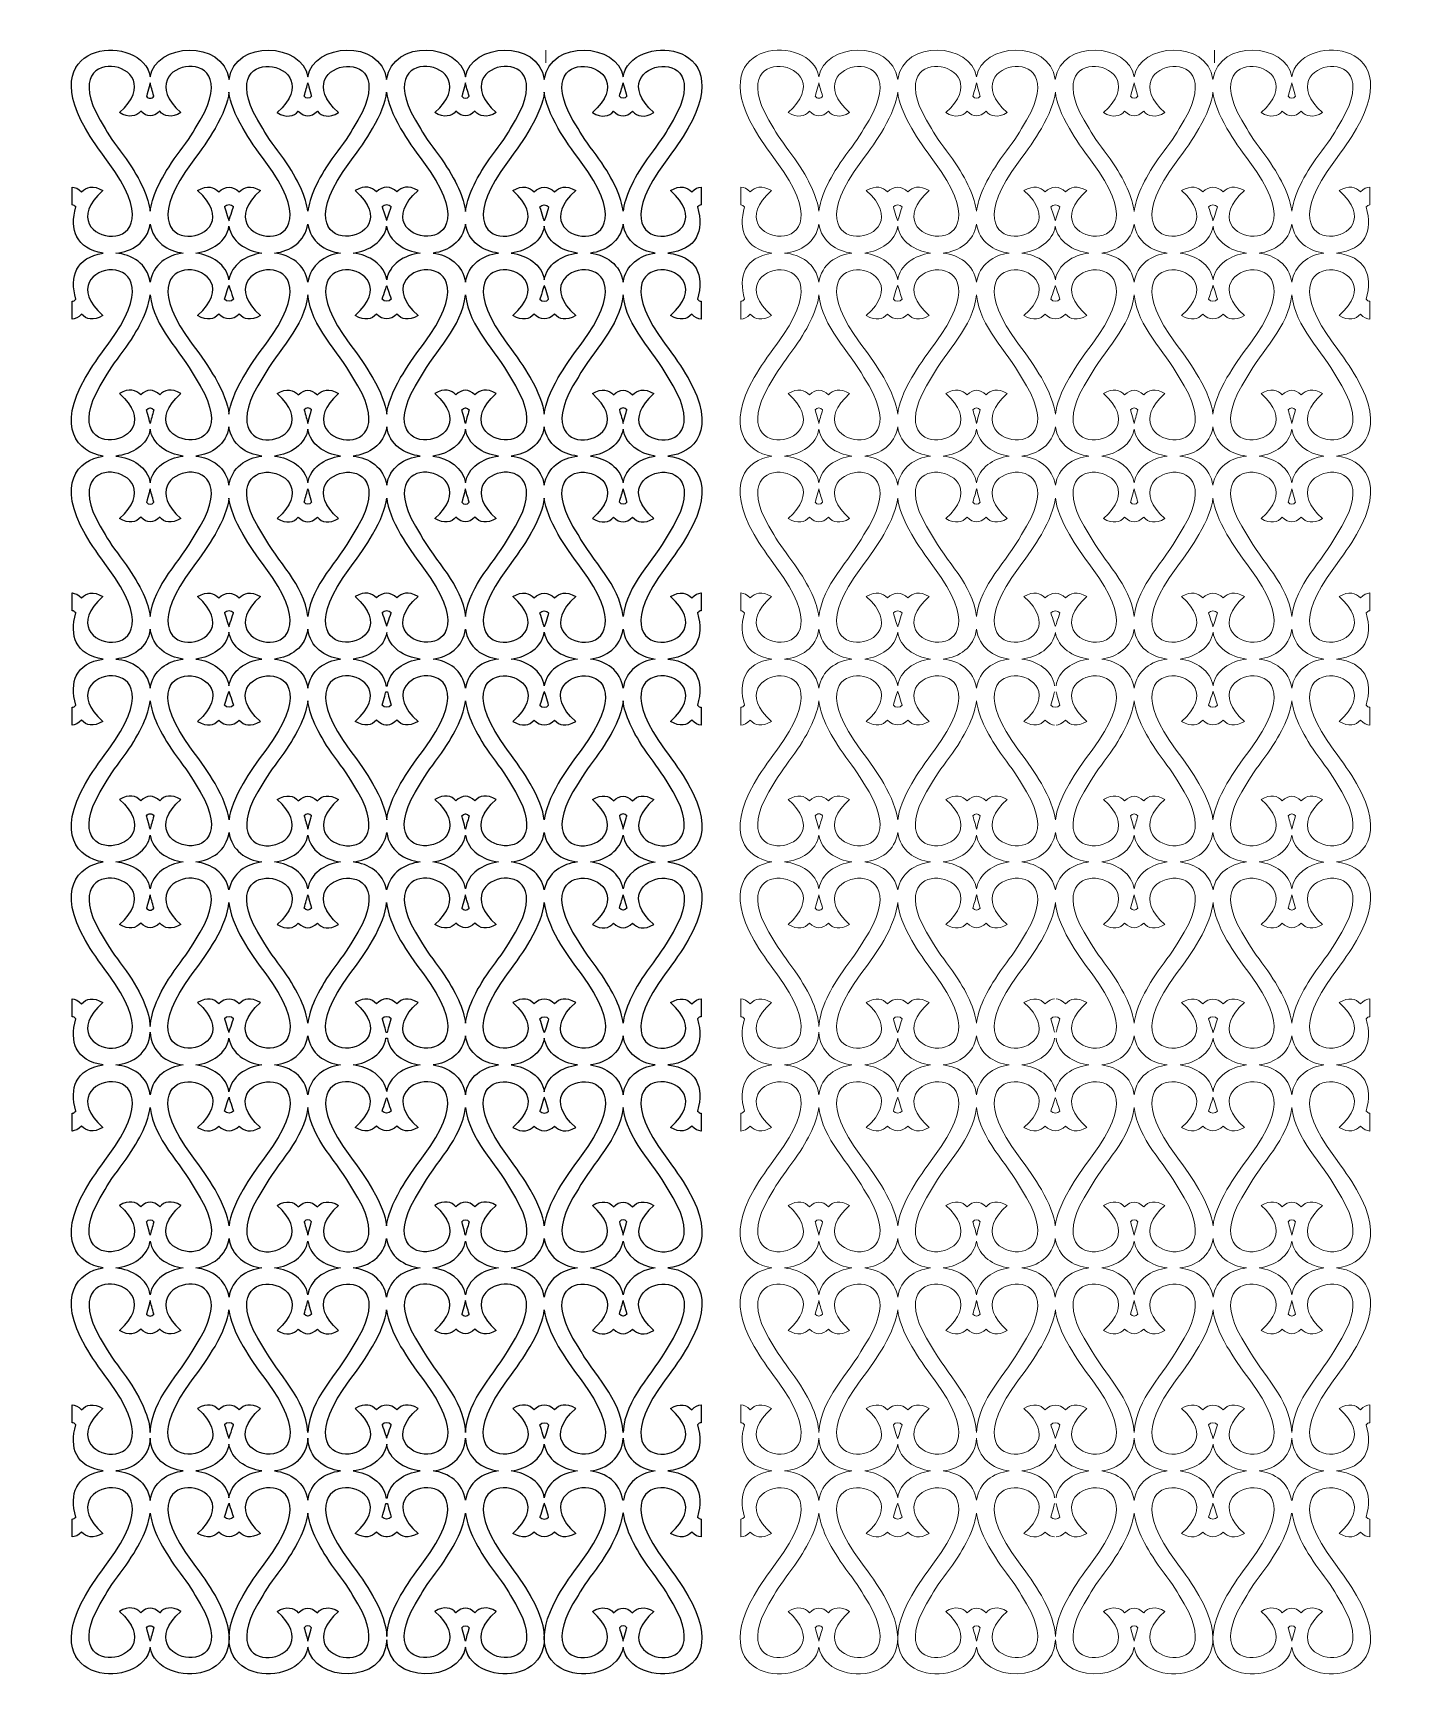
# Model space of a CAD drawing. Header units: centimetres. Extents: x -76 to 76, y -91 to 91.
import ezdxf

# ---------------------------------------------------------------- set-up
doc = ezdxf.new("R2010")
doc.units = ezdxf.units.CM
doc.header["$MEASUREMENT"] = 0
doc.layers.add('layer 1', color=7, linetype='Continuous')

msp = doc.modelspace()

# ---------------------------------------------------------------- linework, layer by layer
at = {"layer": 'layer 1', "color": 114}
for points, knots in [([(-2.17756, -61.7687), (-2.17756, -61.7687), (-2.17756, -59.80171), (-2.17756, -59.80171), (-2.17756, -59.80171), (-2.5018, -59.82614), (-2.8581, -59.97919), (-3.22587, -60.33996), (-3.22587, -60.33996), (-3.74048, -59.77891), (-4.48858, -59.5637), (-5.56166, -60.19435), (-5.56166, -60.19435), (1.12175, -66.1376), (-14.88317, -68.71987), (-6.15511, -57.05341), (-6.15511, -57.05341), (-5.1655, -55.73063), (-4.3134, -54.50357), (-3.64442, -53.35499), (-3.64442, -53.35499), (-0.35609, -47.66189), (-2.90927, -45.0149), (-5.84352, -44.7169), (-5.84352, -44.7169), (-2.90925, -44.4189), (-0.35609, -41.77353), (-3.64442, -36.08043), (-3.64442, -36.08043), (-4.3134, -34.93185), (-5.1655, -33.70479), (-6.15511, -32.38201), (-6.15511, -32.38201), (-14.88317, -20.71555), (1.12175, -23.29782), (-5.56166, -29.24107), (-5.56166, -29.24107), (-4.48858, -29.87172), (-3.74048, -29.65651), (-3.22587, -29.09546), (-3.22587, -29.09546), (-2.8581, -29.45623), (-2.5018, -29.60928), (-2.17756, -29.63371), (-2.17756, -29.63371), (-2.17756, -29.63371), (-2.17756, -27.66672), (-2.17756, -27.66672), (-2.17756, -27.66672), (-2.32325, -27.66339), (-2.47311, -27.59001), (-2.58265, -27.43669), (-2.58265, -27.43669), (-1.85442, -24.77354), (-2.67281, -22.73275), (-5.84406, -22.35986), (-5.84406, -22.35986), (-2.67255, -21.98694), (-1.85462, -19.9427), (-2.58265, -17.28035), (-2.58265, -17.28035), (-2.47311, -17.12703), (-2.32325, -17.05365), (-2.17756, -17.05032), (-2.17756, -17.05032), (-2.17756, -17.05032), (-2.17756, -15.08333), (-2.17756, -15.08333), (-2.17756, -15.08333), (-2.5018, -15.10776), (-2.8581, -15.26081), (-3.22587, -15.62158), (-3.22587, -15.62158), (-3.74048, -15.06053), (-4.48858, -14.84532), (-5.56166, -15.47597), (-5.56166, -15.47597), (1.12175, -21.41922), (-14.88317, -24.00149), (-6.15511, -12.33503), (-6.15511, -12.33503), (-5.1655, -11.01225), (-4.3134, -9.78519), (-3.64442, -8.63661), (-3.64442, -8.63661), (-0.35609, -2.94352), (-2.91007, -0.29544), (-5.84433, 0.00256), (-5.84433, 0.00256), (-2.91008, 0.30057), (-0.35608, 2.94486), (-3.64442, 8.63795), (-3.64442, 8.63795), (-4.3134, 9.78653), (-5.1655, 11.01359), (-6.15511, 12.33637), (-6.15511, 12.33637), (-14.88317, 24.00283), (1.12175, 21.42056), (-5.56166, 15.47731), (-5.56166, 15.47731), (-4.48858, 14.84666), (-3.74048, 15.06187), (-3.22587, 15.62292), (-3.22587, 15.62292), (-2.8581, 15.26215), (-2.5018, 15.1091), (-2.17756, 15.08467), (-2.17756, 15.08467), (-2.17756, 15.08467), (-2.17756, 17.05166), (-2.17756, 17.05166), (-2.17756, 17.05166), (-2.32325, 17.05499), (-2.47311, 17.12837), (-2.58265, 17.28169), (-2.58265, 17.28169), (-1.85473, 19.94369), (-2.66943, 21.98791), (-5.84406, 22.3612), (-5.84406, 22.3612), (-2.67183, 22.73421), (-1.85445, 24.77501), (-2.58265, 27.43803), (-2.58265, 27.43803), (-2.47311, 27.59135), (-2.32325, 27.66473), (-2.17756, 27.66806), (-2.17756, 27.66806), (-2.17756, 27.66806), (-2.17756, 29.63505), (-2.17756, 29.63505), (-2.17756, 29.63505), (-2.5018, 29.61062), (-2.8581, 29.45757), (-3.22587, 29.0968), (-3.22587, 29.0968), (-3.74048, 29.65785), (-4.48858, 29.87306), (-5.56166, 29.24241), (-5.56166, 29.24241), (1.12175, 23.29916), (-14.88317, 20.71689), (-6.15511, 32.38335), (-6.15511, 32.38335), (-5.1655, 33.70613), (-4.3134, 34.93319), (-3.64442, 36.08177), (-3.64442, 36.08177), (-0.35609, 41.77487), (-2.90925, 44.42024), (-5.84352, 44.71824), (-5.84352, 44.71824), (-2.90927, 45.01624), (-0.35609, 47.66323), (-3.64442, 53.35633), (-3.64442, 53.35633), (-4.3134, 54.50491), (-5.1655, 55.73197), (-6.15511, 57.05475), (-6.15511, 57.05475), (-14.88317, 68.72121), (1.12175, 66.13894), (-5.56166, 60.19569), (-5.56166, 60.19569), (-4.48858, 59.56504), (-3.74048, 59.78025), (-3.22587, 60.3413), (-3.22587, 60.3413), (-2.8581, 59.98053), (-2.5018, 59.82748), (-2.17756, 59.80305), (-2.17756, 59.80305), (-2.17756, 59.80305), (-2.17756, 61.77004), (-2.17756, 61.77004), (-2.17756, 61.77004), (-2.32325, 61.77337), (-2.47311, 61.84675), (-2.58265, 62.00007), (-2.58265, 62.00007), (-1.85443, 64.66322), (-2.6728, 66.70401), (-5.84406, 67.0769), (-5.84406, 67.0769), (-2.6691, 67.45022), (-1.85476, 69.49446), (-2.58265, 72.15641), (-2.58265, 72.15641), (-2.47311, 72.30973), (-2.32325, 72.38311), (-2.17756, 72.38644), (-2.17756, 72.38644), (-2.17756, 72.38644), (-2.17756, 74.35343), (-2.17756, 74.35343), (-2.17756, 74.35343), (-2.5018, 74.329), (-2.8581, 74.17595), (-3.22587, 73.81518), (-3.22587, 73.81518), (-3.74048, 74.37623), (-4.48858, 74.59144), (-5.56166, 73.96079), (-5.56166, 73.96079), (1.12175, 68.01754), (-14.88317, 65.43527), (-6.15511, 77.10173), (-6.15511, 77.10173), (-5.1655, 78.42451), (-4.3134, 79.65157), (-3.64442, 80.80015), (-3.64442, 80.80015), (2.10841, 90.76002), (-10.01902, 91.30318), (-10.78361, 86.49025), (-10.78361, 86.49025), (-11.37337, 90.2027), (-18.77456, 90.72834), (-19.46488, 86.2037), (-19.46488, 86.2037), (-20.1552, 90.72836), (-27.55808, 90.2027), (-28.14783, 86.49025), (-28.14783, 86.49025), (-28.73778, 90.20397), (-36.14624, 90.73308), (-36.83208, 86.20367), (-36.83208, 86.20367), (-37.51858, 90.73311), (-44.9221, 90.20397), (-45.51205, 86.49025), (-45.51205, 86.49025), (-46.10181, 90.2027), (-53.50405, 90.72782), (-54.19435, 86.20314), (-54.19435, 86.20314), (-54.88465, 90.72782), (-62.28653, 90.20269), (-62.87627, 86.49025), (-62.87627, 86.49025), (-63.64086, 91.30318), (-75.76829, 90.76002), (-70.01546, 80.80015), (-70.01546, 80.80015), (-69.34648, 79.65157), (-68.49438, 78.42451), (-67.50477, 77.10173), (-67.50477, 77.10173), (-58.77671, 65.43527), (-74.78163, 68.01754), (-68.09822, 73.96079), (-68.09822, 73.96079), (-69.1713, 74.59144), (-69.9194, 74.37623), (-70.43401, 73.81518), (-70.43401, 73.81518), (-70.80178, 74.17595), (-71.15808, 74.329), (-71.48232, 74.35343), (-71.48232, 74.35343), (-71.48232, 74.35343), (-71.48231, 72.38509), (-71.48231, 72.38509), (-71.48231, 72.38509), (-71.33662, 72.38176), (-71.18677, 72.30973), (-71.07723, 72.15641), (-71.07723, 72.15641), (-71.76563, 69.63812), (-71.05556, 67.55988), (-68.058, 67.07602), (-68.058, 67.07602), (-71.04502, 66.59388), (-71.76089, 64.50014), (-71.07723, 62.00007), (-71.07723, 62.00007), (-71.18677, 61.84675), (-71.33663, 61.77337), (-71.48232, 61.77004), (-71.48232, 61.77004), (-71.48232, 61.77004), (-71.48232, 59.80305), (-71.48232, 59.80305), (-71.48232, 59.80305), (-71.15808, 59.82748), (-70.80178, 59.98053), (-70.43401, 60.3413), (-70.43401, 60.3413), (-69.9194, 59.78025), (-69.1713, 59.56504), (-68.09822, 60.19569), (-68.09822, 60.19569), (-74.78163, 66.13894), (-58.77671, 68.72121), (-67.50477, 57.05475), (-67.50477, 57.05475), (-68.49438, 55.73197), (-69.34648, 54.50491), (-70.01546, 53.35633), (-70.01546, 53.35633), (-73.21215, 47.82191), (-70.88841, 45.13387), (-68.06068, 44.71797), (-68.06068, 44.71797), (-70.88842, 44.30207), (-73.21215, 41.6162), (-70.01546, 36.08177), (-70.01546, 36.08177), (-69.34648, 34.93319), (-68.49438, 33.70613), (-67.50477, 32.38335), (-67.50477, 32.38335), (-58.77671, 20.71689), (-74.78163, 23.29916), (-68.09822, 29.24241), (-68.09822, 29.24241), (-69.1713, 29.87306), (-69.9194, 29.65785), (-70.43401, 29.0968), (-70.43401, 29.0968), (-70.80178, 29.45757), (-71.15808, 29.61062), (-71.48232, 29.63505), (-71.48232, 29.63505), (-71.48232, 29.63505), (-71.48232, 27.66806), (-71.48232, 27.66806), (-71.48232, 27.66806), (-71.33663, 27.66473), (-71.18677, 27.59135), (-71.07723, 27.43803), (-71.07723, 27.43803), (-71.77656, 24.88055), (-71.113, 22.8552), (-68.058, 22.36208), (-68.058, 22.36208), (-71.11303, 21.86894), (-71.77626, 19.83807), (-71.07723, 17.28169), (-71.07723, 17.28169), (-71.18677, 17.12837), (-71.33663, 17.05499), (-71.48232, 17.05166), (-71.48232, 17.05166), (-71.48232, 17.05166), (-71.48232, 15.08467), (-71.48232, 15.08467), (-71.48232, 15.08467), (-71.15808, 15.1091), (-70.80178, 15.26215), (-70.43401, 15.62292), (-70.43401, 15.62292), (-69.9194, 15.06187), (-69.1713, 14.84666), (-68.09822, 15.47731), (-68.09822, 15.47731), (-74.78163, 21.42056), (-58.77671, 24.00283), (-67.50477, 12.33637), (-67.50477, 12.33637), (-68.49438, 11.01359), (-69.34648, 9.78653), (-70.01546, 8.63795), (-70.01546, 8.63795), (-73.21214, 3.10353), (-70.88895, 0.41768), (-68.06121, 0.00178), (-68.06121, 0.00178), (-70.88895, -0.41412), (-73.21214, -3.10219), (-70.01546, -8.63661), (-70.01546, -8.63661), (-69.34648, -9.78519), (-68.49438, -11.01225), (-67.50477, -12.33503), (-67.50477, -12.33503), (-58.77671, -24.00149), (-74.78163, -21.41922), (-68.09822, -15.47597), (-68.09822, -15.47597), (-69.1713, -14.84532), (-69.9194, -15.06053), (-70.43401, -15.62158), (-70.43401, -15.62158), (-70.80178, -15.26081), (-71.15808, -15.10776), (-71.48232, -15.08333), (-71.48232, -15.08333), (-71.48232, -15.08333), (-71.48232, -17.05032), (-71.48232, -17.05032), (-71.48232, -17.05032), (-71.33663, -17.05365), (-71.18677, -17.12703), (-71.07723, -17.28035), (-71.07723, -17.28035), (-71.77623, -19.83661), (-71.11322, -21.86757), (-68.058, -22.36074), (-68.058, -22.36074), (-71.11283, -22.85383), (-71.77659, -24.87913), (-71.07723, -27.43669), (-71.07723, -27.43669), (-71.18677, -27.59001), (-71.33663, -27.66339), (-71.48232, -27.66672), (-71.48232, -27.66672), (-71.48232, -27.66672), (-71.48232, -29.63371), (-71.48232, -29.63371), (-71.48232, -29.63371), (-71.15808, -29.60928), (-70.80178, -29.45623), (-70.43401, -29.09546), (-70.43401, -29.09546), (-69.9194, -29.65651), (-69.1713, -29.87172), (-68.09822, -29.24107), (-68.09822, -29.24107), (-74.78163, -23.29782), (-58.77671, -20.71555), (-67.50477, -32.38201), (-67.50477, -32.38201), (-68.49438, -33.70479), (-69.34648, -34.93185), (-70.01546, -36.08043), (-70.01546, -36.08043), (-73.21215, -41.61486), (-70.88842, -44.30073), (-68.06068, -44.71663), (-68.06068, -44.71663), (-70.88841, -45.13253), (-73.21215, -47.82057), (-70.01546, -53.35499), (-70.01546, -53.35499), (-69.34648, -54.50357), (-68.49438, -55.73063), (-67.50477, -57.05341), (-67.50477, -57.05341), (-58.77671, -68.71987), (-74.78163, -66.1376), (-68.09822, -60.19435), (-68.09822, -60.19435), (-69.1713, -59.5637), (-69.9194, -59.77891), (-70.43401, -60.33996), (-70.43401, -60.33996), (-70.80178, -59.97919), (-71.15808, -59.82614), (-71.48232, -59.80171), (-71.48232, -59.80171), (-71.48232, -59.80171), (-71.48232, -61.7687), (-71.48232, -61.7687), (-71.48232, -61.7687), (-71.33663, -61.77203), (-71.18677, -61.84541), (-71.07723, -61.99873), (-71.07723, -61.99873), (-71.77663, -64.55641), (-71.1111, -66.58187), (-68.058, -67.07468), (-68.058, -67.07468), (-71.11265, -67.56776), (-71.77629, -69.59859), (-71.07723, -72.15507), (-71.07723, -72.15507), (-71.18677, -72.30839), (-71.33663, -72.38177), (-71.48232, -72.3851), (-71.48232, -72.3851), (-71.48232, -72.3851), (-71.48232, -74.35209), (-71.48232, -74.35209), (-71.48232, -74.35209), (-71.15808, -74.32766), (-70.80178, -74.17461), (-70.43401, -73.81384), (-70.43401, -73.81384), (-69.9194, -74.37489), (-69.1713, -74.5901), (-68.09822, -73.95945), (-68.09822, -73.95945), (-74.78163, -68.0162), (-58.77671, -65.43393), (-67.50477, -77.10039), (-67.50477, -77.10039), (-68.49438, -78.42317), (-69.34648, -79.65023), (-70.01546, -80.79881), (-70.01546, -80.79881), (-75.76829, -90.75868), (-63.64086, -91.30184), (-62.87627, -86.48891), (-62.87627, -86.48891), (-62.11168, -91.30184), (-49.98425, -90.75868), (-55.73708, -80.79881), (-55.73708, -80.79881), (-56.40606, -79.65023), (-57.25816, -78.42317), (-58.24777, -77.10039), (-58.24777, -77.10039), (-66.97583, -65.43393), (-50.97091, -68.0162), (-57.65432, -73.95945), (-57.65432, -73.95945), (-56.58124, -74.5901), (-55.83314, -74.37489), (-55.31853, -73.81384), (-55.31853, -73.81384), (-54.61488, -74.5041), (-53.77346, -74.50412), (-53.06979, -73.81384), (-53.06979, -73.81384), (-52.55518, -74.37489), (-51.80708, -74.5901), (-50.734, -73.95945), (-50.734, -73.95945), (-57.41741, -68.0162), (-41.41249, -65.43393), (-50.14055, -77.10039), (-50.14055, -77.10039), (-51.13016, -78.42317), (-51.98226, -79.65023), (-52.65124, -80.79881), (-52.65124, -80.79881), (-58.40407, -90.75868), (-46.27664, -91.30184), (-45.51205, -86.48891), (-45.51205, -86.48891), (-44.90095, -90.33573), (-37.02228, -90.76561), (-36.82476, -85.69582), (-36.82476, -85.69582), (-36.62724, -90.7656), (-28.75893, -90.33573), (-28.14783, -86.48891), (-28.14783, -86.48891), (-27.38324, -91.30184), (-15.25581, -90.75868), (-21.00864, -80.79881), (-21.00864, -80.79881), (-21.67762, -79.65023), (-22.52972, -78.42317), (-23.51933, -77.10039), (-23.51933, -77.10039), (-32.24739, -65.43393), (-16.24247, -68.0162), (-22.92588, -73.95945), (-22.92588, -73.95945), (-21.8528, -74.5901), (-21.1047, -74.37489), (-20.59009, -73.81384), (-20.59009, -73.81384), (-19.88642, -74.50412), (-19.045, -74.5041), (-18.34135, -73.81384), (-18.34135, -73.81384), (-17.82674, -74.37489), (-17.07864, -74.5901), (-16.00556, -73.95945), (-16.00556, -73.95945), (-22.68897, -68.0162), (-6.68405, -65.43393), (-15.41211, -77.10039), (-15.41211, -77.10039), (-16.40172, -78.42317), (-17.25382, -79.65023), (-17.9228, -80.79881), (-17.9228, -80.79881), (-23.67563, -90.75868), (-11.5482, -91.30184), (-10.78361, -86.48891), (-10.78361, -86.48891), (-10.01902, -91.30184), (2.10841, -90.75868), (-3.64442, -80.79881), (-3.64442, -80.79881), (-4.3134, -79.65023), (-5.1655, -78.42317), (-6.15511, -77.10039), (-6.15511, -77.10039), (-14.88317, -65.43393), (1.12175, -68.0162), (-5.56166, -73.95945), (-5.56166, -73.95945), (-4.48858, -74.5901), (-3.74048, -74.37489), (-3.22587, -73.81384), (-3.22587, -73.81384), (-2.8581, -74.17461), (-2.5018, -74.32766), (-2.17756, -74.35209), (-2.17756, -74.35209), (-2.17756, -74.35209), (-2.17756, -72.3851), (-2.17756, -72.3851), (-2.17756, -72.3851), (-2.32325, -72.38177), (-2.47311, -72.30839), (-2.58265, -72.15507), (-2.58265, -72.15507), (-1.85483, -69.49305), (-2.6694, -67.44885), (-5.84406, -67.07556), (-5.84406, -67.07556), (-2.67225, -66.7026), (-1.85447, -64.66161), (-2.58265, -61.99873), (-2.58265, -61.99873), (-2.47311, -61.84541), (-2.32325, -61.77203), (-2.17756, -61.7687)], [0, 0, 0, 0, 0.006451613, 0.006451613, 0.006451613, 0.006451613, 0.012903226, 0.012903226, 0.012903226, 0.012903226, 0.019354839, 0.019354839, 0.019354839, 0.019354839, 0.025806452, 0.025806452, 0.025806452, 0.025806452, 0.032258065, 0.032258065, 0.032258065, 0.032258065, 0.038709677, 0.038709677, 0.038709677, 0.038709677, 0.04516129, 0.04516129, 0.04516129, 0.04516129, 0.051612903, 0.051612903, 0.051612903, 0.051612903, 0.058064516, 0.058064516, 0.058064516, 0.058064516, 0.064516129, 0.064516129, 0.064516129, 0.064516129, 0.070967742, 0.070967742, 0.070967742, 0.070967742, 0.077419355, 0.077419355, 0.077419355, 0.077419355, 0.083870968, 0.083870968, 0.083870968, 0.083870968, 0.090322581, 0.090322581, 0.090322581, 0.090322581, 0.096774194, 0.096774194, 0.096774194, 0.096774194, 0.103225806, 0.103225806, 0.103225806, 0.103225806, 0.109677419, 0.109677419, 0.109677419, 0.109677419, 0.116129032, 0.116129032, 0.116129032, 0.116129032, 0.122580645, 0.122580645, 0.122580645, 0.122580645, 0.129032258, 0.129032258, 0.129032258, 0.129032258, 0.135483871, 0.135483871, 0.135483871, 0.135483871, 0.141935484, 0.141935484, 0.141935484, 0.141935484, 0.148387097, 0.148387097, 0.148387097, 0.148387097, 0.15483871, 0.15483871, 0.15483871, 0.15483871, 0.161290323, 0.161290323, 0.161290323, 0.161290323, 0.167741935, 0.167741935, 0.167741935, 0.167741935, 0.174193548, 0.174193548, 0.174193548, 0.174193548, 0.180645161, 0.180645161, 0.180645161, 0.180645161, 0.187096774, 0.187096774, 0.187096774, 0.187096774, 0.193548387, 0.193548387, 0.193548387, 0.193548387, 0.2, 0.2, 0.2, 0.2, 0.206451613, 0.206451613, 0.206451613, 0.206451613, 0.212903226, 0.212903226, 0.212903226, 0.212903226, 0.219354839, 0.219354839, 0.219354839, 0.219354839, 0.225806452, 0.225806452, 0.225806452, 0.225806452, 0.232258065, 0.232258065, 0.232258065, 0.232258065, 0.238709677, 0.238709677, 0.238709677, 0.238709677, 0.24516129, 0.24516129, 0.24516129, 0.24516129, 0.251612903, 0.251612903, 0.251612903, 0.251612903, 0.258064516, 0.258064516, 0.258064516, 0.258064516, 0.264516129, 0.264516129, 0.264516129, 0.264516129, 0.270967742, 0.270967742, 0.270967742, 0.270967742, 0.277419355, 0.277419355, 0.277419355, 0.277419355, 0.283870968, 0.283870968, 0.283870968, 0.283870968, 0.290322581, 0.290322581, 0.290322581, 0.290322581, 0.296774194, 0.296774194, 0.296774194, 0.296774194, 0.303225806, 0.303225806, 0.303225806, 0.303225806, 0.309677419, 0.309677419, 0.309677419, 0.309677419, 0.316129032, 0.316129032, 0.316129032, 0.316129032, 0.322580645, 0.322580645, 0.322580645, 0.322580645, 0.329032258, 0.329032258, 0.329032258, 0.329032258, 0.335483871, 0.335483871, 0.335483871, 0.335483871, 0.341935484, 0.341935484, 0.341935484, 0.341935484, 0.348387097, 0.348387097, 0.348387097, 0.348387097, 0.35483871, 0.35483871, 0.35483871, 0.35483871, 0.361290323, 0.361290323, 0.361290323, 0.361290323, 0.367741935, 0.367741935, 0.367741935, 0.367741935, 0.374193548, 0.374193548, 0.374193548, 0.374193548, 0.380645161, 0.380645161, 0.380645161, 0.380645161, 0.387096774, 0.387096774, 0.387096774, 0.387096774, 0.393548387, 0.393548387, 0.393548387, 0.393548387, 0.4, 0.4, 0.4, 0.4, 0.406451613, 0.406451613, 0.406451613, 0.406451613, 0.412903226, 0.412903226, 0.412903226, 0.412903226, 0.419354839, 0.419354839, 0.419354839, 0.419354839, 0.425806452, 0.425806452, 0.425806452, 0.425806452, 0.432258065, 0.432258065, 0.432258065, 0.432258065, 0.438709677, 0.438709677, 0.438709677, 0.438709677, 0.44516129, 0.44516129, 0.44516129, 0.44516129, 0.451612903, 0.451612903, 0.451612903, 0.451612903, 0.458064516, 0.458064516, 0.458064516, 0.458064516, 0.464516129, 0.464516129, 0.464516129, 0.464516129, 0.470967742, 0.470967742, 0.470967742, 0.470967742, 0.477419355, 0.477419355, 0.477419355, 0.477419355, 0.483870968, 0.483870968, 0.483870968, 0.483870968, 0.490322581, 0.490322581, 0.490322581, 0.490322581, 0.496774194, 0.496774194, 0.496774194, 0.496774194, 0.503225806, 0.503225806, 0.503225806, 0.503225806, 0.509677419, 0.509677419, 0.509677419, 0.509677419, 0.516129032, 0.516129032, 0.516129032, 0.516129032, 0.522580645, 0.522580645, 0.522580645, 0.522580645, 0.529032258, 0.529032258, 0.529032258, 0.529032258, 0.535483871, 0.535483871, 0.535483871, 0.535483871, 0.541935484, 0.541935484, 0.541935484, 0.541935484, 0.548387097, 0.548387097, 0.548387097, 0.548387097, 0.55483871, 0.55483871, 0.55483871, 0.55483871, 0.561290323, 0.561290323, 0.561290323, 0.561290323, 0.567741935, 0.567741935, 0.567741935, 0.567741935, 0.574193548, 0.574193548, 0.574193548, 0.574193548, 0.580645161, 0.580645161, 0.580645161, 0.580645161, 0.587096774, 0.587096774, 0.587096774, 0.587096774, 0.593548387, 0.593548387, 0.593548387, 0.593548387, 0.6, 0.6, 0.6, 0.6, 0.606451613, 0.606451613, 0.606451613, 0.606451613, 0.612903226, 0.612903226, 0.612903226, 0.612903226, 0.619354839, 0.619354839, 0.619354839, 0.619354839, 0.625806452, 0.625806452, 0.625806452, 0.625806452, 0.632258065, 0.632258065, 0.632258065, 0.632258065, 0.638709677, 0.638709677, 0.638709677, 0.638709677, 0.64516129, 0.64516129, 0.64516129, 0.64516129, 0.651612903, 0.651612903, 0.651612903, 0.651612903, 0.658064516, 0.658064516, 0.658064516, 0.658064516, 0.664516129, 0.664516129, 0.664516129, 0.664516129, 0.670967742, 0.670967742, 0.670967742, 0.670967742, 0.677419355, 0.677419355, 0.677419355, 0.677419355, 0.683870968, 0.683870968, 0.683870968, 0.683870968, 0.690322581, 0.690322581, 0.690322581, 0.690322581, 0.696774194, 0.696774194, 0.696774194, 0.696774194, 0.703225806, 0.703225806, 0.703225806, 0.703225806, 0.709677419, 0.709677419, 0.709677419, 0.709677419, 0.716129032, 0.716129032, 0.716129032, 0.716129032, 0.722580645, 0.722580645, 0.722580645, 0.722580645, 0.729032258, 0.729032258, 0.729032258, 0.729032258, 0.735483871, 0.735483871, 0.735483871, 0.735483871, 0.741935484, 0.741935484, 0.741935484, 0.741935484, 0.748387097, 0.748387097, 0.748387097, 0.748387097, 0.75483871, 0.75483871, 0.75483871, 0.75483871, 0.761290323, 0.761290323, 0.761290323, 0.761290323, 0.767741935, 0.767741935, 0.767741935, 0.767741935, 0.774193548, 0.774193548, 0.774193548, 0.774193548, 0.780645161, 0.780645161, 0.780645161, 0.780645161, 0.787096774, 0.787096774, 0.787096774, 0.787096774, 0.793548387, 0.793548387, 0.793548387, 0.793548387, 0.8, 0.8, 0.8, 0.8, 0.806451613, 0.806451613, 0.806451613, 0.806451613, 0.812903226, 0.812903226, 0.812903226, 0.812903226, 0.819354839, 0.819354839, 0.819354839, 0.819354839, 0.825806452, 0.825806452, 0.825806452, 0.825806452, 0.832258065, 0.832258065, 0.832258065, 0.832258065, 0.838709677, 0.838709677, 0.838709677, 0.838709677, 0.84516129, 0.84516129, 0.84516129, 0.84516129, 0.851612903, 0.851612903, 0.851612903, 0.851612903, 0.858064516, 0.858064516, 0.858064516, 0.858064516, 0.864516129, 0.864516129, 0.864516129, 0.864516129, 0.870967742, 0.870967742, 0.870967742, 0.870967742, 0.877419355, 0.877419355, 0.877419355, 0.877419355, 0.883870968, 0.883870968, 0.883870968, 0.883870968, 0.890322581, 0.890322581, 0.890322581, 0.890322581, 0.896774194, 0.896774194, 0.896774194, 0.896774194, 0.903225806, 0.903225806, 0.903225806, 0.903225806, 0.909677419, 0.909677419, 0.909677419, 0.909677419, 0.916129032, 0.916129032, 0.916129032, 0.916129032, 0.922580645, 0.922580645, 0.922580645, 0.922580645, 0.929032258, 0.929032258, 0.929032258, 0.929032258, 0.935483871, 0.935483871, 0.935483871, 0.935483871, 0.941935484, 0.941935484, 0.941935484, 0.941935484, 0.948387097, 0.948387097, 0.948387097, 0.948387097, 0.95483871, 0.95483871, 0.95483871, 0.95483871, 0.961290323, 0.961290323, 0.961290323, 0.961290323, 0.967741935, 0.967741935, 0.967741935, 0.967741935, 0.974193548, 0.974193548, 0.974193548, 0.974193548, 0.980645161, 0.980645161, 0.980645161, 0.980645161, 0.987096774, 0.987096774, 0.987096774, 0.987096774, 1, 1, 1, 1]), ([(-62.87445, 71.67757), (-63.05514, 73.18768), (-63.87027, 75.09671), (-65.53357, 77.44413), (-65.53357, 77.44413), (-66.38199, 78.64151), (-67.27811, 79.76097), (-67.83385, 80.80028), (-67.83385, 80.80028), (-74.50058, 91.00185), (-59.82846, 88.27316), (-66.26044, 82.55349), (-66.26044, 82.55349), (-65.18736, 81.92284), (-64.43926, 82.13805), (-63.92465, 82.6991), (-63.92465, 82.6991), (-63.23097, 82.01863), (-62.52155, 82.01865), (-61.82789, 82.6991), (-61.82789, 82.6991), (-61.31328, 82.13805), (-60.56518, 81.92284), (-59.4921, 82.55349), (-59.4921, 82.55349), (-65.92408, 88.27316), (-51.25196, 91.00185), (-57.91869, 80.80028), (-57.91869, 80.80028), (-58.47443, 79.76097), (-59.37055, 78.64151), (-60.21897, 77.44413), (-60.21897, 77.44413), (-61.88224, 75.09674), (-62.69392, 73.18766), (-62.87445, 71.67757)], [0, 0, 0, 0, 0.1, 0.1, 0.1, 0.1, 0.2, 0.2, 0.2, 0.2, 0.3, 0.3, 0.3, 0.3, 0.4, 0.4, 0.4, 0.4, 0.5, 0.5, 0.5, 0.5, 0.6, 0.6, 0.6, 0.6, 0.7, 0.7, 0.7, 0.7, 0.8, 0.8, 0.8, 0.8, 1, 1, 1, 1]), ([(-45.51468, 71.67649), (-45.33399, 73.18658), (-44.51806, 75.0967), (-42.85475, 77.44413), (-42.85475, 77.44413), (-42.00633, 78.64151), (-41.11021, 79.76097), (-40.55447, 80.80028), (-40.55447, 80.80028), (-33.88774, 91.00185), (-48.55986, 88.27316), (-42.12788, 82.55349), (-42.12788, 82.55349), (-43.20096, 81.92284), (-43.94906, 82.13805), (-44.46367, 82.6991), (-44.46367, 82.6991), (-45.15735, 82.01863), (-45.86677, 82.01865), (-46.56043, 82.6991), (-46.56043, 82.6991), (-47.07504, 82.13805), (-47.82314, 81.92284), (-48.89622, 82.55349), (-48.89622, 82.55349), (-42.46424, 88.27316), (-57.13636, 91.00185), (-50.46963, 80.80028), (-50.46963, 80.80028), (-49.91389, 79.76097), (-49.01777, 78.64151), (-48.16935, 77.44413), (-48.16935, 77.44413), (-46.50607, 75.09673), (-45.69521, 73.1866), (-45.51468, 71.67649)], [0, 0, 0, 0, 0.1, 0.1, 0.1, 0.1, 0.2, 0.2, 0.2, 0.2, 0.3, 0.3, 0.3, 0.3, 0.4, 0.4, 0.4, 0.4, 0.5, 0.5, 0.5, 0.5, 0.6, 0.6, 0.6, 0.6, 0.7, 0.7, 0.7, 0.7, 0.8, 0.8, 0.8, 0.8, 1, 1, 1, 1]), ([(-28.14603, 71.67435), (-28.3267, 73.18443), (-29.14182, 75.09669), (-30.80513, 77.44413), (-30.80513, 77.44413), (-31.65355, 78.64151), (-32.54967, 79.76097), (-33.10541, 80.80028), (-33.10541, 80.80028), (-39.77214, 91.00185), (-25.10002, 88.27316), (-31.532, 82.55349), (-31.532, 82.55349), (-30.45892, 81.92284), (-29.71082, 82.13805), (-29.19621, 82.6991), (-29.19621, 82.6991), (-28.50253, 82.01863), (-27.79311, 82.01865), (-27.09945, 82.6991), (-27.09945, 82.6991), (-26.58484, 82.13805), (-25.83674, 81.92284), (-24.76366, 82.55349), (-24.76366, 82.55349), (-31.19564, 88.27316), (-16.52352, 91.00185), (-23.19025, 80.80028), (-23.19025, 80.80028), (-23.74599, 79.76097), (-24.64211, 78.64151), (-25.49053, 77.44413), (-25.49053, 77.44413), (-27.15381, 75.09674), (-27.9655, 73.18444), (-28.14603, 71.67435)], [0, 0, 0, 0, 0.1, 0.1, 0.1, 0.1, 0.2, 0.2, 0.2, 0.2, 0.3, 0.3, 0.3, 0.3, 0.4, 0.4, 0.4, 0.4, 0.5, 0.5, 0.5, 0.5, 0.6, 0.6, 0.6, 0.6, 0.7, 0.7, 0.7, 0.7, 0.8, 0.8, 0.8, 0.8, 1, 1, 1, 1]), ([(-10.78413, 71.67757), (-10.60345, 73.18766), (-9.78963, 75.09668), (-8.12631, 77.44413), (-8.12631, 77.44413), (-7.27789, 78.64151), (-6.38177, 79.76097), (-5.82603, 80.80028), (-5.82603, 80.80028), (0.8407, 91.00185), (-13.83142, 88.27316), (-7.39944, 82.55349), (-7.39944, 82.55349), (-8.47252, 81.92284), (-9.22062, 82.13805), (-9.73523, 82.6991), (-9.73523, 82.6991), (-10.42891, 82.01863), (-11.13833, 82.01865), (-11.83199, 82.6991), (-11.83199, 82.6991), (-12.3466, 82.13805), (-13.0947, 81.92284), (-14.16778, 82.55349), (-14.16778, 82.55349), (-7.7358, 88.27316), (-22.40792, 91.00185), (-15.74119, 80.80028), (-15.74119, 80.80028), (-15.18545, 79.76097), (-14.28933, 78.64151), (-13.44091, 77.44413), (-13.44091, 77.44413), (-11.77764, 75.09673), (-10.96466, 73.18765), (-10.78413, 71.67757)], [0, 0, 0, 0, 0.1, 0.1, 0.1, 0.1, 0.2, 0.2, 0.2, 0.2, 0.3, 0.3, 0.3, 0.3, 0.4, 0.4, 0.4, 0.4, 0.5, 0.5, 0.5, 0.5, 0.6, 0.6, 0.6, 0.6, 0.7, 0.7, 0.7, 0.7, 0.8, 0.8, 0.8, 0.8, 1, 1, 1, 1]), ([(-62.87635, 85.83516), (-62.81104, 85.46605), (-62.63135, 84.94385), (-62.47111, 84.35787), (-62.47111, 84.35787), (-62.58065, 84.20455), (-62.73065, 84.13117), (-62.87634, 84.12784), (-62.87634, 84.12784), (-63.02203, 84.13117), (-63.17189, 84.20455), (-63.28143, 84.35787), (-63.28143, 84.35787), (-63.25639, 84.44945), (-62.87635, 85.83519), (-62.87635, 85.83516)], [0, 0, 0, 0, 0.2, 0.2, 0.2, 0.2, 0.4, 0.4, 0.4, 0.4, 0.6, 0.6, 0.6, 0.6, 1, 1, 1, 1]), ([(-45.51197, 85.83516), (-45.57728, 85.46605), (-45.75697, 84.94385), (-45.91721, 84.35787), (-45.91721, 84.35787), (-45.70311, 84.05819), (-45.32098, 84.05822), (-45.10689, 84.35787), (-45.10689, 84.35787), (-45.13193, 84.44945), (-45.51197, 85.83519), (-45.51197, 85.83516)], [0, 0, 0, 0, 0.25, 0.25, 0.25, 0.25, 0.5, 0.5, 0.5, 0.5, 1, 1, 1, 1]), ([(-28.14791, 85.83516), (-28.0826, 85.46605), (-27.90291, 84.94385), (-27.74267, 84.35787), (-27.74267, 84.35787), (-27.95677, 84.05819), (-28.3389, 84.05822), (-28.55299, 84.35787), (-28.55299, 84.35787), (-28.52795, 84.44945), (-28.14791, 85.83519), (-28.14791, 85.83516)], [0, 0, 0, 0, 0.25, 0.25, 0.25, 0.25, 0.5, 0.5, 0.5, 0.5, 1, 1, 1, 1]), ([(-10.78353, 85.83516), (-10.84884, 85.46605), (-11.02853, 84.94385), (-11.18877, 84.35787), (-11.18877, 84.35787), (-10.97467, 84.05819), (-10.59254, 84.05822), (-10.37845, 84.35787), (-10.37845, 84.35787), (-10.40349, 84.44945), (-10.78353, 85.83519), (-10.78353, 85.83516)], [0, 0, 0, 0, 0.25, 0.25, 0.25, 0.25, 0.5, 0.5, 0.5, 0.5, 1, 1, 1, 1]), ([(-54.19555, 84.80369), (-54.05967, 83.68982), (-53.5527, 82.36086), (-52.65124, 80.80015), (-52.65124, 80.80015), (-51.98226, 79.65157), (-51.13016, 78.42451), (-50.14055, 77.10173), (-50.14055, 77.10173), (-41.41249, 65.43527), (-57.41741, 68.01754), (-50.734, 73.96079), (-50.734, 73.96079), (-51.80708, 74.59144), (-52.55518, 74.37623), (-53.06979, 73.81518), (-53.06979, 73.81518), (-53.77346, 74.50546), (-54.61488, 74.50544), (-55.31853, 73.81518), (-55.31853, 73.81518), (-55.83314, 74.37623), (-56.58124, 74.59144), (-57.65432, 73.96079), (-57.65432, 73.96079), (-50.97091, 68.01754), (-66.97583, 65.43527), (-58.24777, 77.10173), (-58.24777, 77.10173), (-57.25816, 78.42451), (-56.40606, 79.65157), (-55.73708, 80.80015), (-55.73708, 80.80015), (-54.83562, 82.36086), (-54.33144, 83.6898), (-54.19555, 84.80369)], [0, 0, 0, 0, 0.1, 0.1, 0.1, 0.1, 0.2, 0.2, 0.2, 0.2, 0.3, 0.3, 0.3, 0.3, 0.4, 0.4, 0.4, 0.4, 0.5, 0.5, 0.5, 0.5, 0.6, 0.6, 0.6, 0.6, 0.7, 0.7, 0.7, 0.7, 0.8, 0.8, 0.8, 0.8, 1, 1, 1, 1]), ([(-35.70557, 73.81518), (-35.19096, 74.37623), (-34.44286, 74.59144), (-33.36978, 73.96079), (-33.36978, 73.96079), (-40.05319, 68.01754), (-24.04827, 65.43527), (-32.77633, 77.10173), (-32.77633, 77.10173), (-33.76594, 78.42451), (-34.61804, 79.65157), (-35.28702, 80.80015), (-35.28702, 80.80015), (-36.18846, 82.36084), (-36.69474, 83.69037), (-36.83013, 84.80423), (-36.83013, 84.80423), (-36.96767, 83.69034), (-37.47142, 82.36083), (-38.37286, 80.80015), (-38.37286, 80.80015), (-39.04184, 79.65157), (-39.89394, 78.42451), (-40.88355, 77.10173), (-40.88355, 77.10173), (-49.61161, 65.43527), (-33.60669, 68.01754), (-40.2901, 73.96079), (-40.2901, 73.96079), (-39.21702, 74.59144), (-38.46892, 74.37623), (-37.95431, 73.81518), (-37.95431, 73.81518), (-37.24827, 74.50778), (-36.39344, 74.48996), (-35.70557, 73.81518)], [0, 0, 0, 0, 0.1, 0.1, 0.1, 0.1, 0.2, 0.2, 0.2, 0.2, 0.3, 0.3, 0.3, 0.3, 0.4, 0.4, 0.4, 0.4, 0.5, 0.5, 0.5, 0.5, 0.6, 0.6, 0.6, 0.6, 0.7, 0.7, 0.7, 0.7, 0.8, 0.8, 0.8, 0.8, 1, 1, 1, 1]), ([(-19.46499, 84.80423), (-19.3291, 83.69034), (-18.82426, 82.36085), (-17.9228, 80.80015), (-17.9228, 80.80015), (-17.25382, 79.65157), (-16.40172, 78.42451), (-15.41211, 77.10173), (-15.41211, 77.10173), (-6.68405, 65.43527), (-22.68897, 68.01754), (-16.00556, 73.96079), (-16.00556, 73.96079), (-17.07864, 74.59144), (-17.82674, 74.37623), (-18.34135, 73.81518), (-18.34135, 73.81518), (-19.045, 74.50544), (-19.88642, 74.50546), (-20.59009, 73.81518), (-20.59009, 73.81518), (-21.1047, 74.37623), (-21.8528, 74.59144), (-22.92588, 73.96079), (-22.92588, 73.96079), (-16.24247, 68.01754), (-32.24739, 65.43527), (-23.51933, 77.10173), (-23.51933, 77.10173), (-22.52972, 78.42451), (-21.67762, 79.65157), (-21.00864, 80.80015), (-21.00864, 80.80015), (-20.10718, 82.36085), (-19.60089, 83.69036), (-19.46499, 84.80423)], [0, 0, 0, 0, 0.1, 0.1, 0.1, 0.1, 0.2, 0.2, 0.2, 0.2, 0.3, 0.3, 0.3, 0.3, 0.4, 0.4, 0.4, 0.4, 0.5, 0.5, 0.5, 0.5, 0.6, 0.6, 0.6, 0.6, 0.7, 0.7, 0.7, 0.7, 0.8, 0.8, 0.8, 0.8, 1, 1, 1, 1]), ([(-53.71301, 72.15641), (-53.74477, 72.04026), (-54.19299, 70.64057), (-54.19299, 70.6406), (-54.19299, 70.6406), (-54.19299, 70.64057), (-54.54444, 71.67782), (-54.67531, 72.15641), (-54.67531, 72.15641), (-54.45473, 72.46515), (-53.93369, 72.46529), (-53.71301, 72.15641)], [0, 0, 0, 0, 0.25, 0.25, 0.25, 0.25, 0.5, 0.5, 0.5, 0.5, 1, 1, 1, 1]), ([(-36.83537, 70.68342), (-36.83537, 70.68339), (-37.12387, 71.47175), (-37.31109, 72.15641), (-37.31109, 72.15641), (-37.09126, 72.46411), (-36.56854, 72.46399), (-36.34879, 72.15641), (-36.34879, 72.15641), (-36.53601, 71.47175), (-36.83537, 70.68339), (-36.83537, 70.68342)], [0, 0, 0, 0, 0.25, 0.25, 0.25, 0.25, 0.5, 0.5, 0.5, 0.5, 1, 1, 1, 1]), ([(-19.94687, 72.15641), (-19.91511, 72.04026), (-19.46689, 70.64057), (-19.46689, 70.6406), (-19.46689, 70.6406), (-19.46689, 70.64057), (-19.11544, 71.67782), (-18.98457, 72.15641), (-18.98457, 72.15641), (-19.20515, 72.46515), (-19.72619, 72.46529), (-19.94687, 72.15641)], [0, 0, 0, 0, 0.25, 0.25, 0.25, 0.25, 0.5, 0.5, 0.5, 0.5, 1, 1, 1, 1]), ([(-62.87414, 63.86392), (-62.57271, 65.83614), (-60.95889, 66.87639), (-59.23307, 67.07785), (-59.23307, 67.07785), (-60.95464, 67.27889), (-62.56728, 68.31403), (-62.87426, 70.27682), (-62.87426, 70.27682), (-63.1894, 68.25221), (-64.88391, 67.23141), (-66.65468, 67.07772), (-66.65468, 67.07772), (-64.87966, 66.92367), (-63.18361, 65.89814), (-62.87414, 63.86392)], [0, 0, 0, 0, 0.2, 0.2, 0.2, 0.2, 0.4, 0.4, 0.4, 0.4, 0.6, 0.6, 0.6, 0.6, 1, 1, 1, 1]), ([(-50.57957, 67.07808), (-52.33642, 67.30855), (-53.93569, 68.38095), (-54.19739, 70.02831), (-54.19739, 70.02831), (-54.46013, 68.37425), (-56.0692, 67.30392), (-57.83299, 67.078), (-57.83299, 67.078), (-56.06923, 66.85217), (-54.46014, 65.78221), (-54.19739, 64.12817), (-54.19739, 64.12817), (-53.93569, 65.77554), (-52.33641, 66.84762), (-50.57957, 67.07808)], [0, 0, 0, 0, 0.2, 0.2, 0.2, 0.2, 0.4, 0.4, 0.4, 0.4, 0.6, 0.6, 0.6, 0.6, 1, 1, 1, 1]), ([(-45.51369, 63.86392), (-45.21551, 65.81339), (-43.62861, 66.85826), (-41.92539, 67.0782), (-41.92539, 67.0782), (-43.62106, 67.28657), (-45.21057, 68.32451), (-45.51436, 70.27736), (-45.51436, 70.27736), (-45.82252, 68.30816), (-47.44553, 67.27297), (-49.17512, 67.07753), (-49.17512, 67.07753), (-47.44123, 66.8816), (-45.81628, 65.8425), (-45.51369, 63.86392)], [0, 0, 0, 0, 0.2, 0.2, 0.2, 0.2, 0.4, 0.4, 0.4, 0.4, 0.6, 0.6, 0.6, 0.6, 1, 1, 1, 1]), ([(-36.83317, 70.02831), (-37.09662, 68.36989), (-38.77208, 67.29907), (-40.52582, 67.07865), (-40.52582, 67.07865), (-38.73583, 66.87291), (-37.09044, 65.81462), (-36.82459, 64.14105), (-36.82459, 64.14105), (-36.55866, 65.81508), (-34.91344, 66.87445), (-33.12519, 67.07981), (-33.12519, 67.07981), (-34.88198, 67.29816), (-36.56933, 68.36743), (-36.83317, 70.02831)], [0, 0, 0, 0, 0.2, 0.2, 0.2, 0.2, 0.4, 0.4, 0.4, 0.4, 0.6, 0.6, 0.6, 0.6, 1, 1, 1, 1]), ([(-28.14798, 63.86392), (-28.44539, 65.81223), (-30.0241, 66.85628), (-31.72401, 67.07696), (-31.72401, 67.07696), (-30.0312, 67.28729), (-28.45305, 68.32325), (-28.15007, 70.2736), (-28.15007, 70.2736), (-27.8428, 68.31013), (-26.22338, 67.27744), (-24.49991, 67.07772), (-24.49991, 67.07772), (-26.22768, 66.87751), (-27.84625, 65.83678), (-28.14798, 63.86392)], [0, 0, 0, 0, 0.2, 0.2, 0.2, 0.2, 0.4, 0.4, 0.4, 0.4, 0.6, 0.6, 0.6, 0.6, 1, 1, 1, 1]), ([(-15.79065, 67.07798), (-17.56834, 66.8623), (-19.19797, 65.79331), (-19.46249, 64.12817), (-19.46249, 64.12817), (-19.72518, 65.7818), (-21.33324, 66.85247), (-23.09793, 67.07777), (-23.09793, 67.07777), (-21.33322, 67.30307), (-19.72518, 68.3747), (-19.46249, 70.02831), (-19.46249, 70.02831), (-19.19797, 68.36317), (-17.56836, 67.29367), (-15.79065, 67.07798)], [0, 0, 0, 0, 0.2, 0.2, 0.2, 0.2, 0.4, 0.4, 0.4, 0.4, 0.6, 0.6, 0.6, 0.6, 1, 1, 1, 1]), ([(-10.78471, 63.86339), (-11.08401, 65.82247), (-12.67896, 66.86749), (-14.39055, 67.07792), (-14.39055, 67.07792), (-12.68324, 67.28783), (-11.08857, 68.32711), (-10.78377, 70.27682), (-10.78377, 70.27682), (-10.48297, 68.34069), (-8.92227, 67.29923), (-7.24457, 67.07862), (-7.24457, 67.07862), (-8.92647, 66.85748), (-10.48931, 65.80903), (-10.78471, 63.86339)], [0, 0, 0, 0, 0.2, 0.2, 0.2, 0.2, 0.4, 0.4, 0.4, 0.4, 0.6, 0.6, 0.6, 0.6, 1, 1, 1, 1]), ([(-54.19894, 49.33774), (-54.33388, 50.45769), (-54.83386, 51.79259), (-55.73708, 53.35633), (-55.73708, 53.35633), (-56.40606, 54.50491), (-57.25816, 55.73197), (-58.24777, 57.05475), (-58.24777, 57.05475), (-66.97583, 68.72121), (-50.97091, 66.13894), (-57.65432, 60.19569), (-57.65432, 60.19569), (-56.58124, 59.56504), (-55.83314, 59.78025), (-55.31853, 60.3413), (-55.31853, 60.3413), (-54.61488, 59.65104), (-53.77346, 59.65102), (-53.06979, 60.3413), (-53.06979, 60.3413), (-52.55518, 59.78025), (-51.80708, 59.56504), (-50.734, 60.19569), (-50.734, 60.19569), (-57.41741, 66.13894), (-41.41249, 68.72121), (-50.14055, 57.05475), (-50.14055, 57.05475), (-51.13016, 55.73197), (-51.98226, 54.50491), (-52.65124, 53.35633), (-52.65124, 53.35633), (-53.55426, 51.79294), (-54.06394, 50.45796), (-54.19894, 49.33774)], [0, 0, 0, 0, 0.1, 0.1, 0.1, 0.1, 0.2, 0.2, 0.2, 0.2, 0.3, 0.3, 0.3, 0.3, 0.4, 0.4, 0.4, 0.4, 0.5, 0.5, 0.5, 0.5, 0.6, 0.6, 0.6, 0.6, 0.7, 0.7, 0.7, 0.7, 0.8, 0.8, 0.8, 0.8, 1, 1, 1, 1]), ([(-36.82568, 49.33721), (-36.96093, 50.45404), (-37.4675, 51.78886), (-38.37286, 53.35633), (-38.37286, 53.35633), (-39.04184, 54.50491), (-39.89394, 55.73197), (-40.88355, 57.05475), (-40.88355, 57.05475), (-49.61161, 68.72121), (-33.60669, 66.13894), (-40.2901, 60.19569), (-40.2901, 60.19569), (-39.21702, 59.56504), (-38.46892, 59.78025), (-37.95431, 60.3413), (-37.95431, 60.3413), (-37.26024, 59.66044), (-36.39384, 59.66613), (-35.70557, 60.3413), (-35.70557, 60.3413), (-35.19096, 59.78025), (-34.44286, 59.56504), (-33.36978, 60.19569), (-33.36978, 60.19569), (-40.05319, 66.13894), (-24.04827, 68.72121), (-32.77633, 57.05475), (-32.77633, 57.05475), (-33.76594, 55.73197), (-34.61804, 54.50491), (-35.28702, 53.35633), (-35.28702, 53.35633), (-36.19237, 51.78886), (-36.69253, 50.45404), (-36.82568, 49.33721)], [0, 0, 0, 0, 0.1, 0.1, 0.1, 0.1, 0.2, 0.2, 0.2, 0.2, 0.3, 0.3, 0.3, 0.3, 0.4, 0.4, 0.4, 0.4, 0.5, 0.5, 0.5, 0.5, 0.6, 0.6, 0.6, 0.6, 0.7, 0.7, 0.7, 0.7, 0.8, 0.8, 0.8, 0.8, 1, 1, 1, 1]), ([(-19.46845, 49.33666), (-19.60332, 50.45657), (-20.1054, 51.79254), (-21.00864, 53.35633), (-21.00864, 53.35633), (-21.67762, 54.50491), (-22.52972, 55.73197), (-23.51933, 57.05475), (-23.51933, 57.05475), (-32.24739, 68.72121), (-16.24247, 66.13894), (-22.92588, 60.19569), (-22.92588, 60.19569), (-21.8528, 59.56504), (-21.1047, 59.78025), (-20.59009, 60.3413), (-20.59009, 60.3413), (-19.88642, 59.65102), (-19.045, 59.65104), (-18.34135, 60.3413), (-18.34135, 60.3413), (-17.82674, 59.78025), (-17.07864, 59.56504), (-16.00556, 60.19569), (-16.00556, 60.19569), (-22.68897, 66.13894), (-6.68405, 68.72121), (-15.41211, 57.05475), (-15.41211, 57.05475), (-16.40172, 55.73197), (-17.25382, 54.50491), (-17.9228, 53.35633), (-17.9228, 53.35633), (-18.82624, 51.79219), (-19.3337, 50.45627), (-19.46845, 49.33666)], [0, 0, 0, 0, 0.1, 0.1, 0.1, 0.1, 0.2, 0.2, 0.2, 0.2, 0.3, 0.3, 0.3, 0.3, 0.4, 0.4, 0.4, 0.4, 0.5, 0.5, 0.5, 0.5, 0.6, 0.6, 0.6, 0.6, 0.7, 0.7, 0.7, 0.7, 0.8, 0.8, 0.8, 0.8, 1, 1, 1, 1]), ([(-62.87306, 62.46501), (-63.05711, 60.95729), (-63.87575, 59.05204), (-65.53357, 56.71235), (-65.53357, 56.71235), (-66.38199, 55.51497), (-67.27811, 54.39551), (-67.83385, 53.3562), (-67.83385, 53.3562), (-74.50058, 43.15463), (-59.82846, 45.88332), (-66.26044, 51.60299), (-66.26044, 51.60299), (-65.18736, 52.23364), (-64.43926, 52.01843), (-63.92465, 51.45738), (-63.92465, 51.45738), (-63.23097, 52.13785), (-62.52155, 52.13783), (-61.82789, 51.45738), (-61.82789, 51.45738), (-61.31328, 52.01843), (-60.56518, 52.23364), (-59.4921, 51.60299), (-59.4921, 51.60299), (-65.92408, 45.88332), (-51.25196, 43.15463), (-57.91869, 53.3562), (-57.91869, 53.3562), (-59.54093, 56.39001), (-62.47895, 58.86063), (-62.87306, 62.46501)], [0, 0, 0, 0, 0.111111111, 0.111111111, 0.111111111, 0.111111111, 0.222222222, 0.222222222, 0.222222222, 0.222222222, 0.333333333, 0.333333333, 0.333333333, 0.333333333, 0.444444444, 0.444444444, 0.444444444, 0.444444444, 0.555555556, 0.555555556, 0.555555556, 0.555555556, 0.666666667, 0.666666667, 0.666666667, 0.666666667, 0.777777778, 0.777777778, 0.777777778, 0.777777778, 1, 1, 1, 1]), ([(-45.51449, 62.46338), (-45.12033, 58.85972), (-42.17646, 56.38955), (-40.55447, 53.3562), (-40.55447, 53.3562), (-33.88774, 43.15463), (-48.55986, 45.88332), (-42.12788, 51.60299), (-42.12788, 51.60299), (-43.20096, 52.23364), (-43.94906, 52.01843), (-44.46367, 51.45738), (-44.46367, 51.45738), (-45.15735, 52.13785), (-45.86677, 52.13783), (-46.56043, 51.45738), (-46.56043, 51.45738), (-47.07504, 52.01843), (-47.82314, 52.23364), (-48.89622, 51.60299), (-48.89622, 51.60299), (-42.46424, 45.88332), (-57.13636, 43.15463), (-50.46963, 53.3562), (-50.46963, 53.3562), (-48.84739, 56.39002), (-45.9086, 58.85897), (-45.51449, 62.46338)], [0, 0, 0, 0, 0.125, 0.125, 0.125, 0.125, 0.25, 0.25, 0.25, 0.25, 0.375, 0.375, 0.375, 0.375, 0.5, 0.5, 0.5, 0.5, 0.625, 0.625, 0.625, 0.625, 0.75, 0.75, 0.75, 0.75, 1, 1, 1, 1]), ([(-53.71301, 62.00007), (-53.74477, 62.11622), (-54.19299, 63.51591), (-54.19299, 63.51588), (-54.19299, 63.51588), (-54.19299, 63.51591), (-54.54444, 62.47866), (-54.67531, 62.00007), (-54.67531, 62.00007), (-54.45473, 61.69133), (-53.93369, 61.69119), (-53.71301, 62.00007)], [0, 0, 0, 0, 0.25, 0.25, 0.25, 0.25, 0.5, 0.5, 0.5, 0.5, 1, 1, 1, 1]), ([(-28.14743, 62.46286), (-28.54158, 58.85918), (-31.48341, 56.38957), (-33.10541, 53.3562), (-33.10541, 53.3562), (-39.77214, 43.15463), (-25.10002, 45.88332), (-31.532, 51.60299), (-31.532, 51.60299), (-30.45892, 52.23364), (-29.71082, 52.01843), (-29.19621, 51.45738), (-29.19621, 51.45738), (-28.50253, 52.13785), (-27.79311, 52.13783), (-27.09945, 51.45738), (-27.09945, 51.45738), (-26.58484, 52.01843), (-25.83674, 52.23364), (-24.76366, 51.60299), (-24.76366, 51.60299), (-31.19564, 45.88332), (-16.52352, 43.15463), (-23.19025, 53.3562), (-23.19025, 53.3562), (-24.81249, 56.39001), (-27.75333, 58.85845), (-28.14743, 62.46286)], [0, 0, 0, 0, 0.125, 0.125, 0.125, 0.125, 0.25, 0.25, 0.25, 0.25, 0.375, 0.375, 0.375, 0.375, 0.5, 0.5, 0.5, 0.5, 0.625, 0.625, 0.625, 0.625, 0.75, 0.75, 0.75, 0.75, 1, 1, 1, 1]), ([(-36.82041, 63.4688), (-36.82041, 63.46883), (-37.12387, 62.68473), (-37.31109, 62.00007), (-37.31109, 62.00007), (-37.09126, 61.69237), (-36.56854, 61.69249), (-36.34879, 62.00007), (-36.34879, 62.00007), (-36.53601, 62.68473), (-36.82041, 63.46883), (-36.82041, 63.4688)], [0, 0, 0, 0, 0.25, 0.25, 0.25, 0.25, 0.5, 0.5, 0.5, 0.5, 1, 1, 1, 1]), ([(-10.7834, 62.46393), (-10.38925, 58.86027), (-7.44803, 56.38956), (-5.82603, 53.3562), (-5.82603, 53.3562), (0.8407, 43.15463), (-13.83142, 45.88332), (-7.39944, 51.60299), (-7.39944, 51.60299), (-8.47252, 52.23364), (-9.22062, 52.01843), (-9.73523, 51.45738), (-9.73523, 51.45738), (-10.42891, 52.13785), (-11.13833, 52.13783), (-11.83199, 51.45738), (-11.83199, 51.45738), (-12.3466, 52.01843), (-13.0947, 52.23364), (-14.16778, 51.60299), (-14.16778, 51.60299), (-7.7358, 45.88332), (-22.40792, 43.15463), (-15.74119, 53.3562), (-15.74119, 53.3562), (-14.11895, 56.39002), (-11.1775, 58.85953), (-10.7834, 62.46393)], [0, 0, 0, 0, 0.125, 0.125, 0.125, 0.125, 0.25, 0.25, 0.25, 0.25, 0.375, 0.375, 0.375, 0.375, 0.5, 0.5, 0.5, 0.5, 0.625, 0.625, 0.625, 0.625, 0.75, 0.75, 0.75, 0.75, 1, 1, 1, 1]), ([(-19.94687, 62.00007), (-19.91511, 62.11622), (-19.46689, 63.51591), (-19.46689, 63.51588), (-19.46689, 63.51588), (-19.46689, 63.51591), (-19.11544, 62.47866), (-18.98457, 62.00007), (-18.98457, 62.00007), (-19.20515, 61.69133), (-19.72619, 61.69119), (-19.94687, 62.00007)], [0, 0, 0, 0, 0.25, 0.25, 0.25, 0.25, 0.5, 0.5, 0.5, 0.5, 1, 1, 1, 1]), ([(-62.87635, 48.32132), (-62.81104, 48.69043), (-62.63135, 49.21263), (-62.47111, 49.79861), (-62.47111, 49.79861), (-62.68521, 50.09829), (-63.06734, 50.09826), (-63.28143, 49.79861), (-63.28143, 49.79861), (-63.25639, 49.70703), (-62.87635, 48.32129), (-62.87635, 48.32132)], [0, 0, 0, 0, 0.25, 0.25, 0.25, 0.25, 0.5, 0.5, 0.5, 0.5, 1, 1, 1, 1]), ([(-45.51197, 48.32132), (-45.57728, 48.69043), (-45.75697, 49.21263), (-45.91721, 49.79861), (-45.91721, 49.79861), (-45.70311, 50.09829), (-45.32098, 50.09826), (-45.10689, 49.79861), (-45.10689, 49.79861), (-45.13193, 49.70703), (-45.51197, 48.32129), (-45.51197, 48.32132)], [0, 0, 0, 0, 0.25, 0.25, 0.25, 0.25, 0.5, 0.5, 0.5, 0.5, 1, 1, 1, 1]), ([(-28.14791, 48.32132), (-28.0826, 48.69043), (-27.90291, 49.21263), (-27.74267, 49.79861), (-27.74267, 49.79861), (-27.95677, 50.09829), (-28.3389, 50.09826), (-28.55299, 49.79861), (-28.55299, 49.79861), (-28.52795, 49.70703), (-28.14791, 48.32129), (-28.14791, 48.32132)], [0, 0, 0, 0, 0.25, 0.25, 0.25, 0.25, 0.5, 0.5, 0.5, 0.5, 1, 1, 1, 1]), ([(-10.78353, 48.32132), (-10.84884, 48.69043), (-11.02853, 49.21263), (-11.18877, 49.79861), (-11.18877, 49.79861), (-10.97467, 50.09829), (-10.59254, 50.09826), (-10.37845, 49.79861), (-10.37845, 49.79861), (-10.40349, 49.70703), (-10.78353, 48.32129), (-10.78353, 48.32132)], [0, 0, 0, 0, 0.25, 0.25, 0.25, 0.25, 0.5, 0.5, 0.5, 0.5, 1, 1, 1, 1]), ([(-59.23147, 44.71953), (-60.99773, 44.49973), (-62.61271, 43.431), (-62.87627, 41.77187), (-62.87627, 41.77187), (-63.1466, 43.47361), (-64.83642, 44.53511), (-66.65522, 44.71815), (-66.65522, 44.71815), (-64.83642, 44.90118), (-63.1466, 45.96449), (-62.87627, 47.66623), (-62.87627, 47.66623), (-62.61271, 46.00709), (-60.99772, 44.93933), (-59.23147, 44.71953)], [0, 0, 0, 0, 0.2, 0.2, 0.2, 0.2, 0.4, 0.4, 0.4, 0.4, 0.6, 0.6, 0.6, 0.6, 1, 1, 1, 1]), ([(-54.19854, 41.49733), (-54.49819, 43.48306), (-56.11164, 44.51037), (-57.83273, 44.71792), (-57.83273, 44.71792), (-56.11168, 44.92546), (-54.49881, 45.95297), (-54.1991, 47.93926), (-54.1991, 47.93926), (-53.9012, 45.96047), (-52.29153, 44.93152), (-50.57984, 44.71721), (-50.57984, 44.71721), (-52.29145, 44.50291), (-53.90051, 43.47482), (-54.19854, 41.49733)], [0, 0, 0, 0, 0.2, 0.2, 0.2, 0.2, 0.4, 0.4, 0.4, 0.4, 0.6, 0.6, 0.6, 0.6, 1, 1, 1, 1]), ([(-41.92646, 44.71925), (-43.67033, 44.4826), (-45.25155, 43.41172), (-45.51205, 41.77187), (-45.51205, 41.77187), (-45.77661, 43.43724), (-47.40112, 44.50252), (-49.17513, 44.71709), (-49.17513, 44.71709), (-47.40114, 44.93166), (-45.77661, 46.00085), (-45.51205, 47.66623), (-45.51205, 47.66623), (-45.25155, 46.02638), (-43.67032, 44.9559), (-41.92646, 44.71925)], [0, 0, 0, 0, 0.2, 0.2, 0.2, 0.2, 0.4, 0.4, 0.4, 0.4, 0.6, 0.6, 0.6, 0.6, 1, 1, 1, 1]), ([(-36.82519, 41.49572), (-37.13226, 43.49148), (-38.7811, 44.52822), (-40.52582, 44.71724), (-40.52582, 44.71724), (-38.78137, 44.90623), (-37.13327, 45.9436), (-36.82585, 47.93926), (-36.82585, 47.93926), (-36.51851, 45.94292), (-34.86849, 44.906), (-33.12546, 44.71757), (-33.12546, 44.71757), (-34.86876, 44.52911), (-36.5182, 43.49226), (-36.82519, 41.49572)], [0, 0, 0, 0, 0.2, 0.2, 0.2, 0.2, 0.4, 0.4, 0.4, 0.4, 0.6, 0.6, 0.6, 0.6, 1, 1, 1, 1]), ([(-24.49991, 44.71687), (-26.26778, 44.49817), (-27.88405, 43.43232), (-28.14783, 41.77187), (-28.14783, 41.77187), (-28.40816, 43.41072), (-29.98571, 44.48117), (-31.72615, 44.71862), (-31.72615, 44.71862), (-29.98572, 44.95608), (-28.40816, 46.02738), (-28.14783, 47.66623), (-28.14783, 47.66623), (-27.88405, 46.00578), (-26.26778, 44.93557), (-24.49991, 44.71687)], [0, 0, 0, 0, 0.2, 0.2, 0.2, 0.2, 0.4, 0.4, 0.4, 0.4, 0.6, 0.6, 0.6, 0.6, 1, 1, 1, 1]), ([(-19.46752, 41.49464), (-19.76681, 43.47944), (-21.38066, 44.51018), (-23.10008, 44.71904), (-23.10008, 44.71904), (-21.38095, 44.92786), (-19.76627, 45.95616), (-19.4666, 47.94034), (-19.4666, 47.94034), (-19.16403, 45.94261), (-17.52531, 44.91564), (-15.79065, 44.718), (-15.79065, 44.718), (-17.52539, 44.52036), (-19.16503, 43.4919), (-19.46752, 41.49464)], [0, 0, 0, 0, 0.2, 0.2, 0.2, 0.2, 0.4, 0.4, 0.4, 0.4, 0.6, 0.6, 0.6, 0.6, 1, 1, 1, 1]), ([(-7.24349, 44.71726), (-8.96884, 44.471), (-10.52521, 43.39851), (-10.78361, 41.77187), (-10.78361, 41.77187), (-11.04537, 43.41965), (-12.63904, 44.48851), (-14.39108, 44.71771), (-14.39108, 44.71771), (-12.63905, 44.94691), (-11.04537, 46.01845), (-10.78361, 47.66623), (-10.78361, 47.66623), (-10.52521, 46.03959), (-8.96885, 44.96352), (-7.24349, 44.71726)], [0, 0, 0, 0, 0.2, 0.2, 0.2, 0.2, 0.4, 0.4, 0.4, 0.4, 0.6, 0.6, 0.6, 0.6, 1, 1, 1, 1]), ([(-62.87476, 27.04809), (-63.07503, 28.54398), (-63.90272, 30.42413), (-65.53357, 32.72575), (-65.53357, 32.72575), (-66.38199, 33.92313), (-67.27811, 35.04259), (-67.83385, 36.0819), (-67.83385, 36.0819), (-74.50058, 46.28347), (-59.82846, 43.55478), (-66.26044, 37.83511), (-66.26044, 37.83511), (-65.18736, 37.20446), (-64.43926, 37.41967), (-63.92465, 37.98072), (-63.92465, 37.98072), (-63.23097, 37.30025), (-62.52155, 37.30027), (-61.82789, 37.98072), (-61.82789, 37.98072), (-61.31328, 37.41967), (-60.56518, 37.20446), (-59.4921, 37.83511), (-59.4921, 37.83511), (-65.92408, 43.55478), (-51.25196, 46.28347), (-57.91869, 36.0819), (-57.91869, 36.0819), (-59.52982, 33.06887), (-62.4493, 30.61239), (-62.87476, 27.04809)], [0, 0, 0, 0, 0.111111111, 0.111111111, 0.111111111, 0.111111111, 0.222222222, 0.222222222, 0.222222222, 0.222222222, 0.333333333, 0.333333333, 0.333333333, 0.333333333, 0.444444444, 0.444444444, 0.444444444, 0.444444444, 0.555555556, 0.555555556, 0.555555556, 0.555555556, 0.666666667, 0.666666667, 0.666666667, 0.666666667, 0.777777778, 0.777777778, 0.777777778, 0.777777778, 1, 1, 1, 1]), ([(-45.51439, 27.04864), (-45.08888, 30.61226), (-42.16535, 33.06932), (-40.55447, 36.0819), (-40.55447, 36.0819), (-33.88774, 46.28347), (-48.55986, 43.55478), (-42.12788, 37.83511), (-42.12788, 37.83511), (-43.20096, 37.20446), (-43.94906, 37.41967), (-44.46367, 37.98072), (-44.46367, 37.98072), (-45.15735, 37.30025), (-45.86677, 37.30027), (-46.56043, 37.98072), (-46.56043, 37.98072), (-47.07504, 37.41967), (-47.82314, 37.20446), (-48.89622, 37.83511), (-48.89622, 37.83511), (-42.46424, 43.55478), (-57.13636, 46.28347), (-50.46963, 36.0819), (-50.46963, 36.0819), (-48.8585, 33.06886), (-45.93983, 30.61299), (-45.51439, 27.04864)], [0, 0, 0, 0, 0.125, 0.125, 0.125, 0.125, 0.25, 0.25, 0.25, 0.25, 0.375, 0.375, 0.375, 0.375, 0.5, 0.5, 0.5, 0.5, 0.625, 0.625, 0.625, 0.625, 0.75, 0.75, 0.75, 0.75, 1, 1, 1, 1]), ([(-28.14625, 27.04918), (-28.57177, 30.61281), (-31.49453, 33.06932), (-33.10541, 36.0819), (-33.10541, 36.0819), (-39.77214, 46.28347), (-25.10002, 43.55478), (-31.532, 37.83511), (-31.532, 37.83511), (-30.45892, 37.20446), (-29.71082, 37.41967), (-29.19621, 37.98072), (-29.19621, 37.98072), (-28.50253, 37.30025), (-27.79311, 37.30027), (-27.09945, 37.98072), (-27.09945, 37.98072), (-26.58484, 37.41967), (-25.83674, 37.20446), (-24.76366, 37.83511), (-24.76366, 37.83511), (-31.19564, 43.55478), (-16.52352, 46.28347), (-23.19025, 36.0819), (-23.19025, 36.0819), (-24.80138, 33.06887), (-27.72079, 30.61351), (-28.14625, 27.04918)], [0, 0, 0, 0, 0.125, 0.125, 0.125, 0.125, 0.25, 0.25, 0.25, 0.25, 0.375, 0.375, 0.375, 0.375, 0.5, 0.5, 0.5, 0.5, 0.625, 0.625, 0.625, 0.625, 0.75, 0.75, 0.75, 0.75, 1, 1, 1, 1]), ([(-10.78329, 27.04809), (-10.35777, 30.61173), (-7.43691, 33.06932), (-5.82603, 36.0819), (-5.82603, 36.0819), (0.8407, 46.28347), (-13.83142, 43.55478), (-7.39944, 37.83511), (-7.39944, 37.83511), (-8.47252, 37.20446), (-9.22062, 37.41967), (-9.73523, 37.98072), (-9.73523, 37.98072), (-10.42891, 37.30025), (-11.13833, 37.30027), (-11.83199, 37.98072), (-11.83199, 37.98072), (-12.3466, 37.41967), (-13.0947, 37.20446), (-14.16778, 37.83511), (-14.16778, 37.83511), (-7.7358, 43.55478), (-22.40792, 46.28347), (-15.74119, 36.0819), (-15.74119, 36.0819), (-14.13007, 33.06886), (-11.20873, 30.61242), (-10.78329, 27.04809)], [0, 0, 0, 0, 0.125, 0.125, 0.125, 0.125, 0.25, 0.25, 0.25, 0.25, 0.375, 0.375, 0.375, 0.375, 0.5, 0.5, 0.5, 0.5, 0.625, 0.625, 0.625, 0.625, 0.75, 0.75, 0.75, 0.75, 1, 1, 1, 1]), ([(-62.87635, 41.11678), (-62.81104, 40.74767), (-62.63135, 40.22547), (-62.47111, 39.63949), (-62.47111, 39.63949), (-62.68521, 39.33981), (-63.06734, 39.33984), (-63.28143, 39.63949), (-63.28143, 39.63949), (-63.25639, 39.73107), (-62.87635, 41.11681), (-62.87635, 41.11678)], [0, 0, 0, 0, 0.25, 0.25, 0.25, 0.25, 0.5, 0.5, 0.5, 0.5, 1, 1, 1, 1]), ([(-45.51197, 41.11678), (-45.57728, 40.74767), (-45.75697, 40.22547), (-45.91721, 39.63949), (-45.91721, 39.63949), (-45.70311, 39.33981), (-45.32098, 39.33984), (-45.10689, 39.63949), (-45.10689, 39.63949), (-45.13193, 39.73107), (-45.51197, 41.11681), (-45.51197, 41.11678)], [0, 0, 0, 0, 0.25, 0.25, 0.25, 0.25, 0.5, 0.5, 0.5, 0.5, 1, 1, 1, 1]), ([(-28.14791, 41.11678), (-28.0826, 40.74767), (-27.90291, 40.22547), (-27.74267, 39.63949), (-27.74267, 39.63949), (-27.95677, 39.33981), (-28.3389, 39.33984), (-28.55299, 39.63949), (-28.55299, 39.63949), (-28.52795, 39.73107), (-28.14791, 41.11681), (-28.14791, 41.11678)], [0, 0, 0, 0, 0.25, 0.25, 0.25, 0.25, 0.5, 0.5, 0.5, 0.5, 1, 1, 1, 1]), ([(-10.78353, 41.11678), (-10.84884, 40.74767), (-11.02853, 40.22547), (-11.18877, 39.63949), (-11.18877, 39.63949), (-10.97467, 39.33981), (-10.59254, 39.33984), (-10.37845, 39.63949), (-10.37845, 39.63949), (-10.40349, 39.73107), (-10.78353, 41.11681), (-10.78353, 41.11678)], [0, 0, 0, 0, 0.25, 0.25, 0.25, 0.25, 0.5, 0.5, 0.5, 0.5, 1, 1, 1, 1]), ([(-54.19818, 40.08652), (-54.06149, 38.96895), (-53.55129, 37.64004), (-52.65124, 36.08177), (-52.65124, 36.08177), (-51.98226, 34.93319), (-51.13016, 33.70613), (-50.14055, 32.38335), (-50.14055, 32.38335), (-41.41249, 20.71689), (-57.41741, 23.29916), (-50.734, 29.24241), (-50.734, 29.24241), (-51.80708, 29.87306), (-52.55518, 29.65785), (-53.06979, 29.0968), (-53.06979, 29.0968), (-53.77346, 29.78708), (-54.61488, 29.78706), (-55.31853, 29.0968), (-55.31853, 29.0968), (-55.83314, 29.65785), (-56.58124, 29.87306), (-57.65432, 29.24241), (-57.65432, 29.24241), (-50.97091, 23.29916), (-66.97583, 20.71689), (-58.24777, 32.38335), (-58.24777, 32.38335), (-57.25816, 33.70613), (-56.40606, 34.93319), (-55.73708, 36.08177), (-55.73708, 36.08177), (-54.8369, 37.64026), (-54.33486, 38.96912), (-54.19818, 40.08652)], [0, 0, 0, 0, 0.1, 0.1, 0.1, 0.1, 0.2, 0.2, 0.2, 0.2, 0.3, 0.3, 0.3, 0.3, 0.4, 0.4, 0.4, 0.4, 0.5, 0.5, 0.5, 0.5, 0.6, 0.6, 0.6, 0.6, 0.7, 0.7, 0.7, 0.7, 0.8, 0.8, 0.8, 0.8, 1, 1, 1, 1]), ([(-36.82444, 40.08867), (-36.96154, 38.97421), (-37.47066, 37.64378), (-38.37286, 36.08177), (-38.37286, 36.08177), (-39.04184, 34.93319), (-39.89394, 33.70613), (-40.88355, 32.38335), (-40.88355, 32.38335), (-49.61161, 20.71689), (-33.60669, 23.29916), (-40.2901, 29.24241), (-40.2901, 29.24241), (-39.21702, 29.87306), (-38.46892, 29.65785), (-37.95431, 29.0968), (-37.95431, 29.0968), (-37.26024, 29.77766), (-36.39384, 29.77197), (-35.70557, 29.0968), (-35.70557, 29.0968), (-35.19096, 29.65785), (-34.44286, 29.87306), (-33.36978, 29.24241), (-33.36978, 29.24241), (-40.05319, 23.29916), (-24.04827, 20.71689), (-32.77633, 32.38335), (-32.77633, 32.38335), (-33.76594, 33.70613), (-34.61804, 34.93319), (-35.28702, 36.08177), (-35.28702, 36.08177), (-36.18921, 37.64377), (-36.68948, 38.97421), (-36.82444, 40.08867)], [0, 0, 0, 0, 0.1, 0.1, 0.1, 0.1, 0.2, 0.2, 0.2, 0.2, 0.3, 0.3, 0.3, 0.3, 0.4, 0.4, 0.4, 0.4, 0.5, 0.5, 0.5, 0.5, 0.6, 0.6, 0.6, 0.6, 0.7, 0.7, 0.7, 0.7, 0.8, 0.8, 0.8, 0.8, 1, 1, 1, 1]), ([(-19.4688, 40.08545), (-19.33231, 38.96839), (-18.8232, 37.64064), (-17.9228, 36.08177), (-17.9228, 36.08177), (-17.25382, 34.93319), (-16.40172, 33.70613), (-15.41211, 32.38335), (-15.41211, 32.38335), (-6.68405, 20.71689), (-22.68897, 23.29916), (-16.00556, 29.24241), (-16.00556, 29.24241), (-17.07864, 29.87306), (-17.82674, 29.65785), (-18.34135, 29.0968), (-18.34135, 29.0968), (-19.045, 29.78706), (-19.88642, 29.78708), (-20.59009, 29.0968), (-20.59009, 29.0968), (-21.1047, 29.65785), (-21.8528, 29.87306), (-22.92588, 29.24241), (-22.92588, 29.24241), (-16.24247, 23.29916), (-32.24739, 20.71689), (-23.51933, 32.38335), (-23.51933, 32.38335), (-22.52972, 33.70613), (-21.67762, 34.93319), (-21.00864, 36.08177), (-21.00864, 36.08177), (-20.10855, 37.64011), (-19.60548, 38.96795), (-19.4688, 40.08545)], [0, 0, 0, 0, 0.1, 0.1, 0.1, 0.1, 0.2, 0.2, 0.2, 0.2, 0.3, 0.3, 0.3, 0.3, 0.4, 0.4, 0.4, 0.4, 0.5, 0.5, 0.5, 0.5, 0.6, 0.6, 0.6, 0.6, 0.7, 0.7, 0.7, 0.7, 0.8, 0.8, 0.8, 0.8, 1, 1, 1, 1]), ([(-53.71301, 27.43803), (-53.74477, 27.32188), (-54.19299, 25.92219), (-54.19299, 25.92222), (-54.19299, 25.92222), (-54.19299, 25.92219), (-54.54444, 26.95944), (-54.67531, 27.43803), (-54.67531, 27.43803), (-54.45473, 27.74677), (-53.93369, 27.74691), (-53.71301, 27.43803)], [0, 0, 0, 0, 0.25, 0.25, 0.25, 0.25, 0.5, 0.5, 0.5, 0.5, 1, 1, 1, 1]), ([(-36.82041, 25.9693), (-36.82041, 25.96927), (-37.12387, 26.75337), (-37.31109, 27.43803), (-37.31109, 27.43803), (-37.09126, 27.74573), (-36.56854, 27.74561), (-36.34879, 27.43803), (-36.34879, 27.43803), (-36.53601, 26.75337), (-36.82041, 25.96927), (-36.82041, 25.9693)], [0, 0, 0, 0, 0.25, 0.25, 0.25, 0.25, 0.5, 0.5, 0.5, 0.5, 1, 1, 1, 1]), ([(-19.94687, 27.43803), (-19.91511, 27.32188), (-19.46689, 25.92219), (-19.46689, 25.92222), (-19.46689, 25.92222), (-19.46689, 25.92219), (-19.11544, 26.95944), (-18.98457, 27.43803), (-18.98457, 27.43803), (-19.20515, 27.74677), (-19.72619, 27.74691), (-19.94687, 27.43803)], [0, 0, 0, 0, 0.25, 0.25, 0.25, 0.25, 0.5, 0.5, 0.5, 0.5, 1, 1, 1, 1]), ([(-62.87426, 19.14274), (-63.18264, 21.17893), (-64.87881, 22.20625), (-66.65468, 22.36038), (-66.65468, 22.36038), (-64.85825, 22.51629), (-63.15451, 23.56482), (-62.87423, 25.64822), (-62.87423, 25.64822), (-62.60125, 23.62797), (-60.98036, 22.56422), (-59.23307, 22.36025), (-59.23307, 22.36025), (-60.95973, 22.15862), (-62.57389, 21.11685), (-62.87426, 19.14274)], [0, 0, 0, 0, 0.2, 0.2, 0.2, 0.2, 0.4, 0.4, 0.4, 0.4, 0.6, 0.6, 0.6, 0.6, 1, 1, 1, 1]), ([(-45.51433, 19.1422), (-45.81585, 21.12276), (-47.44042, 22.16456), (-49.17512, 22.36057), (-49.17512, 22.36057), (-47.41973, 22.55893), (-45.78828, 23.62096), (-45.51428, 25.64768), (-45.51428, 25.64768), (-45.24423, 23.6506), (-43.65004, 22.58261), (-41.92539, 22.3599), (-41.92539, 22.3599), (-43.62611, 22.15091), (-45.21705, 21.10633), (-45.51433, 19.1422)], [0, 0, 0, 0, 0.2, 0.2, 0.2, 0.2, 0.4, 0.4, 0.4, 0.4, 0.6, 0.6, 0.6, 0.6, 1, 1, 1, 1]), ([(-28.14739, 19.1422), (-27.84673, 21.11701), (-26.22848, 22.16008), (-24.49991, 22.36038), (-24.49991, 22.36038), (-26.24916, 22.56307), (-27.87374, 23.62734), (-28.14698, 25.64822), (-28.14698, 25.64822), (-28.4164, 23.65229), (-30.0027, 22.5846), (-31.72401, 22.36114), (-31.72401, 22.36114), (-30.02614, 22.15018), (-28.44387, 21.1038), (-28.14739, 19.1422)], [0, 0, 0, 0, 0.2, 0.2, 0.2, 0.2, 0.4, 0.4, 0.4, 0.4, 0.6, 0.6, 0.6, 0.6, 1, 1, 1, 1]), ([(-10.78409, 19.14251), (-10.48972, 21.08985), (-8.9273, 22.13821), (-7.24457, 22.35948), (-7.24457, 22.35948), (-8.94769, 22.58341), (-10.51597, 23.6551), (-10.78369, 25.64822), (-10.78369, 25.64822), (-11.05478, 23.64138), (-12.65752, 22.57324), (-14.39055, 22.36018), (-14.39055, 22.36018), (-12.67815, 22.14963), (-11.08233, 21.10347), (-10.78409, 19.14251)], [0, 0, 0, 0, 0.2, 0.2, 0.2, 0.2, 0.4, 0.4, 0.4, 0.4, 0.6, 0.6, 0.6, 0.6, 1, 1, 1, 1]), ([(-54.19218, 4.63959), (-54.05412, 5.75524), (-53.54887, 7.08387), (-52.65124, 8.63795), (-52.65124, 8.63795), (-51.98226, 9.78653), (-51.13016, 11.01359), (-50.14055, 12.33637), (-50.14055, 12.33637), (-41.41249, 24.00283), (-57.41741, 21.42056), (-50.734, 15.47731), (-50.734, 15.47731), (-51.80708, 14.84666), (-52.55518, 15.06187), (-53.06979, 15.62292), (-53.06979, 15.62292), (-53.77346, 14.93264), (-54.61488, 14.93266), (-55.31853, 15.62292), (-55.31853, 15.62292), (-55.83314, 15.06187), (-56.58124, 14.84666), (-57.65432, 15.47731), (-57.65432, 15.47731), (-50.97091, 21.42056), (-66.97583, 24.00283), (-58.24777, 12.33637), (-58.24777, 12.33637), (-57.25816, 11.01359), (-56.40606, 9.78653), (-55.73708, 8.63795), (-55.73708, 8.63795), (-54.8392, 7.08344), (-54.33023, 5.75489), (-54.19218, 4.63959)], [0, 0, 0, 0, 0.1, 0.1, 0.1, 0.1, 0.2, 0.2, 0.2, 0.2, 0.3, 0.3, 0.3, 0.3, 0.4, 0.4, 0.4, 0.4, 0.5, 0.5, 0.5, 0.5, 0.6, 0.6, 0.6, 0.6, 0.7, 0.7, 0.7, 0.7, 0.8, 0.8, 0.8, 0.8, 1, 1, 1, 1]), ([(-50.57957, 22.36002), (-52.33642, 22.12955), (-53.93569, 21.05715), (-54.19739, 19.40979), (-54.19739, 19.40979), (-54.46013, 21.06385), (-56.0692, 22.13418), (-57.83299, 22.3601), (-57.83299, 22.3601), (-56.06923, 22.58593), (-54.46014, 23.65589), (-54.19739, 25.30993), (-54.19739, 25.30993), (-53.93569, 23.66256), (-52.33641, 22.59048), (-50.57957, 22.36002)], [0, 0, 0, 0, 0.2, 0.2, 0.2, 0.2, 0.4, 0.4, 0.4, 0.4, 0.6, 0.6, 0.6, 0.6, 1, 1, 1, 1]), ([(-36.75388, 15.08467), (-36.42964, 15.1091), (-36.07334, 15.26215), (-35.70557, 15.62292), (-35.70557, 15.62292), (-35.19096, 15.06187), (-34.44286, 14.84666), (-33.36978, 15.47731), (-33.36978, 15.47731), (-40.05319, 21.42056), (-24.04827, 24.00283), (-32.77633, 12.33637), (-32.77633, 12.33637), (-33.76594, 11.01359), (-34.61804, 9.78653), (-35.28702, 8.63795), (-35.28702, 8.63795), (-36.18678, 7.08018), (-36.68762, 5.75218), (-36.82396, 4.6396), (-36.82396, 4.6396), (-36.96248, 5.75219), (-37.4731, 7.08018), (-38.37286, 8.63795), (-38.37286, 8.63795), (-39.04184, 9.78653), (-39.89394, 11.01359), (-40.88355, 12.33637), (-40.88355, 12.33637), (-49.61161, 24.00283), (-33.60669, 21.42056), (-40.2901, 15.47731), (-40.2901, 15.47731), (-39.21702, 14.84666), (-38.46892, 15.06187), (-37.95431, 15.62292), (-37.95431, 15.62292), (-37.58654, 15.26215), (-37.23024, 15.1091), (-36.906, 15.08467), (-36.906, 15.08467), (-36.906, 15.08467), (-36.75388, 15.08467), (-36.75388, 15.08467)], [0, 0, 0, 0, 0.083333333, 0.083333333, 0.083333333, 0.083333333, 0.166666667, 0.166666667, 0.166666667, 0.166666667, 0.25, 0.25, 0.25, 0.25, 0.333333333, 0.333333333, 0.333333333, 0.333333333, 0.416666667, 0.416666667, 0.416666667, 0.416666667, 0.5, 0.5, 0.5, 0.5, 0.583333333, 0.583333333, 0.583333333, 0.583333333, 0.666666667, 0.666666667, 0.666666667, 0.666666667, 0.75, 0.75, 0.75, 0.75, 0.833333333, 0.833333333, 0.833333333, 0.833333333, 1, 1, 1, 1]), ([(-36.90593, 19.41407), (-37.16938, 21.07249), (-38.77208, 22.13903), (-40.52582, 22.35945), (-40.52582, 22.35945), (-38.73583, 22.56519), (-37.09044, 23.62348), (-36.82459, 25.29705), (-36.82459, 25.29705), (-36.55866, 23.62302), (-34.91344, 22.56365), (-33.12519, 22.35829), (-33.12519, 22.35829), (-34.88198, 22.13994), (-36.49011, 21.07495), (-36.75395, 19.41407), (-36.75395, 19.41407), (-36.75395, 19.41407), (-36.90593, 19.41407), (-36.90593, 19.41407)], [0, 0, 0, 0, 0.166666667, 0.166666667, 0.166666667, 0.166666667, 0.333333333, 0.333333333, 0.333333333, 0.333333333, 0.5, 0.5, 0.5, 0.5, 0.666666667, 0.666666667, 0.666666667, 0.666666667, 1, 1, 1, 1]), ([(-19.46553, 4.63905), (-19.32769, 5.75423), (-18.82077, 7.08329), (-17.9228, 8.63795), (-17.9228, 8.63795), (-17.25382, 9.78653), (-16.40172, 11.01359), (-15.41211, 12.33637), (-15.41211, 12.33637), (-6.68405, 24.00283), (-22.68897, 21.42056), (-16.00556, 15.47731), (-16.00556, 15.47731), (-17.07864, 14.84666), (-17.82674, 15.06187), (-18.34135, 15.62292), (-18.34135, 15.62292), (-19.045, 14.93266), (-19.88642, 14.93264), (-20.59009, 15.62292), (-20.59009, 15.62292), (-21.1047, 15.06187), (-21.8528, 14.84666), (-22.92588, 15.47731), (-22.92588, 15.47731), (-16.24247, 21.42056), (-32.24739, 24.00283), (-23.51933, 12.33637), (-23.51933, 12.33637), (-22.52972, 11.01359), (-21.67762, 9.78653), (-21.00864, 8.63795), (-21.00864, 8.63795), (-20.1109, 7.08368), (-19.60359, 5.75456), (-19.46553, 4.63905)], [0, 0, 0, 0, 0.1, 0.1, 0.1, 0.1, 0.2, 0.2, 0.2, 0.2, 0.3, 0.3, 0.3, 0.3, 0.4, 0.4, 0.4, 0.4, 0.5, 0.5, 0.5, 0.5, 0.6, 0.6, 0.6, 0.6, 0.7, 0.7, 0.7, 0.7, 0.8, 0.8, 0.8, 0.8, 1, 1, 1, 1]), ([(-15.79065, 22.36012), (-17.56834, 22.5758), (-19.19797, 23.64479), (-19.46249, 25.30993), (-19.46249, 25.30993), (-19.72518, 23.6563), (-21.33324, 22.58563), (-23.09793, 22.36033), (-23.09793, 22.36033), (-21.33322, 22.13503), (-19.72518, 21.0634), (-19.46249, 19.40979), (-19.46249, 19.40979), (-19.19797, 21.07493), (-17.56836, 22.14443), (-15.79065, 22.36012)], [0, 0, 0, 0, 0.2, 0.2, 0.2, 0.2, 0.4, 0.4, 0.4, 0.4, 0.6, 0.6, 0.6, 0.6, 1, 1, 1, 1]), ([(-53.71301, 17.28169), (-53.74477, 17.39784), (-54.19299, 18.79753), (-54.19299, 18.7975), (-54.19299, 18.7975), (-54.19299, 18.79753), (-54.54444, 17.76028), (-54.67531, 17.28169), (-54.67531, 17.28169), (-54.45473, 16.97295), (-53.93369, 16.97281), (-53.71301, 17.28169)], [0, 0, 0, 0, 0.25, 0.25, 0.25, 0.25, 0.5, 0.5, 0.5, 0.5, 1, 1, 1, 1]), ([(-36.90601, 18.75898), (-36.90601, 18.75901), (-37.12387, 17.96635), (-37.31109, 17.28169), (-37.31109, 17.28169), (-37.09126, 16.97399), (-36.56854, 16.97411), (-36.34879, 17.28169), (-36.34879, 17.28169), (-36.53601, 17.96635), (-36.75387, 18.75901), (-36.75387, 18.75898), (-36.75387, 18.75898), (-36.75387, 18.75898), (-36.90601, 18.75898), (-36.90601, 18.75898)], [0, 0, 0, 0, 0.2, 0.2, 0.2, 0.2, 0.4, 0.4, 0.4, 0.4, 0.6, 0.6, 0.6, 0.6, 1, 1, 1, 1]), ([(-19.94687, 17.28169), (-19.91511, 17.39784), (-19.46689, 18.79753), (-19.46689, 18.7975), (-19.46689, 18.7975), (-19.46689, 18.79753), (-19.11544, 17.76028), (-18.98457, 17.28169), (-18.98457, 17.28169), (-19.20515, 16.97295), (-19.72619, 16.97281), (-19.94687, 17.28169)], [0, 0, 0, 0, 0.25, 0.25, 0.25, 0.25, 0.5, 0.5, 0.5, 0.5, 1, 1, 1, 1]), ([(-62.87549, 17.74318), (-63.06007, 16.23583), (-63.87662, 14.33243), (-65.53357, 11.99397), (-65.53357, 11.99397), (-66.38199, 10.79659), (-67.27811, 9.67713), (-67.83385, 8.63782), (-67.83385, 8.63782), (-74.50058, -1.56375), (-59.82846, 1.16494), (-66.26044, 6.88461), (-66.26044, 6.88461), (-65.18736, 7.51526), (-64.43926, 7.30005), (-63.92465, 6.739), (-63.92465, 6.739), (-63.23097, 7.41947), (-62.52155, 7.41945), (-61.82789, 6.739), (-61.82789, 6.739), (-61.31328, 7.30005), (-60.56518, 7.51526), (-59.4921, 6.88461), (-59.4921, 6.88461), (-65.92408, 1.16494), (-51.25196, -1.56375), (-57.91869, 8.63782), (-57.91869, 8.63782), (-58.47443, 9.67713), (-59.37055, 10.79659), (-60.21897, 11.99397), (-60.21897, 11.99397), (-61.87589, 14.33238), (-62.69106, 16.23583), (-62.87549, 17.74318)], [0, 0, 0, 0, 0.1, 0.1, 0.1, 0.1, 0.2, 0.2, 0.2, 0.2, 0.3, 0.3, 0.3, 0.3, 0.4, 0.4, 0.4, 0.4, 0.5, 0.5, 0.5, 0.5, 0.6, 0.6, 0.6, 0.6, 0.7, 0.7, 0.7, 0.7, 0.8, 0.8, 0.8, 0.8, 1, 1, 1, 1]), ([(-45.51573, 17.74534), (-45.33116, 16.23799), (-44.5117, 14.33243), (-42.85475, 11.99397), (-42.85475, 11.99397), (-42.00633, 10.79659), (-41.11021, 9.67713), (-40.55447, 8.63782), (-40.55447, 8.63782), (-33.88774, -1.56375), (-48.55986, 1.16494), (-42.12788, 6.88461), (-42.12788, 6.88461), (-43.20096, 7.51526), (-43.94906, 7.30005), (-44.46367, 6.739), (-44.46367, 6.739), (-45.15735, 7.41947), (-45.86677, 7.41945), (-46.56043, 6.739), (-46.56043, 6.739), (-47.07504, 7.30005), (-47.82314, 7.51526), (-48.89622, 6.88461), (-48.89622, 6.88461), (-42.46424, 1.16494), (-57.13636, -1.56375), (-50.46963, 8.63782), (-50.46963, 8.63782), (-49.91389, 9.67713), (-49.01777, 10.79659), (-48.16935, 11.99397), (-48.16935, 11.99397), (-46.51244, 14.33239), (-45.70015, 16.23798), (-45.51573, 17.74534)], [0, 0, 0, 0, 0.1, 0.1, 0.1, 0.1, 0.2, 0.2, 0.2, 0.2, 0.3, 0.3, 0.3, 0.3, 0.4, 0.4, 0.4, 0.4, 0.5, 0.5, 0.5, 0.5, 0.6, 0.6, 0.6, 0.6, 0.7, 0.7, 0.7, 0.7, 0.8, 0.8, 0.8, 0.8, 1, 1, 1, 1]), ([(-28.14599, 17.74426), (-28.33056, 16.23691), (-29.14818, 14.33243), (-30.80513, 11.99397), (-30.80513, 11.99397), (-31.65355, 10.79659), (-32.54967, 9.67713), (-33.10541, 8.63782), (-33.10541, 8.63782), (-39.77214, -1.56375), (-25.10002, 1.16494), (-31.532, 6.88461), (-31.532, 6.88461), (-30.45892, 7.51526), (-29.71082, 7.30005), (-29.19621, 6.739), (-29.19621, 6.739), (-28.50253, 7.41947), (-27.79311, 7.41945), (-27.09945, 6.739), (-27.09945, 6.739), (-26.58484, 7.30005), (-25.83674, 7.51526), (-24.76366, 6.88461), (-24.76366, 6.88461), (-31.19564, 1.16494), (-16.52352, -1.56375), (-23.19025, 8.63782), (-23.19025, 8.63782), (-23.74599, 9.67713), (-24.64211, 10.79659), (-25.49053, 11.99397), (-25.49053, 11.99397), (-27.14744, 14.33238), (-27.96156, 16.2369), (-28.14599, 17.74426)], [0, 0, 0, 0, 0.1, 0.1, 0.1, 0.1, 0.2, 0.2, 0.2, 0.2, 0.3, 0.3, 0.3, 0.3, 0.4, 0.4, 0.4, 0.4, 0.5, 0.5, 0.5, 0.5, 0.6, 0.6, 0.6, 0.6, 0.7, 0.7, 0.7, 0.7, 0.8, 0.8, 0.8, 0.8, 1, 1, 1, 1]), ([(-10.7841, 17.74314), (-10.59952, 16.2358), (-9.78326, 14.33243), (-8.12631, 11.99397), (-8.12631, 11.99397), (-7.27789, 10.79659), (-6.38177, 9.67713), (-5.82603, 8.63782), (-5.82603, 8.63782), (0.8407, -1.56375), (-13.83142, 1.16494), (-7.39944, 6.88461), (-7.39944, 6.88461), (-8.47252, 7.51526), (-9.22062, 7.30005), (-9.73523, 6.739), (-9.73523, 6.739), (-10.42891, 7.41947), (-11.13833, 7.41945), (-11.83199, 6.739), (-11.83199, 6.739), (-12.3466, 7.30005), (-13.0947, 7.51526), (-14.16778, 6.88461), (-14.16778, 6.88461), (-7.7358, 1.16494), (-22.40792, -1.56375), (-15.74119, 8.63782), (-15.74119, 8.63782), (-15.18545, 9.67713), (-14.28933, 10.79659), (-13.44091, 11.99397), (-13.44091, 11.99397), (-11.784, 14.33238), (-10.96853, 16.23579), (-10.7841, 17.74314)], [0, 0, 0, 0, 0.1, 0.1, 0.1, 0.1, 0.2, 0.2, 0.2, 0.2, 0.3, 0.3, 0.3, 0.3, 0.4, 0.4, 0.4, 0.4, 0.5, 0.5, 0.5, 0.5, 0.6, 0.6, 0.6, 0.6, 0.7, 0.7, 0.7, 0.7, 0.8, 0.8, 0.8, 0.8, 1, 1, 1, 1]), ([(-62.87635, 3.60294), (-62.81104, 3.97205), (-62.63135, 4.49425), (-62.47111, 5.08023), (-62.47111, 5.08023), (-62.58065, 5.23355), (-62.73065, 5.30693), (-62.87634, 5.31026), (-62.87634, 5.31026), (-63.02203, 5.30693), (-63.17189, 5.23355), (-63.28143, 5.08023), (-63.28143, 5.08023), (-63.25639, 4.98865), (-62.87635, 3.60291), (-62.87635, 3.60294)], [0, 0, 0, 0, 0.2, 0.2, 0.2, 0.2, 0.4, 0.4, 0.4, 0.4, 0.6, 0.6, 0.6, 0.6, 1, 1, 1, 1]), ([(-45.51197, 3.60294), (-45.57728, 3.97205), (-45.75697, 4.49425), (-45.91721, 5.08023), (-45.91721, 5.08023), (-45.70311, 5.37991), (-45.32098, 5.37988), (-45.10689, 5.08023), (-45.10689, 5.08023), (-45.13193, 4.98865), (-45.51197, 3.60291), (-45.51197, 3.60294)], [0, 0, 0, 0, 0.25, 0.25, 0.25, 0.25, 0.5, 0.5, 0.5, 0.5, 1, 1, 1, 1]), ([(-28.14791, 3.60294), (-28.0826, 3.97205), (-27.90291, 4.49425), (-27.74267, 5.08023), (-27.74267, 5.08023), (-27.95677, 5.37991), (-28.3389, 5.37988), (-28.55299, 5.08023), (-28.55299, 5.08023), (-28.52795, 4.98865), (-28.14791, 3.60291), (-28.14791, 3.60294)], [0, 0, 0, 0, 0.25, 0.25, 0.25, 0.25, 0.5, 0.5, 0.5, 0.5, 1, 1, 1, 1]), ([(-10.78353, 3.60294), (-10.84884, 3.97205), (-11.02853, 4.49425), (-11.18877, 5.08023), (-11.18877, 5.08023), (-10.97467, 5.37991), (-10.59254, 5.37988), (-10.37845, 5.08023), (-10.37845, 5.08023), (-10.40349, 4.98865), (-10.78353, 3.60291), (-10.78353, 3.60294)], [0, 0, 0, 0, 0.25, 0.25, 0.25, 0.25, 0.5, 0.5, 0.5, 0.5, 1, 1, 1, 1]), ([(-59.23254, 0.0033), (-60.99878, 0.2231), (-62.61271, 1.28872), (-62.87627, 2.94785), (-62.87627, 2.94785), (-63.14661, 1.24612), (-64.83697, 0.1855), (-66.65576, 0.00246), (-66.65576, 0.00246), (-64.83696, -0.18058), (-63.14661, -1.24478), (-62.87627, -2.94651), (-62.87627, -2.94651), (-62.61271, -1.28738), (-60.99878, -0.2165), (-59.23254, 0.0033)], [0, 0, 0, 0, 0.2, 0.2, 0.2, 0.2, 0.4, 0.4, 0.4, 0.4, 0.6, 0.6, 0.6, 0.6, 1, 1, 1, 1]), ([(-54.19262, 3.24078), (-54.48575, 1.24468), (-56.10621, 0.2125), (-57.83219, 0.00437), (-57.83219, 0.00437), (-56.15855, -0.19745), (-54.55389, -1.19369), (-54.19551, -3.07474), (-54.19551, -3.07474), (-53.83878, -1.20214), (-52.2438, -0.20561), (-50.57971, 0.00273), (-50.57971, 0.00273), (-52.29642, 0.21766), (-53.90121, 1.25174), (-54.19262, 3.24078)], [0, 0, 0, 0, 0.2, 0.2, 0.2, 0.2, 0.4, 0.4, 0.4, 0.4, 0.6, 0.6, 0.6, 0.6, 1, 1, 1, 1]), ([(-41.9286, 0.00302), (-43.67247, 0.23967), (-45.25156, 1.308), (-45.51205, 2.94785), (-45.51205, 2.94785), (-45.7766, 1.28247), (-47.40168, 0.21756), (-49.17567, 0.003), (-49.17567, 0.003), (-47.40167, -0.21156), (-45.7766, -1.28113), (-45.51205, -2.94651), (-45.51205, -2.94651), (-45.25156, -1.30665), (-43.67248, -0.23363), (-41.9286, 0.00302)], [0, 0, 0, 0, 0.2, 0.2, 0.2, 0.2, 0.4, 0.4, 0.4, 0.4, 0.6, 0.6, 0.6, 0.6, 1, 1, 1, 1]), ([(-36.82408, 3.23971), (-37.12434, 1.2322), (-38.77592, 0.19167), (-40.52582, 0.00208), (-40.52582, 0.00208), (-38.82948, -0.1817), (-37.19705, -1.18122), (-36.82962, -3.07047), (-36.82962, -3.07047), (-36.46226, -1.18037), (-34.82017, -0.18029), (-33.12519, 0.00296), (-33.12519, 0.00296), (-34.87367, 0.19198), (-36.52386, 1.2316), (-36.82408, 3.23971)], [0, 0, 0, 0, 0.2, 0.2, 0.2, 0.2, 0.4, 0.4, 0.4, 0.4, 0.6, 0.6, 0.6, 0.6, 1, 1, 1, 1]), ([(-24.49991, 0.00224), (-26.26777, 0.22093), (-27.88406, 1.2874), (-28.14783, 2.94785), (-28.14783, 2.94785), (-28.40816, 1.309), (-29.98571, 0.24037), (-31.72615, 0.00291), (-31.72615, 0.00291), (-29.98571, -0.23455), (-28.40816, -1.30766), (-28.14783, -2.94651), (-28.14783, -2.94651), (-27.88406, -1.28606), (-26.26779, -0.21646), (-24.49991, 0.00224)], [0, 0, 0, 0, 0.2, 0.2, 0.2, 0.2, 0.4, 0.4, 0.4, 0.4, 0.6, 0.6, 0.6, 0.6, 1, 1, 1, 1]), ([(-19.46801, 3.23971), (-19.76066, 1.24405), (-21.37515, 0.21172), (-23.09955, 0.00226), (-23.09955, 0.00226), (-21.42793, -0.20079), (-19.82148, -1.17916), (-19.4631, -3.05763), (-19.4631, -3.05763), (-19.10074, -1.16688), (-17.47697, -0.19041), (-15.79011, 0.00177), (-15.79011, 0.00177), (-17.52999, 0.2), (-19.17214, 1.23071), (-19.46801, 3.23971)], [0, 0, 0, 0, 0.2, 0.2, 0.2, 0.2, 0.4, 0.4, 0.4, 0.4, 0.6, 0.6, 0.6, 0.6, 1, 1, 1, 1]), ([(-7.24349, -0.00005), (-8.96883, 0.2462), (-10.52521, 1.3212), (-10.78361, 2.94785), (-10.78361, 2.94785), (-11.04538, 1.30007), (-12.63691, 0.23069), (-14.38894, 0.00149), (-14.38894, 0.00149), (-12.63691, -0.22771), (-11.04538, -1.29873), (-10.78361, -2.94651), (-10.78361, -2.94651), (-10.52521, -1.31986), (-8.96884, -0.2463), (-7.24349, -0.00005)], [0, 0, 0, 0, 0.2, 0.2, 0.2, 0.2, 0.4, 0.4, 0.4, 0.4, 0.6, 0.6, 0.6, 0.6, 1, 1, 1, 1]), ([(-62.87564, -18.11467), (-62.96861, -16.55235), (-63.73691, -14.52826), (-65.53357, -11.99263), (-65.53357, -11.99263), (-66.38199, -10.79525), (-67.27811, -9.67579), (-67.83385, -8.63648), (-67.83385, -8.63648), (-74.50058, 1.56509), (-59.82846, -1.1636), (-66.26044, -6.88327), (-66.26044, -6.88327), (-65.18736, -7.51392), (-64.43926, -7.29871), (-63.92465, -6.73766), (-63.92465, -6.73766), (-63.23097, -7.41813), (-62.52155, -7.41811), (-61.82789, -6.73766), (-61.82789, -6.73766), (-61.31328, -7.29871), (-60.56518, -7.51392), (-59.4921, -6.88327), (-59.4921, -6.88327), (-65.92408, -1.1636), (-51.25196, 1.56509), (-57.91869, -8.63648), (-57.91869, -8.63648), (-58.47443, -9.67579), (-59.37055, -10.79525), (-60.21897, -11.99263), (-60.21897, -11.99263), (-62.01559, -14.52821), (-62.78265, -16.55235), (-62.87564, -18.11467)], [0, 0, 0, 0, 0.1, 0.1, 0.1, 0.1, 0.2, 0.2, 0.2, 0.2, 0.3, 0.3, 0.3, 0.3, 0.4, 0.4, 0.4, 0.4, 0.5, 0.5, 0.5, 0.5, 0.6, 0.6, 0.6, 0.6, 0.7, 0.7, 0.7, 0.7, 0.8, 0.8, 0.8, 0.8, 1, 1, 1, 1]), ([(-45.51459, -17.74898), (-45.3321, -16.24018), (-44.51511, -14.33591), (-42.85475, -11.99263), (-42.85475, -11.99263), (-42.00633, -10.79525), (-41.11021, -9.67579), (-40.55447, -8.63648), (-40.55447, -8.63648), (-33.88774, 1.56509), (-48.55986, -1.1636), (-42.12788, -6.88327), (-42.12788, -6.88327), (-43.20096, -7.51392), (-43.94906, -7.29871), (-44.46367, -6.73766), (-44.46367, -6.73766), (-45.15735, -7.41813), (-45.86677, -7.41811), (-46.56043, -6.73766), (-46.56043, -6.73766), (-47.07504, -7.29871), (-47.82314, -7.51392), (-48.89622, -6.88327), (-48.89622, -6.88327), (-42.46424, -1.1636), (-57.13636, 1.56509), (-50.46963, -8.63648), (-50.46963, -8.63648), (-49.91389, -9.67579), (-49.01777, -10.79525), (-48.16935, -11.99263), (-48.16935, -11.99263), (-46.50903, -14.33586), (-45.69692, -16.24017), (-45.51459, -17.74898)], [0, 0, 0, 0, 0.1, 0.1, 0.1, 0.1, 0.2, 0.2, 0.2, 0.2, 0.3, 0.3, 0.3, 0.3, 0.4, 0.4, 0.4, 0.4, 0.5, 0.5, 0.5, 0.5, 0.6, 0.6, 0.6, 0.6, 0.7, 0.7, 0.7, 0.7, 0.8, 0.8, 0.8, 0.8, 1, 1, 1, 1]), ([(-28.147, -17.75006), (-28.32949, -16.24126), (-29.14477, -14.3359), (-30.80513, -11.99263), (-30.80513, -11.99263), (-31.65355, -10.79525), (-32.54967, -9.67579), (-33.10541, -8.63648), (-33.10541, -8.63648), (-39.77214, 1.56509), (-25.10002, -1.1636), (-31.532, -6.88327), (-31.532, -6.88327), (-30.45892, -7.51392), (-29.71082, -7.29871), (-29.19621, -6.73766), (-29.19621, -6.73766), (-28.50253, -7.41813), (-27.79311, -7.41811), (-27.09945, -6.73766), (-27.09945, -6.73766), (-26.58484, -7.29871), (-25.83674, -7.51392), (-24.76366, -6.88327), (-24.76366, -6.88327), (-31.19564, -1.1636), (-16.52352, 1.56509), (-23.19025, -8.63648), (-23.19025, -8.63648), (-23.74599, -9.67579), (-24.64211, -10.79525), (-25.49053, -11.99263), (-25.49053, -11.99263), (-27.15085, -14.33586), (-27.96465, -16.24124), (-28.147, -17.75006)], [0, 0, 0, 0, 0.1, 0.1, 0.1, 0.1, 0.2, 0.2, 0.2, 0.2, 0.3, 0.3, 0.3, 0.3, 0.4, 0.4, 0.4, 0.4, 0.5, 0.5, 0.5, 0.5, 0.6, 0.6, 0.6, 0.6, 0.7, 0.7, 0.7, 0.7, 0.8, 0.8, 0.8, 0.8, 1, 1, 1, 1]), ([(-10.78349, -17.75383), (-10.601, -16.24503), (-9.78667, -14.33591), (-8.12631, -11.99263), (-8.12631, -11.99263), (-7.27789, -10.79525), (-6.38177, -9.67579), (-5.82603, -8.63648), (-5.82603, -8.63648), (0.8407, 1.56509), (-13.83142, -1.1636), (-7.39944, -6.88327), (-7.39944, -6.88327), (-8.47252, -7.51392), (-9.22062, -7.29871), (-9.73523, -6.73766), (-9.73523, -6.73766), (-10.42891, -7.41813), (-11.13833, -7.41811), (-11.83199, -6.73766), (-11.83199, -6.73766), (-12.3466, -7.29871), (-13.0947, -7.51392), (-14.16778, -6.88327), (-14.16778, -6.88327), (-7.7358, -1.1636), (-22.40792, 1.56509), (-15.74119, -8.63648), (-15.74119, -8.63648), (-15.18545, -9.67579), (-14.28933, -10.79525), (-13.44091, -11.99263), (-13.44091, -11.99263), (-11.78059, -14.33586), (-10.96583, -16.24502), (-10.78349, -17.75383)], [0, 0, 0, 0, 0.1, 0.1, 0.1, 0.1, 0.2, 0.2, 0.2, 0.2, 0.3, 0.3, 0.3, 0.3, 0.4, 0.4, 0.4, 0.4, 0.5, 0.5, 0.5, 0.5, 0.6, 0.6, 0.6, 0.6, 0.7, 0.7, 0.7, 0.7, 0.8, 0.8, 0.8, 0.8, 1, 1, 1, 1]), ([(-62.87635, -3.6016), (-62.81104, -3.97071), (-62.63135, -4.49291), (-62.47111, -5.07889), (-62.47111, -5.07889), (-62.58065, -5.23221), (-62.73065, -5.30559), (-62.87634, -5.30892), (-62.87634, -5.30892), (-63.02203, -5.30559), (-63.17189, -5.23221), (-63.28143, -5.07889), (-63.28143, -5.07889), (-63.25639, -4.98731), (-62.87635, -3.60157), (-62.87635, -3.6016)], [0, 0, 0, 0, 0.2, 0.2, 0.2, 0.2, 0.4, 0.4, 0.4, 0.4, 0.6, 0.6, 0.6, 0.6, 1, 1, 1, 1]), ([(-45.51197, -3.6016), (-45.57728, -3.97071), (-45.75697, -4.49291), (-45.91721, -5.07889), (-45.91721, -5.07889), (-45.70311, -5.37857), (-45.32098, -5.37854), (-45.10689, -5.07889), (-45.10689, -5.07889), (-45.13193, -4.98731), (-45.51197, -3.60157), (-45.51197, -3.6016)], [0, 0, 0, 0, 0.25, 0.25, 0.25, 0.25, 0.5, 0.5, 0.5, 0.5, 1, 1, 1, 1]), ([(-28.14791, -3.6016), (-28.0826, -3.97071), (-27.90291, -4.49291), (-27.74267, -5.07889), (-27.74267, -5.07889), (-27.95677, -5.37857), (-28.3389, -5.37854), (-28.55299, -5.07889), (-28.55299, -5.07889), (-28.52795, -4.98731), (-28.14791, -3.60157), (-28.14791, -3.6016)], [0, 0, 0, 0, 0.25, 0.25, 0.25, 0.25, 0.5, 0.5, 0.5, 0.5, 1, 1, 1, 1]), ([(-10.78353, -3.6016), (-10.84884, -3.97071), (-11.02853, -4.49291), (-11.18877, -5.07889), (-11.18877, -5.07889), (-10.97467, -5.37857), (-10.59254, -5.37854), (-10.37845, -5.07889), (-10.37845, -5.07889), (-10.40349, -4.98731), (-10.78353, -3.60157), (-10.78353, -3.6016)], [0, 0, 0, 0, 0.25, 0.25, 0.25, 0.25, 0.5, 0.5, 0.5, 0.5, 1, 1, 1, 1]), ([(-54.19552, -4.45825), (-54.30424, -5.61078), (-54.79037, -6.99758), (-55.73708, -8.63661), (-55.73708, -8.63661), (-56.40606, -9.78519), (-57.25816, -11.01225), (-58.24777, -12.33503), (-58.24777, -12.33503), (-66.97583, -24.00149), (-50.97091, -21.41922), (-57.65432, -15.47597), (-57.65432, -15.47597), (-56.58124, -14.84532), (-55.83314, -15.06053), (-55.31853, -15.62158), (-55.31853, -15.62158), (-54.61488, -14.93132), (-53.77346, -14.9313), (-53.06979, -15.62158), (-53.06979, -15.62158), (-52.55518, -15.06053), (-51.80708, -14.84532), (-50.734, -15.47597), (-50.734, -15.47597), (-57.41741, -21.41922), (-41.41249, -24.00149), (-50.14055, -12.33503), (-50.14055, -12.33503), (-51.13016, -11.01225), (-51.98226, -9.78519), (-52.65124, -8.63661), (-52.65124, -8.63661), (-53.59786, -6.99773), (-54.0869, -5.6109), (-54.19552, -4.45825)], [0, 0, 0, 0, 0.1, 0.1, 0.1, 0.1, 0.2, 0.2, 0.2, 0.2, 0.3, 0.3, 0.3, 0.3, 0.4, 0.4, 0.4, 0.4, 0.5, 0.5, 0.5, 0.5, 0.6, 0.6, 0.6, 0.6, 0.7, 0.7, 0.7, 0.7, 0.8, 0.8, 0.8, 0.8, 1, 1, 1, 1]), ([(-36.75388, -15.08333), (-36.42964, -15.10776), (-36.07334, -15.26081), (-35.70557, -15.62158), (-35.70557, -15.62158), (-35.19096, -15.06053), (-34.44286, -14.84532), (-33.36978, -15.47597), (-33.36978, -15.47597), (-40.05319, -21.41922), (-24.04827, -24.00149), (-32.77633, -12.33503), (-32.77633, -12.33503), (-33.76594, -11.01225), (-34.61804, -9.78519), (-35.28702, -8.63661), (-35.28702, -8.63661), (-36.23625, -6.99319), (-36.72475, -5.61038), (-36.83137, -4.46148), (-36.83137, -4.46148), (-36.93956, -5.61041), (-37.42363, -6.99319), (-38.37286, -8.63661), (-38.37286, -8.63661), (-39.04184, -9.78519), (-39.89394, -11.01225), (-40.88355, -12.33503), (-40.88355, -12.33503), (-49.61161, -24.00149), (-33.60669, -21.41922), (-40.2901, -15.47597), (-40.2901, -15.47597), (-39.21702, -14.84532), (-38.46892, -15.06053), (-37.95431, -15.62158), (-37.95431, -15.62158), (-37.58654, -15.26081), (-37.23024, -15.10776), (-36.906, -15.08333), (-36.906, -15.08333), (-36.906, -15.08333), (-36.75388, -15.08333), (-36.75388, -15.08333)], [0, 0, 0, 0, 0.083333333, 0.083333333, 0.083333333, 0.083333333, 0.166666667, 0.166666667, 0.166666667, 0.166666667, 0.25, 0.25, 0.25, 0.25, 0.333333333, 0.333333333, 0.333333333, 0.333333333, 0.416666667, 0.416666667, 0.416666667, 0.416666667, 0.5, 0.5, 0.5, 0.5, 0.583333333, 0.583333333, 0.583333333, 0.583333333, 0.666666667, 0.666666667, 0.666666667, 0.666666667, 0.75, 0.75, 0.75, 0.75, 0.833333333, 0.833333333, 0.833333333, 0.833333333, 1, 1, 1, 1]), ([(-19.46344, -4.45717), (-19.57203, -5.60958), (-20.06186, -6.99743), (-21.00864, -8.63661), (-21.00864, -8.63661), (-21.67762, -9.78519), (-22.52972, -11.01225), (-23.51933, -12.33503), (-23.51933, -12.33503), (-32.24739, -24.00149), (-16.24247, -21.41922), (-22.92588, -15.47597), (-22.92588, -15.47597), (-21.8528, -14.84532), (-21.1047, -15.06053), (-20.59009, -15.62158), (-20.59009, -15.62158), (-19.88642, -14.9313), (-19.045, -14.93132), (-18.34135, -15.62158), (-18.34135, -15.62158), (-17.82674, -15.06053), (-17.07864, -14.84532), (-16.00556, -15.47597), (-16.00556, -15.47597), (-22.68897, -21.41922), (-6.68405, -24.00149), (-15.41211, -12.33503), (-15.41211, -12.33503), (-16.40172, -11.01225), (-17.25382, -9.78519), (-17.9228, -8.63661), (-17.9228, -8.63661), (-18.8699, -6.99688), (-19.35517, -5.60914), (-19.46344, -4.45717)], [0, 0, 0, 0, 0.1, 0.1, 0.1, 0.1, 0.2, 0.2, 0.2, 0.2, 0.3, 0.3, 0.3, 0.3, 0.4, 0.4, 0.4, 0.4, 0.5, 0.5, 0.5, 0.5, 0.6, 0.6, 0.6, 0.6, 0.7, 0.7, 0.7, 0.7, 0.8, 0.8, 0.8, 0.8, 1, 1, 1, 1]), ([(-53.71301, -17.28035), (-53.74477, -17.3965), (-54.19299, -18.79619), (-54.19299, -18.79616), (-54.19299, -18.79616), (-54.19299, -18.79619), (-54.54444, -17.75894), (-54.67531, -17.28035), (-54.67531, -17.28035), (-54.45473, -16.97161), (-53.93369, -16.97147), (-53.71301, -17.28035)], [0, 0, 0, 0, 0.25, 0.25, 0.25, 0.25, 0.5, 0.5, 0.5, 0.5, 1, 1, 1, 1]), ([(-36.90601, -18.75764), (-36.90601, -18.75767), (-37.12387, -17.96501), (-37.31109, -17.28035), (-37.31109, -17.28035), (-37.09126, -16.97265), (-36.56854, -16.97277), (-36.34879, -17.28035), (-36.34879, -17.28035), (-36.53601, -17.96501), (-36.75387, -18.75767), (-36.75387, -18.75764), (-36.75387, -18.75764), (-36.75387, -18.75764), (-36.90601, -18.75764), (-36.90601, -18.75764)], [0, 0, 0, 0, 0.2, 0.2, 0.2, 0.2, 0.4, 0.4, 0.4, 0.4, 0.6, 0.6, 0.6, 0.6, 1, 1, 1, 1]), ([(-19.94687, -17.28035), (-19.91511, -17.3965), (-19.46689, -18.79619), (-19.46689, -18.79616), (-19.46689, -18.79616), (-19.46689, -18.79619), (-19.11544, -17.75894), (-18.98457, -17.28035), (-18.98457, -17.28035), (-19.20515, -16.97161), (-19.72619, -16.97147), (-19.94687, -17.28035)], [0, 0, 0, 0, 0.25, 0.25, 0.25, 0.25, 0.5, 0.5, 0.5, 0.5, 1, 1, 1, 1]), ([(-62.87404, -25.63154), (-62.59551, -23.62056), (-60.97624, -22.5624), (-59.23307, -22.35891), (-59.23307, -22.35891), (-61.07359, -22.14397), (-62.74034, -20.97451), (-62.87634, -18.73874), (-62.87634, -18.73874), (-63.01649, -21.04277), (-64.76535, -22.19505), (-66.65468, -22.35904), (-66.65468, -22.35904), (-64.86235, -22.5146), (-63.15998, -23.55761), (-62.87404, -25.63154)], [0, 0, 0, 0, 0.2, 0.2, 0.2, 0.2, 0.4, 0.4, 0.4, 0.4, 0.6, 0.6, 0.6, 0.6, 1, 1, 1, 1]), ([(-50.57957, -22.35868), (-52.33642, -22.12821), (-53.93569, -21.05581), (-54.19739, -19.40845), (-54.19739, -19.40845), (-54.46013, -21.06251), (-56.0692, -22.13284), (-57.83299, -22.35876), (-57.83299, -22.35876), (-56.06923, -22.58459), (-54.46014, -23.65455), (-54.19739, -25.30859), (-54.19739, -25.30859), (-53.93569, -23.66122), (-52.33641, -22.58914), (-50.57957, -22.35868)], [0, 0, 0, 0, 0.2, 0.2, 0.2, 0.2, 0.4, 0.4, 0.4, 0.4, 0.6, 0.6, 0.6, 0.6, 1, 1, 1, 1]), ([(-45.51447, -25.63275), (-45.23894, -23.64486), (-43.64594, -22.58074), (-41.92539, -22.35856), (-41.92539, -22.35856), (-43.62344, -22.1499), (-45.21235, -21.10773), (-45.51307, -19.14954), (-45.51307, -19.14954), (-45.81811, -21.12412), (-47.44311, -22.16352), (-49.17512, -22.35923), (-49.17512, -22.35923), (-47.42385, -22.55712), (-45.79403, -23.6153), (-45.51447, -25.63275)], [0, 0, 0, 0, 0.2, 0.2, 0.2, 0.2, 0.4, 0.4, 0.4, 0.4, 0.6, 0.6, 0.6, 0.6, 1, 1, 1, 1]), ([(-36.90593, -19.41273), (-37.16938, -21.07115), (-38.77208, -22.13769), (-40.52582, -22.35811), (-40.52582, -22.35811), (-38.73583, -22.56385), (-37.09044, -23.62214), (-36.82459, -25.29571), (-36.82459, -25.29571), (-36.55866, -23.62168), (-34.91344, -22.56231), (-33.12519, -22.35695), (-33.12519, -22.35695), (-34.88198, -22.1386), (-36.49011, -21.07361), (-36.75395, -19.41273), (-36.75395, -19.41273), (-36.75395, -19.41273), (-36.90593, -19.41273), (-36.90593, -19.41273)], [0, 0, 0, 0, 0.166666667, 0.166666667, 0.166666667, 0.166666667, 0.333333333, 0.333333333, 0.333333333, 0.333333333, 0.5, 0.5, 0.5, 0.5, 0.666666667, 0.666666667, 0.666666667, 0.666666667, 1, 1, 1, 1]), ([(-28.14784, -25.63046), (-28.4227, -23.64371), (-30.0068, -22.58272), (-31.72401, -22.3598), (-31.72401, -22.3598), (-30.02881, -22.14918), (-28.44765, -21.10628), (-28.14772, -19.15062), (-28.14772, -19.15062), (-27.84355, -21.11944), (-26.22578, -22.15905), (-24.49991, -22.35904), (-24.49991, -22.35904), (-26.24505, -22.56126), (-27.86907, -23.61883), (-28.14784, -25.63046)], [0, 0, 0, 0, 0.2, 0.2, 0.2, 0.2, 0.4, 0.4, 0.4, 0.4, 0.6, 0.6, 0.6, 0.6, 1, 1, 1, 1]), ([(-15.79065, -22.35878), (-17.56834, -22.57446), (-19.19797, -23.64345), (-19.46249, -25.30859), (-19.46249, -25.30859), (-19.72518, -23.65496), (-21.33324, -22.58429), (-23.09793, -22.35899), (-23.09793, -22.35899), (-21.33322, -22.13369), (-19.72518, -21.06206), (-19.46249, -19.40845), (-19.46249, -19.40845), (-19.19797, -21.07359), (-17.56836, -22.14309), (-15.79065, -22.35878)], [0, 0, 0, 0, 0.2, 0.2, 0.2, 0.2, 0.4, 0.4, 0.4, 0.4, 0.6, 0.6, 0.6, 0.6, 1, 1, 1, 1]), ([(-10.7835, -25.63046), (-11.06008, -23.63283), (-12.66163, -22.5714), (-14.39055, -22.35884), (-14.39055, -22.35884), (-12.68083, -22.14863), (-11.0842, -21.10565), (-10.78249, -19.15061), (-10.78249, -19.15061), (-10.48472, -21.09205), (-8.92464, -22.13722), (-7.24457, -22.35814), (-7.24457, -22.35814), (-8.94362, -22.58153), (-10.5104, -23.6465), (-10.7835, -25.63046)], [0, 0, 0, 0, 0.2, 0.2, 0.2, 0.2, 0.4, 0.4, 0.4, 0.4, 0.6, 0.6, 0.6, 0.6, 1, 1, 1, 1]), ([(-54.1929, -40.06305), (-54.0522, -38.95096), (-53.54421, -37.62644), (-52.65124, -36.08043), (-52.65124, -36.08043), (-51.98226, -34.93185), (-51.13016, -33.70479), (-50.14055, -32.38201), (-50.14055, -32.38201), (-41.41249, -20.71555), (-57.41741, -23.29782), (-50.734, -29.24107), (-50.734, -29.24107), (-51.80708, -29.87172), (-52.55518, -29.65651), (-53.06979, -29.09546), (-53.06979, -29.09546), (-53.77346, -29.78574), (-54.61488, -29.78572), (-55.31853, -29.09546), (-55.31853, -29.09546), (-55.83314, -29.65651), (-56.58124, -29.87172), (-57.65432, -29.24107), (-57.65432, -29.24107), (-50.97091, -23.29782), (-66.97583, -20.71555), (-58.24777, -32.38201), (-58.24777, -32.38201), (-57.25816, -33.70479), (-56.40606, -34.93185), (-55.73708, -36.08043), (-55.73708, -36.08043), (-54.84398, -37.62666), (-54.3336, -38.95114), (-54.1929, -40.06305)], [0, 0, 0, 0, 0.1, 0.1, 0.1, 0.1, 0.2, 0.2, 0.2, 0.2, 0.3, 0.3, 0.3, 0.3, 0.4, 0.4, 0.4, 0.4, 0.5, 0.5, 0.5, 0.5, 0.6, 0.6, 0.6, 0.6, 0.7, 0.7, 0.7, 0.7, 0.8, 0.8, 0.8, 0.8, 1, 1, 1, 1]), ([(-36.83311, -40.0609), (-36.97433, -38.95187), (-37.47778, -37.63011), (-38.37286, -36.08043), (-38.37286, -36.08043), (-39.04184, -34.93185), (-39.89394, -33.70479), (-40.88355, -32.38201), (-40.88355, -32.38201), (-49.61161, -20.71555), (-33.60669, -23.29782), (-40.2901, -29.24107), (-40.2901, -29.24107), (-39.21702, -29.87172), (-38.46892, -29.65651), (-37.95431, -29.09546), (-37.95431, -29.09546), (-37.26024, -29.77632), (-36.39384, -29.77063), (-35.70557, -29.09546), (-35.70557, -29.09546), (-35.19096, -29.65651), (-34.44286, -29.87172), (-33.36978, -29.24107), (-33.36978, -29.24107), (-40.05319, -23.29782), (-24.04827, -20.71555), (-32.77633, -32.38201), (-32.77633, -32.38201), (-33.76594, -33.70479), (-34.61804, -34.93185), (-35.28702, -36.08043), (-35.28702, -36.08043), (-36.1821, -37.63011), (-36.69411, -38.95188), (-36.83311, -40.0609)], [0, 0, 0, 0, 0.1, 0.1, 0.1, 0.1, 0.2, 0.2, 0.2, 0.2, 0.3, 0.3, 0.3, 0.3, 0.4, 0.4, 0.4, 0.4, 0.5, 0.5, 0.5, 0.5, 0.6, 0.6, 0.6, 0.6, 0.7, 0.7, 0.7, 0.7, 0.8, 0.8, 0.8, 0.8, 1, 1, 1, 1]), ([(-19.46342, -40.06104), (-19.32291, -38.94943), (-18.81612, -37.62704), (-17.9228, -36.08043), (-17.9228, -36.08043), (-17.25382, -34.93185), (-16.40172, -33.70479), (-15.41211, -32.38201), (-15.41211, -32.38201), (-6.68405, -20.71555), (-22.68897, -23.29782), (-16.00556, -29.24107), (-16.00556, -29.24107), (-17.07864, -29.87172), (-17.82674, -29.65651), (-18.34135, -29.09546), (-18.34135, -29.09546), (-19.045, -29.78572), (-19.88642, -29.78574), (-20.59009, -29.09546), (-20.59009, -29.09546), (-21.1047, -29.65651), (-21.8528, -29.87172), (-22.92588, -29.24107), (-22.92588, -29.24107), (-16.24247, -23.29782), (-32.24739, -20.71555), (-23.51933, -32.38201), (-23.51933, -32.38201), (-22.52972, -33.70479), (-21.67762, -34.93185), (-21.00864, -36.08043), (-21.00864, -36.08043), (-20.11563, -37.62652), (-19.60411, -38.94901), (-19.46342, -40.06104)], [0, 0, 0, 0, 0.1, 0.1, 0.1, 0.1, 0.2, 0.2, 0.2, 0.2, 0.3, 0.3, 0.3, 0.3, 0.4, 0.4, 0.4, 0.4, 0.5, 0.5, 0.5, 0.5, 0.6, 0.6, 0.6, 0.6, 0.7, 0.7, 0.7, 0.7, 0.8, 0.8, 0.8, 0.8, 1, 1, 1, 1]), ([(-62.87469, -27.03211), (-63.07181, -28.53038), (-63.8974, -30.41529), (-65.53357, -32.72441), (-65.53357, -32.72441), (-66.38199, -33.92179), (-67.27811, -35.04125), (-67.83385, -36.08056), (-67.83385, -36.08056), (-74.50058, -46.28213), (-59.82846, -43.55344), (-66.26044, -37.83377), (-66.26044, -37.83377), (-65.18736, -37.20312), (-64.43926, -37.41833), (-63.92465, -37.97938), (-63.92465, -37.97938), (-63.23097, -37.29891), (-62.52155, -37.29893), (-61.82789, -37.97938), (-61.82789, -37.97938), (-61.31328, -37.41833), (-60.56518, -37.20312), (-59.4921, -37.83377), (-59.4921, -37.83377), (-65.92408, -43.55344), (-51.25196, -46.28213), (-57.91869, -36.08056), (-57.91869, -36.08056), (-59.53202, -33.06341), (-62.45538, -30.60434), (-62.87469, -27.03211)], [0, 0, 0, 0, 0.111111111, 0.111111111, 0.111111111, 0.111111111, 0.222222222, 0.222222222, 0.222222222, 0.222222222, 0.333333333, 0.333333333, 0.333333333, 0.333333333, 0.444444444, 0.444444444, 0.444444444, 0.444444444, 0.555555556, 0.555555556, 0.555555556, 0.555555556, 0.666666667, 0.666666667, 0.666666667, 0.666666667, 0.777777778, 0.777777778, 0.777777778, 0.777777778, 1, 1, 1, 1]), ([(-45.51478, -27.03212), (-45.09542, -30.60365), (-42.16755, -33.06387), (-40.55447, -36.08056), (-40.55447, -36.08056), (-33.88774, -46.28213), (-48.55986, -43.55344), (-42.12788, -37.83377), (-42.12788, -37.83377), (-43.20096, -37.20312), (-43.94906, -37.41833), (-44.46367, -37.97938), (-44.46367, -37.97938), (-45.15735, -37.29891), (-45.86677, -37.29893), (-46.56043, -37.97938), (-46.56043, -37.97938), (-47.07504, -37.41833), (-47.82314, -37.20312), (-48.89622, -37.83377), (-48.89622, -37.83377), (-42.46424, -43.55344), (-57.13636, -46.28213), (-50.46963, -36.08056), (-50.46963, -36.08056), (-48.8563, -33.0634), (-45.93409, -30.60438), (-45.51478, -27.03212)], [0, 0, 0, 0, 0.125, 0.125, 0.125, 0.125, 0.25, 0.25, 0.25, 0.25, 0.375, 0.375, 0.375, 0.375, 0.5, 0.5, 0.5, 0.5, 0.625, 0.625, 0.625, 0.625, 0.75, 0.75, 0.75, 0.75, 1, 1, 1, 1]), ([(-53.71301, -27.43669), (-53.74477, -27.32054), (-54.19299, -25.92085), (-54.19299, -25.92088), (-54.19299, -25.92088), (-54.19299, -25.92085), (-54.54444, -26.9581), (-54.67531, -27.43669), (-54.67531, -27.43669), (-54.45473, -27.74543), (-53.93369, -27.74557), (-53.71301, -27.43669)], [0, 0, 0, 0, 0.25, 0.25, 0.25, 0.25, 0.5, 0.5, 0.5, 0.5, 1, 1, 1, 1]), ([(-28.14666, -27.02997), (-28.56602, -30.60152), (-31.49233, -33.06385), (-33.10541, -36.08056), (-33.10541, -36.08056), (-39.77214, -46.28213), (-25.10002, -43.55344), (-31.532, -37.83377), (-31.532, -37.83377), (-30.45892, -37.20312), (-29.71082, -37.41833), (-29.19621, -37.97938), (-29.19621, -37.97938), (-28.50253, -37.29891), (-27.79311, -37.29893), (-27.09945, -37.97938), (-27.09945, -37.97938), (-26.58484, -37.41833), (-25.83674, -37.20312), (-24.76366, -37.83377), (-24.76366, -37.83377), (-31.19564, -43.55344), (-16.52352, -46.28213), (-23.19025, -36.08056), (-23.19025, -36.08056), (-24.80357, -33.06341), (-27.72735, -30.60222), (-28.14666, -27.02997)], [0, 0, 0, 0, 0.125, 0.125, 0.125, 0.125, 0.25, 0.25, 0.25, 0.25, 0.375, 0.375, 0.375, 0.375, 0.5, 0.5, 0.5, 0.5, 0.625, 0.625, 0.625, 0.625, 0.75, 0.75, 0.75, 0.75, 1, 1, 1, 1]), ([(-36.82041, -25.96796), (-36.82041, -25.96793), (-37.12387, -26.75203), (-37.31109, -27.43669), (-37.31109, -27.43669), (-37.09126, -27.74439), (-36.56854, -27.74427), (-36.34879, -27.43669), (-36.34879, -27.43669), (-36.53601, -26.75203), (-36.82041, -25.96793), (-36.82041, -25.96796)], [0, 0, 0, 0, 0.25, 0.25, 0.25, 0.25, 0.5, 0.5, 0.5, 0.5, 1, 1, 1, 1]), ([(-10.78423, -27.03212), (-10.36487, -30.60367), (-7.43911, -33.06386), (-5.82603, -36.08056), (-5.82603, -36.08056), (0.8407, -46.28213), (-13.83142, -43.55344), (-7.39944, -37.83377), (-7.39944, -37.83377), (-8.47252, -37.20312), (-9.22062, -37.41833), (-9.73523, -37.97938), (-9.73523, -37.97938), (-10.42891, -37.29891), (-11.13833, -37.29893), (-11.83199, -37.97938), (-11.83199, -37.97938), (-12.3466, -37.41833), (-13.0947, -37.20312), (-14.16778, -37.83377), (-14.16778, -37.83377), (-7.7358, -43.55344), (-22.40792, -46.28213), (-15.74119, -36.08056), (-15.74119, -36.08056), (-14.12787, -33.0634), (-11.20354, -30.60437), (-10.78423, -27.03212)], [0, 0, 0, 0, 0.125, 0.125, 0.125, 0.125, 0.25, 0.25, 0.25, 0.25, 0.375, 0.375, 0.375, 0.375, 0.5, 0.5, 0.5, 0.5, 0.625, 0.625, 0.625, 0.625, 0.75, 0.75, 0.75, 0.75, 1, 1, 1, 1]), ([(-19.94687, -27.43669), (-19.91511, -27.32054), (-19.46689, -25.92085), (-19.46689, -25.92088), (-19.46689, -25.92088), (-19.46689, -25.92085), (-19.11544, -26.9581), (-18.98457, -27.43669), (-18.98457, -27.43669), (-19.20515, -27.74543), (-19.72619, -27.74557), (-19.94687, -27.43669)], [0, 0, 0, 0, 0.25, 0.25, 0.25, 0.25, 0.5, 0.5, 0.5, 0.5, 1, 1, 1, 1]), ([(-62.87635, -41.11544), (-62.81104, -40.74633), (-62.63135, -40.22413), (-62.47111, -39.63815), (-62.47111, -39.63815), (-62.68521, -39.33847), (-63.06734, -39.3385), (-63.28143, -39.63815), (-63.28143, -39.63815), (-63.25639, -39.72973), (-62.87635, -41.11547), (-62.87635, -41.11544)], [0, 0, 0, 0, 0.25, 0.25, 0.25, 0.25, 0.5, 0.5, 0.5, 0.5, 1, 1, 1, 1]), ([(-45.51197, -41.11544), (-45.57728, -40.74633), (-45.75697, -40.22413), (-45.91721, -39.63815), (-45.91721, -39.63815), (-45.70311, -39.33847), (-45.32098, -39.3385), (-45.10689, -39.63815), (-45.10689, -39.63815), (-45.13193, -39.72973), (-45.51197, -41.11547), (-45.51197, -41.11544)], [0, 0, 0, 0, 0.25, 0.25, 0.25, 0.25, 0.5, 0.5, 0.5, 0.5, 1, 1, 1, 1]), ([(-28.14791, -41.11544), (-28.0826, -40.74633), (-27.90291, -40.22413), (-27.74267, -39.63815), (-27.74267, -39.63815), (-27.95677, -39.33847), (-28.3389, -39.3385), (-28.55299, -39.63815), (-28.55299, -39.63815), (-28.52795, -39.72973), (-28.14791, -41.11547), (-28.14791, -41.11544)], [0, 0, 0, 0, 0.25, 0.25, 0.25, 0.25, 0.5, 0.5, 0.5, 0.5, 1, 1, 1, 1]), ([(-10.78353, -41.11544), (-10.84884, -40.74633), (-11.02853, -40.22413), (-11.18877, -39.63815), (-11.18877, -39.63815), (-10.97467, -39.33847), (-10.59254, -39.3385), (-10.37845, -39.63815), (-10.37845, -39.63815), (-10.40349, -39.72973), (-10.78353, -41.11547), (-10.78353, -41.11544)], [0, 0, 0, 0, 0.25, 0.25, 0.25, 0.25, 0.5, 0.5, 0.5, 0.5, 1, 1, 1, 1]), ([(-59.23147, -44.71819), (-60.99773, -44.49839), (-62.61271, -43.42966), (-62.87627, -41.77053), (-62.87627, -41.77053), (-63.1466, -43.47227), (-64.83642, -44.53377), (-66.65522, -44.71681), (-66.65522, -44.71681), (-64.83642, -44.89984), (-63.1466, -45.96315), (-62.87627, -47.66489), (-62.87627, -47.66489), (-62.61271, -46.00575), (-60.99772, -44.93799), (-59.23147, -44.71819)], [0, 0, 0, 0, 0.2, 0.2, 0.2, 0.2, 0.4, 0.4, 0.4, 0.4, 0.6, 0.6, 0.6, 0.6, 1, 1, 1, 1]), ([(-54.19492, -47.93344), (-53.89416, -45.9597), (-52.28931, -44.92989), (-50.57984, -44.71587), (-50.57984, -44.71587), (-52.30152, -44.50031), (-53.91013, -43.4608), (-54.19501, -41.46045), (-54.19501, -41.46045), (-54.48145, -43.46912), (-56.10156, -44.50783), (-57.83273, -44.71658), (-57.83273, -44.71658), (-56.1139, -44.92385), (-54.49751, -45.95221), (-54.19492, -47.93344)], [0, 0, 0, 0, 0.2, 0.2, 0.2, 0.2, 0.4, 0.4, 0.4, 0.4, 0.6, 0.6, 0.6, 0.6, 1, 1, 1, 1]), ([(-41.92646, -44.71791), (-43.67033, -44.48126), (-45.25155, -43.41038), (-45.51205, -41.77053), (-45.51205, -41.77053), (-45.77661, -43.4359), (-47.40112, -44.50118), (-49.17513, -44.71575), (-49.17513, -44.71575), (-47.40114, -44.93032), (-45.77661, -45.99951), (-45.51205, -47.66489), (-45.51205, -47.66489), (-45.25155, -46.02504), (-43.67032, -44.95456), (-41.92646, -44.71791)], [0, 0, 0, 0, 0.2, 0.2, 0.2, 0.2, 0.4, 0.4, 0.4, 0.4, 0.6, 0.6, 0.6, 0.6, 1, 1, 1, 1]), ([(-36.83455, -47.927), (-36.5243, -45.9357), (-34.86625, -44.90441), (-33.12546, -44.71623), (-33.12546, -44.71623), (-34.87892, -44.52668), (-36.53921, -43.4799), (-36.83279, -41.46044), (-36.83279, -41.46044), (-37.12644, -43.47912), (-38.77093, -44.52578), (-40.52582, -44.7159), (-40.52582, -44.7159), (-38.78362, -44.90465), (-37.14489, -45.93638), (-36.83455, -47.927)], [0, 0, 0, 0, 0.2, 0.2, 0.2, 0.2, 0.4, 0.4, 0.4, 0.4, 0.6, 0.6, 0.6, 0.6, 1, 1, 1, 1]), ([(-24.49991, -44.71553), (-26.26778, -44.49683), (-27.88405, -43.43098), (-28.14783, -41.77053), (-28.14783, -41.77053), (-28.40816, -43.40938), (-29.98571, -44.47983), (-31.72615, -44.71728), (-31.72615, -44.71728), (-29.98572, -44.95474), (-28.40816, -46.02604), (-28.14783, -47.66489), (-28.14783, -47.66489), (-27.88405, -46.00444), (-26.26778, -44.93423), (-24.49991, -44.71553)], [0, 0, 0, 0, 0.2, 0.2, 0.2, 0.2, 0.4, 0.4, 0.4, 0.4, 0.6, 0.6, 0.6, 0.6, 1, 1, 1, 1]), ([(-19.46298, -47.93184), (-19.15751, -45.93917), (-17.52308, -44.91403), (-15.79065, -44.71666), (-15.79065, -44.71666), (-17.53549, -44.51787), (-19.1738, -43.48022), (-19.46296, -41.45991), (-19.46296, -41.45991), (-19.74905, -43.46763), (-21.37059, -44.50762), (-23.10008, -44.7177), (-23.10008, -44.7177), (-21.38316, -44.92625), (-19.76551, -45.95271), (-19.46298, -47.93184)], [0, 0, 0, 0, 0.2, 0.2, 0.2, 0.2, 0.4, 0.4, 0.4, 0.4, 0.6, 0.6, 0.6, 0.6, 1, 1, 1, 1]), ([(-7.24349, -44.71592), (-8.96884, -44.46966), (-10.52521, -43.39717), (-10.78361, -41.77053), (-10.78361, -41.77053), (-11.04537, -43.41831), (-12.63904, -44.48717), (-14.39108, -44.71637), (-14.39108, -44.71637), (-12.63905, -44.94557), (-11.04537, -46.01711), (-10.78361, -47.66489), (-10.78361, -47.66489), (-10.52521, -46.03825), (-8.96885, -44.96218), (-7.24349, -44.71592)], [0, 0, 0, 0, 0.2, 0.2, 0.2, 0.2, 0.4, 0.4, 0.4, 0.4, 0.6, 0.6, 0.6, 0.6, 1, 1, 1, 1]), ([(-62.87564, -62.83305), (-62.96861, -61.27073), (-63.73691, -59.24664), (-65.53357, -56.71101), (-65.53357, -56.71101), (-66.38199, -55.51363), (-67.27811, -54.39417), (-67.83385, -53.35486), (-67.83385, -53.35486), (-74.50058, -43.15329), (-59.82846, -45.88198), (-66.26044, -51.60165), (-66.26044, -51.60165), (-65.18736, -52.2323), (-64.43926, -52.01709), (-63.92465, -51.45604), (-63.92465, -51.45604), (-63.23097, -52.13651), (-62.52155, -52.13649), (-61.82789, -51.45604), (-61.82789, -51.45604), (-61.31328, -52.01709), (-60.56518, -52.2323), (-59.4921, -51.60165), (-59.4921, -51.60165), (-65.92408, -45.88198), (-51.25196, -43.15329), (-57.91869, -53.35486), (-57.91869, -53.35486), (-59.59592, -56.49151), (-62.64898, -59.02495), (-62.87564, -62.83305)], [0, 0, 0, 0, 0.111111111, 0.111111111, 0.111111111, 0.111111111, 0.222222222, 0.222222222, 0.222222222, 0.222222222, 0.333333333, 0.333333333, 0.333333333, 0.333333333, 0.444444444, 0.444444444, 0.444444444, 0.444444444, 0.555555556, 0.555555556, 0.555555556, 0.555555556, 0.666666667, 0.666666667, 0.666666667, 0.666666667, 0.777777778, 0.777777778, 0.777777778, 0.777777778, 1, 1, 1, 1]), ([(-45.51268, -62.83305), (-45.28612, -59.02579), (-42.23146, -56.49106), (-40.55447, -53.35486), (-40.55447, -53.35486), (-33.88774, -43.15329), (-48.55986, -45.88198), (-42.12788, -51.60165), (-42.12788, -51.60165), (-43.20096, -52.2323), (-43.94906, -52.01709), (-44.46367, -51.45604), (-44.46367, -51.45604), (-45.15735, -52.13651), (-45.86677, -52.13649), (-46.56043, -51.45604), (-46.56043, -51.45604), (-47.07504, -52.01709), (-47.82314, -52.2323), (-48.89622, -51.60165), (-48.89622, -51.60165), (-42.46424, -45.88198), (-57.13636, -43.15329), (-50.46963, -53.35486), (-50.46963, -53.35486), (-48.7924, -56.49152), (-45.73934, -59.02493), (-45.51268, -62.83305)], [0, 0, 0, 0, 0.125, 0.125, 0.125, 0.125, 0.25, 0.25, 0.25, 0.25, 0.375, 0.375, 0.375, 0.375, 0.5, 0.5, 0.5, 0.5, 0.625, 0.625, 0.625, 0.625, 0.75, 0.75, 0.75, 0.75, 1, 1, 1, 1]), ([(-28.1472, -62.83305), (-28.37376, -59.02577), (-31.42842, -56.49107), (-33.10541, -53.35486), (-33.10541, -53.35486), (-39.77214, -43.15329), (-25.10002, -45.88198), (-31.532, -51.60165), (-31.532, -51.60165), (-30.45892, -52.2323), (-29.71082, -52.01709), (-29.19621, -51.45604), (-29.19621, -51.45604), (-28.50253, -52.13651), (-27.79311, -52.13649), (-27.09945, -51.45604), (-27.09945, -51.45604), (-26.58484, -52.01709), (-25.83674, -52.2323), (-24.76366, -51.60165), (-24.76366, -51.60165), (-31.19564, -45.88198), (-16.52352, -43.15329), (-23.19025, -53.35486), (-23.19025, -53.35486), (-24.86748, -56.49151), (-27.92054, -59.02495), (-28.1472, -62.83305)], [0, 0, 0, 0, 0.125, 0.125, 0.125, 0.125, 0.25, 0.25, 0.25, 0.25, 0.375, 0.375, 0.375, 0.375, 0.5, 0.5, 0.5, 0.5, 0.625, 0.625, 0.625, 0.625, 0.75, 0.75, 0.75, 0.75, 1, 1, 1, 1]), ([(-10.78424, -62.83305), (-10.55768, -59.02579), (-7.50302, -56.49106), (-5.82603, -53.35486), (-5.82603, -53.35486), (0.8407, -43.15329), (-13.83142, -45.88198), (-7.39944, -51.60165), (-7.39944, -51.60165), (-8.47252, -52.2323), (-9.22062, -52.01709), (-9.73523, -51.45604), (-9.73523, -51.45604), (-10.42891, -52.13651), (-11.13833, -52.13649), (-11.83199, -51.45604), (-11.83199, -51.45604), (-12.3466, -52.01709), (-13.0947, -52.2323), (-14.16778, -51.60165), (-14.16778, -51.60165), (-7.7358, -45.88198), (-22.40792, -43.15329), (-15.74119, -53.35486), (-15.74119, -53.35486), (-14.06396, -56.49152), (-11.0109, -59.02493), (-10.78424, -62.83305)], [0, 0, 0, 0, 0.125, 0.125, 0.125, 0.125, 0.25, 0.25, 0.25, 0.25, 0.375, 0.375, 0.375, 0.375, 0.5, 0.5, 0.5, 0.5, 0.625, 0.625, 0.625, 0.625, 0.75, 0.75, 0.75, 0.75, 1, 1, 1, 1]), ([(-62.87635, -48.31998), (-62.81104, -48.68909), (-62.63135, -49.21129), (-62.47111, -49.79727), (-62.47111, -49.79727), (-62.68521, -50.09695), (-63.06734, -50.09692), (-63.28143, -49.79727), (-63.28143, -49.79727), (-63.25639, -49.70569), (-62.87635, -48.31995), (-62.87635, -48.31998)], [0, 0, 0, 0, 0.25, 0.25, 0.25, 0.25, 0.5, 0.5, 0.5, 0.5, 1, 1, 1, 1]), ([(-45.51197, -48.31998), (-45.57728, -48.68909), (-45.75697, -49.21129), (-45.91721, -49.79727), (-45.91721, -49.79727), (-45.70311, -50.09695), (-45.32098, -50.09692), (-45.10689, -49.79727), (-45.10689, -49.79727), (-45.13193, -49.70569), (-45.51197, -48.31995), (-45.51197, -48.31998)], [0, 0, 0, 0, 0.25, 0.25, 0.25, 0.25, 0.5, 0.5, 0.5, 0.5, 1, 1, 1, 1]), ([(-28.14791, -48.31998), (-28.0826, -48.68909), (-27.90291, -49.21129), (-27.74267, -49.79727), (-27.74267, -49.79727), (-27.95677, -50.09695), (-28.3389, -50.09692), (-28.55299, -49.79727), (-28.55299, -49.79727), (-28.52795, -49.70569), (-28.14791, -48.31995), (-28.14791, -48.31998)], [0, 0, 0, 0, 0.25, 0.25, 0.25, 0.25, 0.5, 0.5, 0.5, 0.5, 1, 1, 1, 1]), ([(-10.78353, -48.31998), (-10.84884, -48.68909), (-11.02853, -49.21129), (-11.18877, -49.79727), (-11.18877, -49.79727), (-10.97467, -50.09695), (-10.59254, -50.09692), (-10.37845, -49.79727), (-10.37845, -49.79727), (-10.40349, -49.70569), (-10.78353, -48.31995), (-10.78353, -48.31998)], [0, 0, 0, 0, 0.25, 0.25, 0.25, 0.25, 0.5, 0.5, 0.5, 0.5, 1, 1, 1, 1]), ([(-54.19723, -49.33108), (-54.33135, -50.45213), (-54.83245, -51.78879), (-55.73708, -53.35499), (-55.73708, -53.35499), (-56.40606, -54.50357), (-57.25816, -55.73063), (-58.24777, -57.05341), (-58.24777, -57.05341), (-66.97583, -68.71987), (-50.97091, -66.1376), (-57.65432, -60.19435), (-57.65432, -60.19435), (-56.58124, -59.5637), (-55.83314, -59.77891), (-55.31853, -60.33996), (-55.31853, -60.33996), (-54.61488, -59.6497), (-53.77346, -59.64968), (-53.06979, -60.33996), (-53.06979, -60.33996), (-52.55518, -59.77891), (-51.80708, -59.5637), (-50.734, -60.19435), (-50.734, -60.19435), (-57.41741, -66.1376), (-41.41249, -68.71987), (-50.14055, -57.05341), (-50.14055, -57.05341), (-51.13016, -55.73063), (-51.98226, -54.50357), (-52.65124, -53.35499), (-52.65124, -53.35499), (-53.55568, -51.78913), (-54.06305, -50.4524), (-54.19723, -49.33108)], [0, 0, 0, 0, 0.1, 0.1, 0.1, 0.1, 0.2, 0.2, 0.2, 0.2, 0.3, 0.3, 0.3, 0.3, 0.4, 0.4, 0.4, 0.4, 0.5, 0.5, 0.5, 0.5, 0.6, 0.6, 0.6, 0.6, 0.7, 0.7, 0.7, 0.7, 0.8, 0.8, 0.8, 0.8, 1, 1, 1, 1]), ([(-36.832, -49.3343), (-36.96641, -50.45223), (-37.46607, -51.78503), (-38.37286, -53.35499), (-38.37286, -53.35499), (-39.04184, -54.50357), (-39.89394, -55.73063), (-40.88355, -57.05341), (-40.88355, -57.05341), (-49.61161, -68.71987), (-33.60669, -66.1376), (-40.2901, -60.19435), (-40.2901, -60.19435), (-39.21702, -59.5637), (-38.46892, -59.77891), (-37.95431, -60.33996), (-37.95431, -60.33996), (-37.26024, -59.6591), (-36.39384, -59.66479), (-35.70557, -60.33996), (-35.70557, -60.33996), (-35.19096, -59.77891), (-34.44286, -59.5637), (-33.36978, -60.19435), (-33.36978, -60.19435), (-40.05319, -66.1376), (-24.04827, -68.71987), (-32.77633, -57.05341), (-32.77633, -57.05341), (-33.76594, -55.73063), (-34.61804, -54.50357), (-35.28702, -53.35499), (-35.28702, -53.35499), (-36.19382, -51.78504), (-36.69969, -50.45222), (-36.832, -49.3343)], [0, 0, 0, 0, 0.1, 0.1, 0.1, 0.1, 0.2, 0.2, 0.2, 0.2, 0.3, 0.3, 0.3, 0.3, 0.4, 0.4, 0.4, 0.4, 0.5, 0.5, 0.5, 0.5, 0.6, 0.6, 0.6, 0.6, 0.7, 0.7, 0.7, 0.7, 0.8, 0.8, 0.8, 0.8, 1, 1, 1, 1]), ([(-19.46353, -49.33091), (-19.59757, -50.45191), (-20.10397, -51.78874), (-21.00864, -53.35499), (-21.00864, -53.35499), (-21.67762, -54.50357), (-22.52972, -55.73063), (-23.51933, -57.05341), (-23.51933, -57.05341), (-32.24739, -68.71987), (-16.24247, -66.1376), (-22.92588, -60.19435), (-22.92588, -60.19435), (-21.8528, -59.5637), (-21.1047, -59.77891), (-20.59009, -60.33996), (-20.59009, -60.33996), (-19.88642, -59.64968), (-19.045, -59.6497), (-18.34135, -60.33996), (-18.34135, -60.33996), (-17.82674, -59.77891), (-17.07864, -59.5637), (-16.00556, -60.19435), (-16.00556, -60.19435), (-22.68897, -66.1376), (-6.68405, -68.71987), (-15.41211, -57.05341), (-15.41211, -57.05341), (-16.40172, -55.73063), (-17.25382, -54.50357), (-17.9228, -53.35499), (-17.9228, -53.35499), (-18.82768, -51.78838), (-19.32961, -50.45163), (-19.46353, -49.33091)], [0, 0, 0, 0, 0.1, 0.1, 0.1, 0.1, 0.2, 0.2, 0.2, 0.2, 0.3, 0.3, 0.3, 0.3, 0.4, 0.4, 0.4, 0.4, 0.5, 0.5, 0.5, 0.5, 0.6, 0.6, 0.6, 0.6, 0.7, 0.7, 0.7, 0.7, 0.8, 0.8, 0.8, 0.8, 1, 1, 1, 1]), ([(-53.71301, -61.99873), (-53.74477, -62.11488), (-54.19299, -63.51457), (-54.19299, -63.51454), (-54.19299, -63.51454), (-54.19299, -63.51457), (-54.54444, -62.47732), (-54.67531, -61.99873), (-54.67531, -61.99873), (-54.45473, -61.68999), (-53.93369, -61.68985), (-53.71301, -61.99873)], [0, 0, 0, 0, 0.25, 0.25, 0.25, 0.25, 0.5, 0.5, 0.5, 0.5, 1, 1, 1, 1]), ([(-36.82041, -63.46746), (-36.82041, -63.46749), (-37.12387, -62.68339), (-37.31109, -61.99873), (-37.31109, -61.99873), (-37.09126, -61.69103), (-36.56854, -61.69115), (-36.34879, -61.99873), (-36.34879, -61.99873), (-36.53601, -62.68339), (-36.82041, -63.46749), (-36.82041, -63.46746)], [0, 0, 0, 0, 0.25, 0.25, 0.25, 0.25, 0.5, 0.5, 0.5, 0.5, 1, 1, 1, 1]), ([(-19.94687, -61.99873), (-19.91511, -62.11488), (-19.46689, -63.51457), (-19.46689, -63.51454), (-19.46689, -63.51454), (-19.46689, -63.51457), (-19.11544, -62.47732), (-18.98457, -61.99873), (-18.98457, -61.99873), (-19.20515, -61.68999), (-19.72619, -61.68985), (-19.94687, -61.99873)], [0, 0, 0, 0, 0.25, 0.25, 0.25, 0.25, 0.5, 0.5, 0.5, 0.5, 1, 1, 1, 1]), ([(-62.87475, -70.31689), (-63.1746, -68.26623), (-64.87249, -67.23106), (-66.65468, -67.07638), (-66.65468, -67.07638), (-64.76537, -66.9124), (-63.01649, -65.76115), (-62.87634, -63.45712), (-62.87634, -63.45712), (-62.74035, -65.69289), (-61.07356, -66.86165), (-59.23307, -67.07651), (-59.23307, -67.07651), (-60.96608, -67.27889), (-62.58268, -68.32864), (-62.87475, -70.31689)], [0, 0, 0, 0, 0.2, 0.2, 0.2, 0.2, 0.4, 0.4, 0.4, 0.4, 0.6, 0.6, 0.6, 0.6, 1, 1, 1, 1]), ([(-45.51482, -70.31528), (-45.80799, -68.32055), (-47.43406, -67.27292), (-49.17512, -67.07619), (-49.17512, -67.07619), (-47.3264, -66.86728), (-45.64839, -65.69985), (-45.51198, -63.45712), (-45.51198, -63.45712), (-45.3775, -65.66785), (-43.74312, -66.84212), (-41.92539, -67.07686), (-41.92539, -67.07686), (-43.63239, -67.28662), (-45.22572, -68.33707), (-45.51482, -70.31528)], [0, 0, 0, 0, 0.2, 0.2, 0.2, 0.2, 0.4, 0.4, 0.4, 0.4, 0.6, 0.6, 0.6, 0.6, 1, 1, 1, 1]), ([(-28.1472, -70.31595), (-27.85485, -68.32703), (-26.23483, -67.27743), (-24.49991, -67.07638), (-24.49991, -67.07638), (-26.34244, -66.86287), (-28.01187, -65.69349), (-28.1479, -63.45712), (-28.1479, -63.45712), (-28.28231, -65.66673), (-29.90975, -66.84009), (-31.72401, -67.07562), (-31.72401, -67.07562), (-30.01986, -67.28736), (-28.43555, -68.34029), (-28.1472, -70.31595)], [0, 0, 0, 0, 0.2, 0.2, 0.2, 0.2, 0.4, 0.4, 0.4, 0.4, 0.6, 0.6, 0.6, 0.6, 1, 1, 1, 1]), ([(-10.74449, -70.31582), (-10.45819, -68.35451), (-8.93357, -67.29937), (-7.24457, -67.07728), (-7.24457, -67.07728), (-9.03979, -66.84123), (-10.64934, -65.66328), (-10.78354, -63.45712), (-10.78354, -63.45712), (-10.91865, -65.67821), (-12.56445, -66.85207), (-14.39055, -67.07658), (-14.39055, -67.07658), (-12.67181, -67.2879), (-11.11277, -68.3408), (-10.82276, -70.31582), (-10.82276, -70.31582), (-10.82276, -70.31582), (-10.74449, -70.31582), (-10.74449, -70.31582)], [0, 0, 0, 0, 0.166666667, 0.166666667, 0.166666667, 0.166666667, 0.333333333, 0.333333333, 0.333333333, 0.333333333, 0.5, 0.5, 0.5, 0.5, 0.666666667, 0.666666667, 0.666666667, 0.666666667, 1, 1, 1, 1]), ([(-50.57957, -67.07674), (-52.33642, -67.30721), (-53.93569, -68.37961), (-54.19739, -70.02697), (-54.19739, -70.02697), (-54.46013, -68.37291), (-56.0692, -67.30258), (-57.83299, -67.07666), (-57.83299, -67.07666), (-56.06923, -66.85083), (-54.46014, -65.78087), (-54.19739, -64.12683), (-54.19739, -64.12683), (-53.93569, -65.7742), (-52.33641, -66.84628), (-50.57957, -67.07674)], [0, 0, 0, 0, 0.2, 0.2, 0.2, 0.2, 0.4, 0.4, 0.4, 0.4, 0.6, 0.6, 0.6, 0.6, 1, 1, 1, 1]), ([(-36.75388, -74.35209), (-36.42964, -74.32766), (-36.07334, -74.17461), (-35.70557, -73.81384), (-35.70557, -73.81384), (-35.19096, -74.37489), (-34.44286, -74.5901), (-33.36978, -73.95945), (-33.36978, -73.95945), (-40.05319, -68.0162), (-24.04827, -65.43393), (-32.77633, -77.10039), (-32.77633, -77.10039), (-33.76594, -78.42317), (-34.61804, -79.65023), (-35.28702, -80.79881), (-35.28702, -80.79881), (-36.33081, -82.60594), (-36.78345, -84.10311), (-36.82466, -85.31447), (-36.82466, -85.31447), (-36.86587, -84.1031), (-37.32907, -82.60594), (-38.37286, -80.79881), (-38.37286, -80.79881), (-39.04184, -79.65023), (-39.89394, -78.42317), (-40.88355, -77.10039), (-40.88355, -77.10039), (-49.61161, -65.43393), (-33.60669, -68.0162), (-40.2901, -73.95945), (-40.2901, -73.95945), (-39.21702, -74.5901), (-38.46892, -74.37489), (-37.95431, -73.81384), (-37.95431, -73.81384), (-37.58654, -74.17461), (-37.23024, -74.32766), (-36.906, -74.35209), (-36.906, -74.35209), (-36.906, -74.35209), (-36.75388, -74.35209), (-36.75388, -74.35209)], [0, 0, 0, 0, 0.083333333, 0.083333333, 0.083333333, 0.083333333, 0.166666667, 0.166666667, 0.166666667, 0.166666667, 0.25, 0.25, 0.25, 0.25, 0.333333333, 0.333333333, 0.333333333, 0.333333333, 0.416666667, 0.416666667, 0.416666667, 0.416666667, 0.5, 0.5, 0.5, 0.5, 0.583333333, 0.583333333, 0.583333333, 0.583333333, 0.666666667, 0.666666667, 0.666666667, 0.666666667, 0.75, 0.75, 0.75, 0.75, 0.833333333, 0.833333333, 0.833333333, 0.833333333, 1, 1, 1, 1]), ([(-36.90593, -70.02269), (-37.16938, -68.36427), (-38.77208, -67.29773), (-40.52582, -67.07731), (-40.52582, -67.07731), (-38.73583, -66.87157), (-37.09044, -65.81328), (-36.82459, -64.13971), (-36.82459, -64.13971), (-36.55866, -65.81374), (-34.91344, -66.87311), (-33.12519, -67.07847), (-33.12519, -67.07847), (-34.88198, -67.29682), (-36.49011, -68.36181), (-36.75395, -70.02269), (-36.75395, -70.02269), (-36.75395, -70.02269), (-36.90593, -70.02269), (-36.90593, -70.02269)], [0, 0, 0, 0, 0.166666667, 0.166666667, 0.166666667, 0.166666667, 0.333333333, 0.333333333, 0.333333333, 0.333333333, 0.5, 0.5, 0.5, 0.5, 0.666666667, 0.666666667, 0.666666667, 0.666666667, 1, 1, 1, 1]), ([(-15.79065, -67.07664), (-17.56834, -66.86096), (-19.19797, -65.79197), (-19.46249, -64.12683), (-19.46249, -64.12683), (-19.72518, -65.78046), (-21.33324, -66.85113), (-23.09793, -67.07643), (-23.09793, -67.07643), (-21.33322, -67.30173), (-19.72518, -68.37336), (-19.46249, -70.02697), (-19.46249, -70.02697), (-19.19797, -68.36183), (-17.56836, -67.29233), (-15.79065, -67.07664)], [0, 0, 0, 0, 0.2, 0.2, 0.2, 0.2, 0.4, 0.4, 0.4, 0.4, 0.6, 0.6, 0.6, 0.6, 1, 1, 1, 1]), ([(-53.71301, -72.15507), (-53.74477, -72.03892), (-54.19299, -70.63923), (-54.19299, -70.63926), (-54.19299, -70.63926), (-54.19299, -70.63923), (-54.54444, -71.67648), (-54.67531, -72.15507), (-54.67531, -72.15507), (-54.45473, -72.46381), (-53.93369, -72.46395), (-53.71301, -72.15507)], [0, 0, 0, 0, 0.25, 0.25, 0.25, 0.25, 0.5, 0.5, 0.5, 0.5, 1, 1, 1, 1]), ([(-36.90601, -70.67778), (-36.90601, -70.67775), (-37.12387, -71.47041), (-37.31109, -72.15507), (-37.31109, -72.15507), (-37.09126, -72.46277), (-36.56854, -72.46265), (-36.34879, -72.15507), (-36.34879, -72.15507), (-36.53601, -71.47041), (-36.75387, -70.67775), (-36.75387, -70.67778), (-36.75387, -70.67778), (-36.75387, -70.67778), (-36.90601, -70.67778), (-36.90601, -70.67778)], [0, 0, 0, 0, 0.2, 0.2, 0.2, 0.2, 0.4, 0.4, 0.4, 0.4, 0.6, 0.6, 0.6, 0.6, 1, 1, 1, 1]), ([(-19.94687, -72.15507), (-19.91511, -72.03892), (-19.46689, -70.63923), (-19.46689, -70.63926), (-19.46689, -70.63926), (-19.46689, -70.63923), (-19.11544, -71.67648), (-18.98457, -72.15507), (-18.98457, -72.15507), (-19.20515, -72.46381), (-19.72619, -72.46395), (-19.94687, -72.15507)], [0, 0, 0, 0, 0.25, 0.25, 0.25, 0.25, 0.5, 0.5, 0.5, 0.5, 1, 1, 1, 1]), ([(-62.87609, -71.71562), (-63.06558, -73.21947), (-63.88469, -75.11572), (-65.53357, -77.44279), (-65.53357, -77.44279), (-66.38199, -78.64017), (-67.27811, -79.75963), (-67.83385, -80.79894), (-67.83385, -80.79894), (-74.50058, -91.00051), (-59.82846, -88.27182), (-66.26044, -82.55215), (-66.26044, -82.55215), (-65.18736, -81.9215), (-64.43926, -82.13671), (-63.92465, -82.69776), (-63.92465, -82.69776), (-63.23097, -82.01729), (-62.52155, -82.01731), (-61.82789, -82.69776), (-61.82789, -82.69776), (-61.31328, -82.13671), (-60.56518, -81.9215), (-59.4921, -82.55215), (-59.4921, -82.55215), (-65.92408, -88.27182), (-51.25196, -91.00051), (-57.91869, -80.79894), (-57.91869, -80.79894), (-58.47443, -79.75963), (-59.37055, -78.64017), (-60.21897, -77.44279), (-60.21897, -77.44279), (-61.86781, -75.11576), (-62.68678, -73.21948), (-62.87609, -71.71562)], [0, 0, 0, 0, 0.1, 0.1, 0.1, 0.1, 0.2, 0.2, 0.2, 0.2, 0.3, 0.3, 0.3, 0.3, 0.4, 0.4, 0.4, 0.4, 0.5, 0.5, 0.5, 0.5, 0.6, 0.6, 0.6, 0.6, 0.7, 0.7, 0.7, 0.7, 0.8, 0.8, 0.8, 0.8, 1, 1, 1, 1]), ([(-45.5131, -71.71562), (-45.32363, -73.21947), (-44.50363, -75.11572), (-42.85475, -77.44279), (-42.85475, -77.44279), (-42.00633, -78.64017), (-41.11021, -79.75963), (-40.55447, -80.79894), (-40.55447, -80.79894), (-33.88774, -91.00051), (-48.55986, -88.27182), (-42.12788, -82.55215), (-42.12788, -82.55215), (-43.20096, -81.9215), (-43.94906, -82.13671), (-44.46367, -82.69776), (-44.46367, -82.69776), (-45.15735, -82.01729), (-45.86677, -82.01731), (-46.56043, -82.69776), (-46.56043, -82.69776), (-47.07504, -82.13671), (-47.82314, -81.9215), (-48.89622, -82.55215), (-48.89622, -82.55215), (-42.46424, -88.27182), (-57.13636, -91.00051), (-50.46963, -80.79894), (-50.46963, -80.79894), (-49.91389, -79.75963), (-49.01777, -78.64017), (-48.16935, -77.44279), (-48.16935, -77.44279), (-46.5205, -75.11575), (-45.70242, -73.21948), (-45.5131, -71.71562)], [0, 0, 0, 0, 0.1, 0.1, 0.1, 0.1, 0.2, 0.2, 0.2, 0.2, 0.3, 0.3, 0.3, 0.3, 0.4, 0.4, 0.4, 0.4, 0.5, 0.5, 0.5, 0.5, 0.6, 0.6, 0.6, 0.6, 0.7, 0.7, 0.7, 0.7, 0.8, 0.8, 0.8, 0.8, 1, 1, 1, 1]), ([(-28.14766, -71.71562), (-28.33714, -73.21947), (-29.15624, -75.11571), (-30.80513, -77.44279), (-30.80513, -77.44279), (-31.65355, -78.64017), (-32.54967, -79.75963), (-33.10541, -80.79894), (-33.10541, -80.79894), (-39.77214, -91.00051), (-25.10002, -88.27182), (-31.532, -82.55215), (-31.532, -82.55215), (-30.45892, -81.9215), (-29.71082, -82.13671), (-29.19621, -82.69776), (-29.19621, -82.69776), (-28.50253, -82.01729), (-27.79311, -82.01731), (-27.09945, -82.69776), (-27.09945, -82.69776), (-26.58484, -82.13671), (-25.83674, -81.9215), (-24.76366, -82.55215), (-24.76366, -82.55215), (-31.19564, -88.27182), (-16.52352, -91.00051), (-23.19025, -80.79894), (-23.19025, -80.79894), (-23.74599, -79.75963), (-24.64211, -78.64017), (-25.49053, -77.44279), (-25.49053, -77.44279), (-27.13938, -75.11576), (-27.95834, -73.21949), (-28.14766, -71.71562)], [0, 0, 0, 0, 0.1, 0.1, 0.1, 0.1, 0.2, 0.2, 0.2, 0.2, 0.3, 0.3, 0.3, 0.3, 0.4, 0.4, 0.4, 0.4, 0.5, 0.5, 0.5, 0.5, 0.6, 0.6, 0.6, 0.6, 0.7, 0.7, 0.7, 0.7, 0.8, 0.8, 0.8, 0.8, 1, 1, 1, 1]), ([(-10.74741, -71.71562), (-10.55794, -73.21948), (-9.77519, -75.11572), (-8.12631, -77.44279), (-8.12631, -77.44279), (-7.27789, -78.64017), (-6.38177, -79.75963), (-5.82603, -80.79894), (-5.82603, -80.79894), (0.8407, -91.00051), (-13.83142, -88.27182), (-7.39944, -82.55215), (-7.39944, -82.55215), (-8.47252, -81.9215), (-9.22062, -82.13671), (-9.73523, -82.69776), (-9.73523, -82.69776), (-10.42891, -82.01729), (-11.13833, -82.01731), (-11.83199, -82.69776), (-11.83199, -82.69776), (-12.3466, -82.13671), (-13.0947, -81.9215), (-14.16778, -82.55215), (-14.16778, -82.55215), (-7.7358, -88.27182), (-22.40792, -91.00051), (-15.74119, -80.79894), (-15.74119, -80.79894), (-15.18545, -79.75963), (-14.28933, -78.64017), (-13.44091, -77.44279), (-13.44091, -77.44279), (-11.79206, -75.11575), (-11.01039, -73.21947), (-10.82107, -71.71562), (-10.82107, -71.71562), (-10.82107, -71.71562), (-10.74741, -71.71562), (-10.74741, -71.71562)], [0, 0, 0, 0, 0.090909091, 0.090909091, 0.090909091, 0.090909091, 0.181818182, 0.181818182, 0.181818182, 0.181818182, 0.272727273, 0.272727273, 0.272727273, 0.272727273, 0.363636364, 0.363636364, 0.363636364, 0.363636364, 0.454545455, 0.454545455, 0.454545455, 0.454545455, 0.545454545, 0.545454545, 0.545454545, 0.545454545, 0.636363636, 0.636363636, 0.636363636, 0.636363636, 0.727272727, 0.727272727, 0.727272727, 0.727272727, 0.818181818, 0.818181818, 0.818181818, 0.818181818, 1, 1, 1, 1]), ([(-62.87635, -85.83382), (-62.81104, -85.46471), (-62.63135, -84.94251), (-62.47111, -84.35653), (-62.47111, -84.35653), (-62.58065, -84.20321), (-62.73065, -84.12983), (-62.87634, -84.1265), (-62.87634, -84.1265), (-63.02203, -84.12983), (-63.17189, -84.20321), (-63.28143, -84.35653), (-63.28143, -84.35653), (-63.25639, -84.44811), (-62.87635, -85.83385), (-62.87635, -85.83382)], [0, 0, 0, 0, 0.2, 0.2, 0.2, 0.2, 0.4, 0.4, 0.4, 0.4, 0.6, 0.6, 0.6, 0.6, 1, 1, 1, 1]), ([(-45.51197, -85.83382), (-45.57728, -85.46471), (-45.75697, -84.94251), (-45.91721, -84.35653), (-45.91721, -84.35653), (-45.70311, -84.05685), (-45.32098, -84.05688), (-45.10689, -84.35653), (-45.10689, -84.35653), (-45.13193, -84.44811), (-45.51197, -85.83385), (-45.51197, -85.83382)], [0, 0, 0, 0, 0.25, 0.25, 0.25, 0.25, 0.5, 0.5, 0.5, 0.5, 1, 1, 1, 1]), ([(-28.14791, -85.83382), (-28.0826, -85.46471), (-27.90291, -84.94251), (-27.74267, -84.35653), (-27.74267, -84.35653), (-27.95677, -84.05685), (-28.3389, -84.05688), (-28.55299, -84.35653), (-28.55299, -84.35653), (-28.52795, -84.44811), (-28.14791, -85.83385), (-28.14791, -85.83382)], [0, 0, 0, 0, 0.25, 0.25, 0.25, 0.25, 0.5, 0.5, 0.5, 0.5, 1, 1, 1, 1]), ([(-10.78353, -85.83382), (-10.84884, -85.46471), (-11.02853, -84.94251), (-11.18877, -84.35653), (-11.18877, -84.35653), (-10.97467, -84.05685), (-10.59254, -84.05688), (-10.37845, -84.35653), (-10.37845, -84.35653), (-10.40349, -84.44811), (-10.78353, -85.83385), (-10.78353, -85.83382)], [0, 0, 0, 0, 0.25, 0.25, 0.25, 0.25, 0.5, 0.5, 0.5, 0.5, 1, 1, 1, 1])]:
    msp.add_open_spline(points, degree=3, knots=knots, dxfattribs=at)
at = {"layer": 'layer 1', "color": 250, "lineweight": 9}
for points, knots in [([(-2.17756, -61.7687), (-2.17756, -61.7687), (-2.17756, -59.80171), (-2.17756, -59.80171), (-2.17756, -59.80171), (-2.5018, -59.82614), (-2.8581, -59.97919), (-3.22587, -60.33996), (-3.22587, -60.33996), (-3.74048, -59.77891), (-4.48858, -59.5637), (-5.56166, -60.19435), (-5.56166, -60.19435), (1.12175, -66.1376), (-14.88317, -68.71987), (-6.15511, -57.05341), (-6.15511, -57.05341), (-5.1655, -55.73063), (-4.3134, -54.50357), (-3.64442, -53.35499), (-3.64442, -53.35499), (-0.35609, -47.66189), (-2.90927, -45.0149), (-5.84352, -44.7169), (-5.84352, -44.7169), (-2.90925, -44.4189), (-0.35609, -41.77353), (-3.64442, -36.08043), (-3.64442, -36.08043), (-4.3134, -34.93185), (-5.1655, -33.70479), (-6.15511, -32.38201), (-6.15511, -32.38201), (-14.88317, -20.71555), (1.12175, -23.29782), (-5.56166, -29.24107), (-5.56166, -29.24107), (-4.48858, -29.87172), (-3.74048, -29.65651), (-3.22587, -29.09546), (-3.22587, -29.09546), (-2.8581, -29.45623), (-2.5018, -29.60928), (-2.17756, -29.63371), (-2.17756, -29.63371), (-2.17756, -29.63371), (-2.17756, -27.66672), (-2.17756, -27.66672), (-2.17756, -27.66672), (-2.32325, -27.66339), (-2.47311, -27.59001), (-2.58265, -27.43669), (-2.58265, -27.43669), (-1.85442, -24.77354), (-2.67281, -22.73275), (-5.84406, -22.35986), (-5.84406, -22.35986), (-2.67255, -21.98694), (-1.85462, -19.9427), (-2.58265, -17.28035), (-2.58265, -17.28035), (-2.47311, -17.12703), (-2.32325, -17.05365), (-2.17756, -17.05032), (-2.17756, -17.05032), (-2.17756, -17.05032), (-2.17756, -15.08333), (-2.17756, -15.08333), (-2.17756, -15.08333), (-2.5018, -15.10776), (-2.8581, -15.26081), (-3.22587, -15.62158), (-3.22587, -15.62158), (-3.74048, -15.06053), (-4.48858, -14.84532), (-5.56166, -15.47597), (-5.56166, -15.47597), (1.12175, -21.41922), (-14.88317, -24.00149), (-6.15511, -12.33503), (-6.15511, -12.33503), (-5.1655, -11.01225), (-4.3134, -9.78519), (-3.64442, -8.63661), (-3.64442, -8.63661), (-0.35609, -2.94352), (-2.91007, -0.29544), (-5.84433, 0.00256), (-5.84433, 0.00256), (-2.91008, 0.30057), (-0.35608, 2.94486), (-3.64442, 8.63795), (-3.64442, 8.63795), (-4.3134, 9.78653), (-5.1655, 11.01359), (-6.15511, 12.33637), (-6.15511, 12.33637), (-14.88317, 24.00283), (1.12175, 21.42056), (-5.56166, 15.47731), (-5.56166, 15.47731), (-4.48858, 14.84666), (-3.74048, 15.06187), (-3.22587, 15.62292), (-3.22587, 15.62292), (-2.8581, 15.26215), (-2.5018, 15.1091), (-2.17756, 15.08467), (-2.17756, 15.08467), (-2.17756, 15.08467), (-2.17756, 17.05166), (-2.17756, 17.05166), (-2.17756, 17.05166), (-2.32325, 17.05499), (-2.47311, 17.12837), (-2.58265, 17.28169), (-2.58265, 17.28169), (-1.85473, 19.94369), (-2.66943, 21.98791), (-5.84406, 22.3612), (-5.84406, 22.3612), (-2.67183, 22.73421), (-1.85445, 24.77501), (-2.58265, 27.43803), (-2.58265, 27.43803), (-2.47311, 27.59135), (-2.32325, 27.66473), (-2.17756, 27.66806), (-2.17756, 27.66806), (-2.17756, 27.66806), (-2.17756, 29.63505), (-2.17756, 29.63505), (-2.17756, 29.63505), (-2.5018, 29.61062), (-2.8581, 29.45757), (-3.22587, 29.0968), (-3.22587, 29.0968), (-3.74048, 29.65785), (-4.48858, 29.87306), (-5.56166, 29.24241), (-5.56166, 29.24241), (1.12175, 23.29916), (-14.88317, 20.71689), (-6.15511, 32.38335), (-6.15511, 32.38335), (-5.1655, 33.70613), (-4.3134, 34.93319), (-3.64442, 36.08177), (-3.64442, 36.08177), (-0.35609, 41.77487), (-2.90925, 44.42024), (-5.84352, 44.71824), (-5.84352, 44.71824), (-2.90927, 45.01624), (-0.35609, 47.66323), (-3.64442, 53.35633), (-3.64442, 53.35633), (-4.3134, 54.50491), (-5.1655, 55.73197), (-6.15511, 57.05475), (-6.15511, 57.05475), (-14.88317, 68.72121), (1.12175, 66.13894), (-5.56166, 60.19569), (-5.56166, 60.19569), (-4.48858, 59.56504), (-3.74048, 59.78025), (-3.22587, 60.3413), (-3.22587, 60.3413), (-2.8581, 59.98053), (-2.5018, 59.82748), (-2.17756, 59.80305), (-2.17756, 59.80305), (-2.17756, 59.80305), (-2.17756, 61.77004), (-2.17756, 61.77004), (-2.17756, 61.77004), (-2.32325, 61.77337), (-2.47311, 61.84675), (-2.58265, 62.00007), (-2.58265, 62.00007), (-1.85443, 64.66322), (-2.6728, 66.70401), (-5.84406, 67.0769), (-5.84406, 67.0769), (-2.6691, 67.45022), (-1.85476, 69.49446), (-2.58265, 72.15641), (-2.58265, 72.15641), (-2.47311, 72.30973), (-2.32325, 72.38311), (-2.17756, 72.38644), (-2.17756, 72.38644), (-2.17756, 72.38644), (-2.17756, 74.35343), (-2.17756, 74.35343), (-2.17756, 74.35343), (-2.5018, 74.329), (-2.8581, 74.17595), (-3.22587, 73.81518), (-3.22587, 73.81518), (-3.74048, 74.37623), (-4.48858, 74.59144), (-5.56166, 73.96079), (-5.56166, 73.96079), (1.12175, 68.01754), (-14.88317, 65.43527), (-6.15511, 77.10173), (-6.15511, 77.10173), (-5.1655, 78.42451), (-4.3134, 79.65157), (-3.64442, 80.80015), (-3.64442, 80.80015), (2.10841, 90.76002), (-10.01902, 91.30318), (-10.78361, 86.49025), (-10.78361, 86.49025), (-11.37337, 90.2027), (-18.77456, 90.72834), (-19.46488, 86.2037), (-19.46488, 86.2037), (-20.1552, 90.72836), (-27.55808, 90.2027), (-28.14783, 86.49025), (-28.14783, 86.49025), (-28.73778, 90.20397), (-36.14624, 90.73308), (-36.83208, 86.20367), (-36.83208, 86.20367), (-37.51858, 90.73311), (-44.9221, 90.20397), (-45.51205, 86.49025), (-45.51205, 86.49025), (-46.10181, 90.2027), (-53.50405, 90.72782), (-54.19435, 86.20314), (-54.19435, 86.20314), (-54.88465, 90.72782), (-62.28653, 90.20269), (-62.87627, 86.49025), (-62.87627, 86.49025), (-63.64086, 91.30318), (-75.76829, 90.76002), (-70.01546, 80.80015), (-70.01546, 80.80015), (-69.34648, 79.65157), (-68.49438, 78.42451), (-67.50477, 77.10173), (-67.50477, 77.10173), (-58.77671, 65.43527), (-74.78163, 68.01754), (-68.09822, 73.96079), (-68.09822, 73.96079), (-69.1713, 74.59144), (-69.9194, 74.37623), (-70.43401, 73.81518), (-70.43401, 73.81518), (-70.80178, 74.17595), (-71.15808, 74.329), (-71.48232, 74.35343), (-71.48232, 74.35343), (-71.48232, 74.35343), (-71.48231, 72.38509), (-71.48231, 72.38509), (-71.48231, 72.38509), (-71.33662, 72.38176), (-71.18677, 72.30973), (-71.07723, 72.15641), (-71.07723, 72.15641), (-71.76563, 69.63812), (-71.05556, 67.55988), (-68.058, 67.07602), (-68.058, 67.07602), (-71.04502, 66.59388), (-71.76089, 64.50014), (-71.07723, 62.00007), (-71.07723, 62.00007), (-71.18677, 61.84675), (-71.33663, 61.77337), (-71.48232, 61.77004), (-71.48232, 61.77004), (-71.48232, 61.77004), (-71.48232, 59.80305), (-71.48232, 59.80305), (-71.48232, 59.80305), (-71.15808, 59.82748), (-70.80178, 59.98053), (-70.43401, 60.3413), (-70.43401, 60.3413), (-69.9194, 59.78025), (-69.1713, 59.56504), (-68.09822, 60.19569), (-68.09822, 60.19569), (-74.78163, 66.13894), (-58.77671, 68.72121), (-67.50477, 57.05475), (-67.50477, 57.05475), (-68.49438, 55.73197), (-69.34648, 54.50491), (-70.01546, 53.35633), (-70.01546, 53.35633), (-73.21215, 47.82191), (-70.88841, 45.13387), (-68.06068, 44.71797), (-68.06068, 44.71797), (-70.88842, 44.30207), (-73.21215, 41.6162), (-70.01546, 36.08177), (-70.01546, 36.08177), (-69.34648, 34.93319), (-68.49438, 33.70613), (-67.50477, 32.38335), (-67.50477, 32.38335), (-58.77671, 20.71689), (-74.78163, 23.29916), (-68.09822, 29.24241), (-68.09822, 29.24241), (-69.1713, 29.87306), (-69.9194, 29.65785), (-70.43401, 29.0968), (-70.43401, 29.0968), (-70.80178, 29.45757), (-71.15808, 29.61062), (-71.48232, 29.63505), (-71.48232, 29.63505), (-71.48232, 29.63505), (-71.48232, 27.66806), (-71.48232, 27.66806), (-71.48232, 27.66806), (-71.33663, 27.66473), (-71.18677, 27.59135), (-71.07723, 27.43803), (-71.07723, 27.43803), (-71.77656, 24.88055), (-71.113, 22.8552), (-68.058, 22.36208), (-68.058, 22.36208), (-71.11303, 21.86894), (-71.77626, 19.83807), (-71.07723, 17.28169), (-71.07723, 17.28169), (-71.18677, 17.12837), (-71.33663, 17.05499), (-71.48232, 17.05166), (-71.48232, 17.05166), (-71.48232, 17.05166), (-71.48232, 15.08467), (-71.48232, 15.08467), (-71.48232, 15.08467), (-71.15808, 15.1091), (-70.80178, 15.26215), (-70.43401, 15.62292), (-70.43401, 15.62292), (-69.9194, 15.06187), (-69.1713, 14.84666), (-68.09822, 15.47731), (-68.09822, 15.47731), (-74.78163, 21.42056), (-58.77671, 24.00283), (-67.50477, 12.33637), (-67.50477, 12.33637), (-68.49438, 11.01359), (-69.34648, 9.78653), (-70.01546, 8.63795), (-70.01546, 8.63795), (-73.21214, 3.10353), (-70.88895, 0.41768), (-68.06121, 0.00178), (-68.06121, 0.00178), (-70.88895, -0.41412), (-73.21214, -3.10219), (-70.01546, -8.63661), (-70.01546, -8.63661), (-69.34648, -9.78519), (-68.49438, -11.01225), (-67.50477, -12.33503), (-67.50477, -12.33503), (-58.77671, -24.00149), (-74.78163, -21.41922), (-68.09822, -15.47597), (-68.09822, -15.47597), (-69.1713, -14.84532), (-69.9194, -15.06053), (-70.43401, -15.62158), (-70.43401, -15.62158), (-70.80178, -15.26081), (-71.15808, -15.10776), (-71.48232, -15.08333), (-71.48232, -15.08333), (-71.48232, -15.08333), (-71.48232, -17.05032), (-71.48232, -17.05032), (-71.48232, -17.05032), (-71.33663, -17.05365), (-71.18677, -17.12703), (-71.07723, -17.28035), (-71.07723, -17.28035), (-71.77623, -19.83661), (-71.11322, -21.86757), (-68.058, -22.36074), (-68.058, -22.36074), (-71.11283, -22.85383), (-71.77659, -24.87913), (-71.07723, -27.43669), (-71.07723, -27.43669), (-71.18677, -27.59001), (-71.33663, -27.66339), (-71.48232, -27.66672), (-71.48232, -27.66672), (-71.48232, -27.66672), (-71.48232, -29.63371), (-71.48232, -29.63371), (-71.48232, -29.63371), (-71.15808, -29.60928), (-70.80178, -29.45623), (-70.43401, -29.09546), (-70.43401, -29.09546), (-69.9194, -29.65651), (-69.1713, -29.87172), (-68.09822, -29.24107), (-68.09822, -29.24107), (-74.78163, -23.29782), (-58.77671, -20.71555), (-67.50477, -32.38201), (-67.50477, -32.38201), (-68.49438, -33.70479), (-69.34648, -34.93185), (-70.01546, -36.08043), (-70.01546, -36.08043), (-73.21215, -41.61486), (-70.88842, -44.30073), (-68.06068, -44.71663), (-68.06068, -44.71663), (-70.88841, -45.13253), (-73.21215, -47.82057), (-70.01546, -53.35499), (-70.01546, -53.35499), (-69.34648, -54.50357), (-68.49438, -55.73063), (-67.50477, -57.05341), (-67.50477, -57.05341), (-58.77671, -68.71987), (-74.78163, -66.1376), (-68.09822, -60.19435), (-68.09822, -60.19435), (-69.1713, -59.5637), (-69.9194, -59.77891), (-70.43401, -60.33996), (-70.43401, -60.33996), (-70.80178, -59.97919), (-71.15808, -59.82614), (-71.48232, -59.80171), (-71.48232, -59.80171), (-71.48232, -59.80171), (-71.48232, -61.7687), (-71.48232, -61.7687), (-71.48232, -61.7687), (-71.33663, -61.77203), (-71.18677, -61.84541), (-71.07723, -61.99873), (-71.07723, -61.99873), (-71.77663, -64.55641), (-71.1111, -66.58187), (-68.058, -67.07468), (-68.058, -67.07468), (-71.11265, -67.56776), (-71.77629, -69.59859), (-71.07723, -72.15507), (-71.07723, -72.15507), (-71.18677, -72.30839), (-71.33663, -72.38177), (-71.48232, -72.3851), (-71.48232, -72.3851), (-71.48232, -72.3851), (-71.48232, -74.35209), (-71.48232, -74.35209), (-71.48232, -74.35209), (-71.15808, -74.32766), (-70.80178, -74.17461), (-70.43401, -73.81384), (-70.43401, -73.81384), (-69.9194, -74.37489), (-69.1713, -74.5901), (-68.09822, -73.95945), (-68.09822, -73.95945), (-74.78163, -68.0162), (-58.77671, -65.43393), (-67.50477, -77.10039), (-67.50477, -77.10039), (-68.49438, -78.42317), (-69.34648, -79.65023), (-70.01546, -80.79881), (-70.01546, -80.79881), (-75.76829, -90.75868), (-63.64086, -91.30184), (-62.87627, -86.48891), (-62.87627, -86.48891), (-62.11168, -91.30184), (-49.98425, -90.75868), (-55.73708, -80.79881), (-55.73708, -80.79881), (-56.40606, -79.65023), (-57.25816, -78.42317), (-58.24777, -77.10039), (-58.24777, -77.10039), (-66.97583, -65.43393), (-50.97091, -68.0162), (-57.65432, -73.95945), (-57.65432, -73.95945), (-56.58124, -74.5901), (-55.83314, -74.37489), (-55.31853, -73.81384), (-55.31853, -73.81384), (-54.61488, -74.5041), (-53.77346, -74.50412), (-53.06979, -73.81384), (-53.06979, -73.81384), (-52.55518, -74.37489), (-51.80708, -74.5901), (-50.734, -73.95945), (-50.734, -73.95945), (-57.41741, -68.0162), (-41.41249, -65.43393), (-50.14055, -77.10039), (-50.14055, -77.10039), (-51.13016, -78.42317), (-51.98226, -79.65023), (-52.65124, -80.79881), (-52.65124, -80.79881), (-58.40407, -90.75868), (-46.27664, -91.30184), (-45.51205, -86.48891), (-45.51205, -86.48891), (-44.90095, -90.33573), (-37.02228, -90.76561), (-36.82476, -85.69582), (-36.82476, -85.69582), (-36.62724, -90.7656), (-28.75893, -90.33573), (-28.14783, -86.48891), (-28.14783, -86.48891), (-27.38324, -91.30184), (-15.25581, -90.75868), (-21.00864, -80.79881), (-21.00864, -80.79881), (-21.67762, -79.65023), (-22.52972, -78.42317), (-23.51933, -77.10039), (-23.51933, -77.10039), (-32.24739, -65.43393), (-16.24247, -68.0162), (-22.92588, -73.95945), (-22.92588, -73.95945), (-21.8528, -74.5901), (-21.1047, -74.37489), (-20.59009, -73.81384), (-20.59009, -73.81384), (-19.88642, -74.50412), (-19.045, -74.5041), (-18.34135, -73.81384), (-18.34135, -73.81384), (-17.82674, -74.37489), (-17.07864, -74.5901), (-16.00556, -73.95945), (-16.00556, -73.95945), (-22.68897, -68.0162), (-6.68405, -65.43393), (-15.41211, -77.10039), (-15.41211, -77.10039), (-16.40172, -78.42317), (-17.25382, -79.65023), (-17.9228, -80.79881), (-17.9228, -80.79881), (-23.67563, -90.75868), (-11.5482, -91.30184), (-10.78361, -86.48891), (-10.78361, -86.48891), (-10.01902, -91.30184), (2.10841, -90.75868), (-3.64442, -80.79881), (-3.64442, -80.79881), (-4.3134, -79.65023), (-5.1655, -78.42317), (-6.15511, -77.10039), (-6.15511, -77.10039), (-14.88317, -65.43393), (1.12175, -68.0162), (-5.56166, -73.95945), (-5.56166, -73.95945), (-4.48858, -74.5901), (-3.74048, -74.37489), (-3.22587, -73.81384), (-3.22587, -73.81384), (-2.8581, -74.17461), (-2.5018, -74.32766), (-2.17756, -74.35209), (-2.17756, -74.35209), (-2.17756, -74.35209), (-2.17756, -72.3851), (-2.17756, -72.3851), (-2.17756, -72.3851), (-2.32325, -72.38177), (-2.47311, -72.30839), (-2.58265, -72.15507), (-2.58265, -72.15507), (-1.85483, -69.49305), (-2.6694, -67.44885), (-5.84406, -67.07556), (-5.84406, -67.07556), (-2.67225, -66.7026), (-1.85447, -64.66161), (-2.58265, -61.99873), (-2.58265, -61.99873), (-2.47311, -61.84541), (-2.32325, -61.77203), (-2.17756, -61.7687)], [0, 0, 0, 0, 0.006451613, 0.006451613, 0.006451613, 0.006451613, 0.012903226, 0.012903226, 0.012903226, 0.012903226, 0.019354839, 0.019354839, 0.019354839, 0.019354839, 0.025806452, 0.025806452, 0.025806452, 0.025806452, 0.032258065, 0.032258065, 0.032258065, 0.032258065, 0.038709677, 0.038709677, 0.038709677, 0.038709677, 0.04516129, 0.04516129, 0.04516129, 0.04516129, 0.051612903, 0.051612903, 0.051612903, 0.051612903, 0.058064516, 0.058064516, 0.058064516, 0.058064516, 0.064516129, 0.064516129, 0.064516129, 0.064516129, 0.070967742, 0.070967742, 0.070967742, 0.070967742, 0.077419355, 0.077419355, 0.077419355, 0.077419355, 0.083870968, 0.083870968, 0.083870968, 0.083870968, 0.090322581, 0.090322581, 0.090322581, 0.090322581, 0.096774194, 0.096774194, 0.096774194, 0.096774194, 0.103225806, 0.103225806, 0.103225806, 0.103225806, 0.109677419, 0.109677419, 0.109677419, 0.109677419, 0.116129032, 0.116129032, 0.116129032, 0.116129032, 0.122580645, 0.122580645, 0.122580645, 0.122580645, 0.129032258, 0.129032258, 0.129032258, 0.129032258, 0.135483871, 0.135483871, 0.135483871, 0.135483871, 0.141935484, 0.141935484, 0.141935484, 0.141935484, 0.148387097, 0.148387097, 0.148387097, 0.148387097, 0.15483871, 0.15483871, 0.15483871, 0.15483871, 0.161290323, 0.161290323, 0.161290323, 0.161290323, 0.167741935, 0.167741935, 0.167741935, 0.167741935, 0.174193548, 0.174193548, 0.174193548, 0.174193548, 0.180645161, 0.180645161, 0.180645161, 0.180645161, 0.187096774, 0.187096774, 0.187096774, 0.187096774, 0.193548387, 0.193548387, 0.193548387, 0.193548387, 0.2, 0.2, 0.2, 0.2, 0.206451613, 0.206451613, 0.206451613, 0.206451613, 0.212903226, 0.212903226, 0.212903226, 0.212903226, 0.219354839, 0.219354839, 0.219354839, 0.219354839, 0.225806452, 0.225806452, 0.225806452, 0.225806452, 0.232258065, 0.232258065, 0.232258065, 0.232258065, 0.238709677, 0.238709677, 0.238709677, 0.238709677, 0.24516129, 0.24516129, 0.24516129, 0.24516129, 0.251612903, 0.251612903, 0.251612903, 0.251612903, 0.258064516, 0.258064516, 0.258064516, 0.258064516, 0.264516129, 0.264516129, 0.264516129, 0.264516129, 0.270967742, 0.270967742, 0.270967742, 0.270967742, 0.277419355, 0.277419355, 0.277419355, 0.277419355, 0.283870968, 0.283870968, 0.283870968, 0.283870968, 0.290322581, 0.290322581, 0.290322581, 0.290322581, 0.296774194, 0.296774194, 0.296774194, 0.296774194, 0.303225806, 0.303225806, 0.303225806, 0.303225806, 0.309677419, 0.309677419, 0.309677419, 0.309677419, 0.316129032, 0.316129032, 0.316129032, 0.316129032, 0.322580645, 0.322580645, 0.322580645, 0.322580645, 0.329032258, 0.329032258, 0.329032258, 0.329032258, 0.335483871, 0.335483871, 0.335483871, 0.335483871, 0.341935484, 0.341935484, 0.341935484, 0.341935484, 0.348387097, 0.348387097, 0.348387097, 0.348387097, 0.35483871, 0.35483871, 0.35483871, 0.35483871, 0.361290323, 0.361290323, 0.361290323, 0.361290323, 0.367741935, 0.367741935, 0.367741935, 0.367741935, 0.374193548, 0.374193548, 0.374193548, 0.374193548, 0.380645161, 0.380645161, 0.380645161, 0.380645161, 0.387096774, 0.387096774, 0.387096774, 0.387096774, 0.393548387, 0.393548387, 0.393548387, 0.393548387, 0.4, 0.4, 0.4, 0.4, 0.406451613, 0.406451613, 0.406451613, 0.406451613, 0.412903226, 0.412903226, 0.412903226, 0.412903226, 0.419354839, 0.419354839, 0.419354839, 0.419354839, 0.425806452, 0.425806452, 0.425806452, 0.425806452, 0.432258065, 0.432258065, 0.432258065, 0.432258065, 0.438709677, 0.438709677, 0.438709677, 0.438709677, 0.44516129, 0.44516129, 0.44516129, 0.44516129, 0.451612903, 0.451612903, 0.451612903, 0.451612903, 0.458064516, 0.458064516, 0.458064516, 0.458064516, 0.464516129, 0.464516129, 0.464516129, 0.464516129, 0.470967742, 0.470967742, 0.470967742, 0.470967742, 0.477419355, 0.477419355, 0.477419355, 0.477419355, 0.483870968, 0.483870968, 0.483870968, 0.483870968, 0.490322581, 0.490322581, 0.490322581, 0.490322581, 0.496774194, 0.496774194, 0.496774194, 0.496774194, 0.503225806, 0.503225806, 0.503225806, 0.503225806, 0.509677419, 0.509677419, 0.509677419, 0.509677419, 0.516129032, 0.516129032, 0.516129032, 0.516129032, 0.522580645, 0.522580645, 0.522580645, 0.522580645, 0.529032258, 0.529032258, 0.529032258, 0.529032258, 0.535483871, 0.535483871, 0.535483871, 0.535483871, 0.541935484, 0.541935484, 0.541935484, 0.541935484, 0.548387097, 0.548387097, 0.548387097, 0.548387097, 0.55483871, 0.55483871, 0.55483871, 0.55483871, 0.561290323, 0.561290323, 0.561290323, 0.561290323, 0.567741935, 0.567741935, 0.567741935, 0.567741935, 0.574193548, 0.574193548, 0.574193548, 0.574193548, 0.580645161, 0.580645161, 0.580645161, 0.580645161, 0.587096774, 0.587096774, 0.587096774, 0.587096774, 0.593548387, 0.593548387, 0.593548387, 0.593548387, 0.6, 0.6, 0.6, 0.6, 0.606451613, 0.606451613, 0.606451613, 0.606451613, 0.612903226, 0.612903226, 0.612903226, 0.612903226, 0.619354839, 0.619354839, 0.619354839, 0.619354839, 0.625806452, 0.625806452, 0.625806452, 0.625806452, 0.632258065, 0.632258065, 0.632258065, 0.632258065, 0.638709677, 0.638709677, 0.638709677, 0.638709677, 0.64516129, 0.64516129, 0.64516129, 0.64516129, 0.651612903, 0.651612903, 0.651612903, 0.651612903, 0.658064516, 0.658064516, 0.658064516, 0.658064516, 0.664516129, 0.664516129, 0.664516129, 0.664516129, 0.670967742, 0.670967742, 0.670967742, 0.670967742, 0.677419355, 0.677419355, 0.677419355, 0.677419355, 0.683870968, 0.683870968, 0.683870968, 0.683870968, 0.690322581, 0.690322581, 0.690322581, 0.690322581, 0.696774194, 0.696774194, 0.696774194, 0.696774194, 0.703225806, 0.703225806, 0.703225806, 0.703225806, 0.709677419, 0.709677419, 0.709677419, 0.709677419, 0.716129032, 0.716129032, 0.716129032, 0.716129032, 0.722580645, 0.722580645, 0.722580645, 0.722580645, 0.729032258, 0.729032258, 0.729032258, 0.729032258, 0.735483871, 0.735483871, 0.735483871, 0.735483871, 0.741935484, 0.741935484, 0.741935484, 0.741935484, 0.748387097, 0.748387097, 0.748387097, 0.748387097, 0.75483871, 0.75483871, 0.75483871, 0.75483871, 0.761290323, 0.761290323, 0.761290323, 0.761290323, 0.767741935, 0.767741935, 0.767741935, 0.767741935, 0.774193548, 0.774193548, 0.774193548, 0.774193548, 0.780645161, 0.780645161, 0.780645161, 0.780645161, 0.787096774, 0.787096774, 0.787096774, 0.787096774, 0.793548387, 0.793548387, 0.793548387, 0.793548387, 0.8, 0.8, 0.8, 0.8, 0.806451613, 0.806451613, 0.806451613, 0.806451613, 0.812903226, 0.812903226, 0.812903226, 0.812903226, 0.819354839, 0.819354839, 0.819354839, 0.819354839, 0.825806452, 0.825806452, 0.825806452, 0.825806452, 0.832258065, 0.832258065, 0.832258065, 0.832258065, 0.838709677, 0.838709677, 0.838709677, 0.838709677, 0.84516129, 0.84516129, 0.84516129, 0.84516129, 0.851612903, 0.851612903, 0.851612903, 0.851612903, 0.858064516, 0.858064516, 0.858064516, 0.858064516, 0.864516129, 0.864516129, 0.864516129, 0.864516129, 0.870967742, 0.870967742, 0.870967742, 0.870967742, 0.877419355, 0.877419355, 0.877419355, 0.877419355, 0.883870968, 0.883870968, 0.883870968, 0.883870968, 0.890322581, 0.890322581, 0.890322581, 0.890322581, 0.896774194, 0.896774194, 0.896774194, 0.896774194, 0.903225806, 0.903225806, 0.903225806, 0.903225806, 0.909677419, 0.909677419, 0.909677419, 0.909677419, 0.916129032, 0.916129032, 0.916129032, 0.916129032, 0.922580645, 0.922580645, 0.922580645, 0.922580645, 0.929032258, 0.929032258, 0.929032258, 0.929032258, 0.935483871, 0.935483871, 0.935483871, 0.935483871, 0.941935484, 0.941935484, 0.941935484, 0.941935484, 0.948387097, 0.948387097, 0.948387097, 0.948387097, 0.95483871, 0.95483871, 0.95483871, 0.95483871, 0.961290323, 0.961290323, 0.961290323, 0.961290323, 0.967741935, 0.967741935, 0.967741935, 0.967741935, 0.974193548, 0.974193548, 0.974193548, 0.974193548, 0.980645161, 0.980645161, 0.980645161, 0.980645161, 0.987096774, 0.987096774, 0.987096774, 0.987096774, 1, 1, 1, 1]), ([(-62.87445, 71.67757), (-63.05514, 73.18768), (-63.87027, 75.09671), (-65.53357, 77.44413), (-65.53357, 77.44413), (-66.38199, 78.64151), (-67.27811, 79.76097), (-67.83385, 80.80028), (-67.83385, 80.80028), (-74.50058, 91.00185), (-59.82846, 88.27316), (-66.26044, 82.55349), (-66.26044, 82.55349), (-65.18736, 81.92284), (-64.43926, 82.13805), (-63.92465, 82.6991), (-63.92465, 82.6991), (-63.23097, 82.01863), (-62.52155, 82.01865), (-61.82789, 82.6991), (-61.82789, 82.6991), (-61.31328, 82.13805), (-60.56518, 81.92284), (-59.4921, 82.55349), (-59.4921, 82.55349), (-65.92408, 88.27316), (-51.25196, 91.00185), (-57.91869, 80.80028), (-57.91869, 80.80028), (-58.47443, 79.76097), (-59.37055, 78.64151), (-60.21897, 77.44413), (-60.21897, 77.44413), (-61.88224, 75.09674), (-62.69392, 73.18766), (-62.87445, 71.67757)], [0, 0, 0, 0, 0.1, 0.1, 0.1, 0.1, 0.2, 0.2, 0.2, 0.2, 0.3, 0.3, 0.3, 0.3, 0.4, 0.4, 0.4, 0.4, 0.5, 0.5, 0.5, 0.5, 0.6, 0.6, 0.6, 0.6, 0.7, 0.7, 0.7, 0.7, 0.8, 0.8, 0.8, 0.8, 1, 1, 1, 1]), ([(-45.51468, 71.67649), (-45.33399, 73.18658), (-44.51806, 75.0967), (-42.85475, 77.44413), (-42.85475, 77.44413), (-42.00633, 78.64151), (-41.11021, 79.76097), (-40.55447, 80.80028), (-40.55447, 80.80028), (-33.88774, 91.00185), (-48.55986, 88.27316), (-42.12788, 82.55349), (-42.12788, 82.55349), (-43.20096, 81.92284), (-43.94906, 82.13805), (-44.46367, 82.6991), (-44.46367, 82.6991), (-45.15735, 82.01863), (-45.86677, 82.01865), (-46.56043, 82.6991), (-46.56043, 82.6991), (-47.07504, 82.13805), (-47.82314, 81.92284), (-48.89622, 82.55349), (-48.89622, 82.55349), (-42.46424, 88.27316), (-57.13636, 91.00185), (-50.46963, 80.80028), (-50.46963, 80.80028), (-49.91389, 79.76097), (-49.01777, 78.64151), (-48.16935, 77.44413), (-48.16935, 77.44413), (-46.50607, 75.09673), (-45.69521, 73.1866), (-45.51468, 71.67649)], [0, 0, 0, 0, 0.1, 0.1, 0.1, 0.1, 0.2, 0.2, 0.2, 0.2, 0.3, 0.3, 0.3, 0.3, 0.4, 0.4, 0.4, 0.4, 0.5, 0.5, 0.5, 0.5, 0.6, 0.6, 0.6, 0.6, 0.7, 0.7, 0.7, 0.7, 0.8, 0.8, 0.8, 0.8, 1, 1, 1, 1]), ([(-28.14603, 71.67435), (-28.3267, 73.18443), (-29.14182, 75.09669), (-30.80513, 77.44413), (-30.80513, 77.44413), (-31.65355, 78.64151), (-32.54967, 79.76097), (-33.10541, 80.80028), (-33.10541, 80.80028), (-39.77214, 91.00185), (-25.10002, 88.27316), (-31.532, 82.55349), (-31.532, 82.55349), (-30.45892, 81.92284), (-29.71082, 82.13805), (-29.19621, 82.6991), (-29.19621, 82.6991), (-28.50253, 82.01863), (-27.79311, 82.01865), (-27.09945, 82.6991), (-27.09945, 82.6991), (-26.58484, 82.13805), (-25.83674, 81.92284), (-24.76366, 82.55349), (-24.76366, 82.55349), (-31.19564, 88.27316), (-16.52352, 91.00185), (-23.19025, 80.80028), (-23.19025, 80.80028), (-23.74599, 79.76097), (-24.64211, 78.64151), (-25.49053, 77.44413), (-25.49053, 77.44413), (-27.15381, 75.09674), (-27.9655, 73.18444), (-28.14603, 71.67435)], [0, 0, 0, 0, 0.1, 0.1, 0.1, 0.1, 0.2, 0.2, 0.2, 0.2, 0.3, 0.3, 0.3, 0.3, 0.4, 0.4, 0.4, 0.4, 0.5, 0.5, 0.5, 0.5, 0.6, 0.6, 0.6, 0.6, 0.7, 0.7, 0.7, 0.7, 0.8, 0.8, 0.8, 0.8, 1, 1, 1, 1]), ([(-10.78413, 71.67757), (-10.60345, 73.18766), (-9.78963, 75.09668), (-8.12631, 77.44413), (-8.12631, 77.44413), (-7.27789, 78.64151), (-6.38177, 79.76097), (-5.82603, 80.80028), (-5.82603, 80.80028), (0.8407, 91.00185), (-13.83142, 88.27316), (-7.39944, 82.55349), (-7.39944, 82.55349), (-8.47252, 81.92284), (-9.22062, 82.13805), (-9.73523, 82.6991), (-9.73523, 82.6991), (-10.42891, 82.01863), (-11.13833, 82.01865), (-11.83199, 82.6991), (-11.83199, 82.6991), (-12.3466, 82.13805), (-13.0947, 81.92284), (-14.16778, 82.55349), (-14.16778, 82.55349), (-7.7358, 88.27316), (-22.40792, 91.00185), (-15.74119, 80.80028), (-15.74119, 80.80028), (-15.18545, 79.76097), (-14.28933, 78.64151), (-13.44091, 77.44413), (-13.44091, 77.44413), (-11.77764, 75.09673), (-10.96466, 73.18765), (-10.78413, 71.67757)], [0, 0, 0, 0, 0.1, 0.1, 0.1, 0.1, 0.2, 0.2, 0.2, 0.2, 0.3, 0.3, 0.3, 0.3, 0.4, 0.4, 0.4, 0.4, 0.5, 0.5, 0.5, 0.5, 0.6, 0.6, 0.6, 0.6, 0.7, 0.7, 0.7, 0.7, 0.8, 0.8, 0.8, 0.8, 1, 1, 1, 1]), ([(-62.87635, 85.83516), (-62.81104, 85.46605), (-62.63135, 84.94385), (-62.47111, 84.35787), (-62.47111, 84.35787), (-62.58065, 84.20455), (-62.73065, 84.13117), (-62.87634, 84.12784), (-62.87634, 84.12784), (-63.02203, 84.13117), (-63.17189, 84.20455), (-63.28143, 84.35787), (-63.28143, 84.35787), (-63.25639, 84.44945), (-62.87635, 85.83519), (-62.87635, 85.83516)], [0, 0, 0, 0, 0.2, 0.2, 0.2, 0.2, 0.4, 0.4, 0.4, 0.4, 0.6, 0.6, 0.6, 0.6, 1, 1, 1, 1]), ([(-45.51197, 85.83516), (-45.57728, 85.46605), (-45.75697, 84.94385), (-45.91721, 84.35787), (-45.91721, 84.35787), (-45.70311, 84.05819), (-45.32098, 84.05822), (-45.10689, 84.35787), (-45.10689, 84.35787), (-45.13193, 84.44945), (-45.51197, 85.83519), (-45.51197, 85.83516)], [0, 0, 0, 0, 0.25, 0.25, 0.25, 0.25, 0.5, 0.5, 0.5, 0.5, 1, 1, 1, 1]), ([(-28.14791, 85.83516), (-28.0826, 85.46605), (-27.90291, 84.94385), (-27.74267, 84.35787), (-27.74267, 84.35787), (-27.95677, 84.05819), (-28.3389, 84.05822), (-28.55299, 84.35787), (-28.55299, 84.35787), (-28.52795, 84.44945), (-28.14791, 85.83519), (-28.14791, 85.83516)], [0, 0, 0, 0, 0.25, 0.25, 0.25, 0.25, 0.5, 0.5, 0.5, 0.5, 1, 1, 1, 1]), ([(-10.78353, 85.83516), (-10.84884, 85.46605), (-11.02853, 84.94385), (-11.18877, 84.35787), (-11.18877, 84.35787), (-10.97467, 84.05819), (-10.59254, 84.05822), (-10.37845, 84.35787), (-10.37845, 84.35787), (-10.40349, 84.44945), (-10.78353, 85.83519), (-10.78353, 85.83516)], [0, 0, 0, 0, 0.25, 0.25, 0.25, 0.25, 0.5, 0.5, 0.5, 0.5, 1, 1, 1, 1]), ([(-54.19555, 84.80369), (-54.05967, 83.68982), (-53.5527, 82.36086), (-52.65124, 80.80015), (-52.65124, 80.80015), (-51.98226, 79.65157), (-51.13016, 78.42451), (-50.14055, 77.10173), (-50.14055, 77.10173), (-41.41249, 65.43527), (-57.41741, 68.01754), (-50.734, 73.96079), (-50.734, 73.96079), (-51.80708, 74.59144), (-52.55518, 74.37623), (-53.06979, 73.81518), (-53.06979, 73.81518), (-53.77346, 74.50546), (-54.61488, 74.50544), (-55.31853, 73.81518), (-55.31853, 73.81518), (-55.83314, 74.37623), (-56.58124, 74.59144), (-57.65432, 73.96079), (-57.65432, 73.96079), (-50.97091, 68.01754), (-66.97583, 65.43527), (-58.24777, 77.10173), (-58.24777, 77.10173), (-57.25816, 78.42451), (-56.40606, 79.65157), (-55.73708, 80.80015), (-55.73708, 80.80015), (-54.83562, 82.36086), (-54.33144, 83.6898), (-54.19555, 84.80369)], [0, 0, 0, 0, 0.1, 0.1, 0.1, 0.1, 0.2, 0.2, 0.2, 0.2, 0.3, 0.3, 0.3, 0.3, 0.4, 0.4, 0.4, 0.4, 0.5, 0.5, 0.5, 0.5, 0.6, 0.6, 0.6, 0.6, 0.7, 0.7, 0.7, 0.7, 0.8, 0.8, 0.8, 0.8, 1, 1, 1, 1]), ([(-35.70557, 73.81518), (-35.19096, 74.37623), (-34.44286, 74.59144), (-33.36978, 73.96079), (-33.36978, 73.96079), (-40.05319, 68.01754), (-24.04827, 65.43527), (-32.77633, 77.10173), (-32.77633, 77.10173), (-33.76594, 78.42451), (-34.61804, 79.65157), (-35.28702, 80.80015), (-35.28702, 80.80015), (-36.18846, 82.36084), (-36.69474, 83.69037), (-36.83013, 84.80423), (-36.83013, 84.80423), (-36.96767, 83.69034), (-37.47142, 82.36083), (-38.37286, 80.80015), (-38.37286, 80.80015), (-39.04184, 79.65157), (-39.89394, 78.42451), (-40.88355, 77.10173), (-40.88355, 77.10173), (-49.61161, 65.43527), (-33.60669, 68.01754), (-40.2901, 73.96079), (-40.2901, 73.96079), (-39.21702, 74.59144), (-38.46892, 74.37623), (-37.95431, 73.81518), (-37.95431, 73.81518), (-37.24827, 74.50778), (-36.39344, 74.48996), (-35.70557, 73.81518)], [0, 0, 0, 0, 0.1, 0.1, 0.1, 0.1, 0.2, 0.2, 0.2, 0.2, 0.3, 0.3, 0.3, 0.3, 0.4, 0.4, 0.4, 0.4, 0.5, 0.5, 0.5, 0.5, 0.6, 0.6, 0.6, 0.6, 0.7, 0.7, 0.7, 0.7, 0.8, 0.8, 0.8, 0.8, 1, 1, 1, 1]), ([(-19.46499, 84.80423), (-19.3291, 83.69034), (-18.82426, 82.36085), (-17.9228, 80.80015), (-17.9228, 80.80015), (-17.25382, 79.65157), (-16.40172, 78.42451), (-15.41211, 77.10173), (-15.41211, 77.10173), (-6.68405, 65.43527), (-22.68897, 68.01754), (-16.00556, 73.96079), (-16.00556, 73.96079), (-17.07864, 74.59144), (-17.82674, 74.37623), (-18.34135, 73.81518), (-18.34135, 73.81518), (-19.045, 74.50544), (-19.88642, 74.50546), (-20.59009, 73.81518), (-20.59009, 73.81518), (-21.1047, 74.37623), (-21.8528, 74.59144), (-22.92588, 73.96079), (-22.92588, 73.96079), (-16.24247, 68.01754), (-32.24739, 65.43527), (-23.51933, 77.10173), (-23.51933, 77.10173), (-22.52972, 78.42451), (-21.67762, 79.65157), (-21.00864, 80.80015), (-21.00864, 80.80015), (-20.10718, 82.36085), (-19.60089, 83.69036), (-19.46499, 84.80423)], [0, 0, 0, 0, 0.1, 0.1, 0.1, 0.1, 0.2, 0.2, 0.2, 0.2, 0.3, 0.3, 0.3, 0.3, 0.4, 0.4, 0.4, 0.4, 0.5, 0.5, 0.5, 0.5, 0.6, 0.6, 0.6, 0.6, 0.7, 0.7, 0.7, 0.7, 0.8, 0.8, 0.8, 0.8, 1, 1, 1, 1]), ([(-53.71301, 72.15641), (-53.74477, 72.04026), (-54.19299, 70.64057), (-54.19299, 70.6406), (-54.19299, 70.6406), (-54.19299, 70.64057), (-54.54444, 71.67782), (-54.67531, 72.15641), (-54.67531, 72.15641), (-54.45473, 72.46515), (-53.93369, 72.46529), (-53.71301, 72.15641)], [0, 0, 0, 0, 0.25, 0.25, 0.25, 0.25, 0.5, 0.5, 0.5, 0.5, 1, 1, 1, 1]), ([(-36.83537, 70.68342), (-36.83537, 70.68339), (-37.12387, 71.47175), (-37.31109, 72.15641), (-37.31109, 72.15641), (-37.09126, 72.46411), (-36.56854, 72.46399), (-36.34879, 72.15641), (-36.34879, 72.15641), (-36.53601, 71.47175), (-36.83537, 70.68339), (-36.83537, 70.68342)], [0, 0, 0, 0, 0.25, 0.25, 0.25, 0.25, 0.5, 0.5, 0.5, 0.5, 1, 1, 1, 1]), ([(-19.94687, 72.15641), (-19.91511, 72.04026), (-19.46689, 70.64057), (-19.46689, 70.6406), (-19.46689, 70.6406), (-19.46689, 70.64057), (-19.11544, 71.67782), (-18.98457, 72.15641), (-18.98457, 72.15641), (-19.20515, 72.46515), (-19.72619, 72.46529), (-19.94687, 72.15641)], [0, 0, 0, 0, 0.25, 0.25, 0.25, 0.25, 0.5, 0.5, 0.5, 0.5, 1, 1, 1, 1]), ([(-62.87414, 63.86392), (-62.57271, 65.83614), (-60.95889, 66.87639), (-59.23307, 67.07785), (-59.23307, 67.07785), (-60.95464, 67.27889), (-62.56728, 68.31403), (-62.87426, 70.27682), (-62.87426, 70.27682), (-63.1894, 68.25221), (-64.88391, 67.23141), (-66.65468, 67.07772), (-66.65468, 67.07772), (-64.87966, 66.92367), (-63.18361, 65.89814), (-62.87414, 63.86392)], [0, 0, 0, 0, 0.2, 0.2, 0.2, 0.2, 0.4, 0.4, 0.4, 0.4, 0.6, 0.6, 0.6, 0.6, 1, 1, 1, 1]), ([(-50.57957, 67.07808), (-52.33642, 67.30855), (-53.93569, 68.38095), (-54.19739, 70.02831), (-54.19739, 70.02831), (-54.46013, 68.37425), (-56.0692, 67.30392), (-57.83299, 67.078), (-57.83299, 67.078), (-56.06923, 66.85217), (-54.46014, 65.78221), (-54.19739, 64.12817), (-54.19739, 64.12817), (-53.93569, 65.77554), (-52.33641, 66.84762), (-50.57957, 67.07808)], [0, 0, 0, 0, 0.2, 0.2, 0.2, 0.2, 0.4, 0.4, 0.4, 0.4, 0.6, 0.6, 0.6, 0.6, 1, 1, 1, 1]), ([(-45.51369, 63.86392), (-45.21551, 65.81339), (-43.62861, 66.85826), (-41.92539, 67.0782), (-41.92539, 67.0782), (-43.62106, 67.28657), (-45.21057, 68.32451), (-45.51436, 70.27736), (-45.51436, 70.27736), (-45.82252, 68.30816), (-47.44553, 67.27297), (-49.17512, 67.07753), (-49.17512, 67.07753), (-47.44123, 66.8816), (-45.81628, 65.8425), (-45.51369, 63.86392)], [0, 0, 0, 0, 0.2, 0.2, 0.2, 0.2, 0.4, 0.4, 0.4, 0.4, 0.6, 0.6, 0.6, 0.6, 1, 1, 1, 1]), ([(-36.83317, 70.02831), (-37.09662, 68.36989), (-38.77208, 67.29907), (-40.52582, 67.07865), (-40.52582, 67.07865), (-38.73583, 66.87291), (-37.09044, 65.81462), (-36.82459, 64.14105), (-36.82459, 64.14105), (-36.55866, 65.81508), (-34.91344, 66.87445), (-33.12519, 67.07981), (-33.12519, 67.07981), (-34.88198, 67.29816), (-36.56933, 68.36743), (-36.83317, 70.02831)], [0, 0, 0, 0, 0.2, 0.2, 0.2, 0.2, 0.4, 0.4, 0.4, 0.4, 0.6, 0.6, 0.6, 0.6, 1, 1, 1, 1]), ([(-28.14798, 63.86392), (-28.44539, 65.81223), (-30.0241, 66.85628), (-31.72401, 67.07696), (-31.72401, 67.07696), (-30.0312, 67.28729), (-28.45305, 68.32325), (-28.15007, 70.2736), (-28.15007, 70.2736), (-27.8428, 68.31013), (-26.22338, 67.27744), (-24.49991, 67.07772), (-24.49991, 67.07772), (-26.22768, 66.87751), (-27.84625, 65.83678), (-28.14798, 63.86392)], [0, 0, 0, 0, 0.2, 0.2, 0.2, 0.2, 0.4, 0.4, 0.4, 0.4, 0.6, 0.6, 0.6, 0.6, 1, 1, 1, 1]), ([(-15.79065, 67.07798), (-17.56834, 66.8623), (-19.19797, 65.79331), (-19.46249, 64.12817), (-19.46249, 64.12817), (-19.72518, 65.7818), (-21.33324, 66.85247), (-23.09793, 67.07777), (-23.09793, 67.07777), (-21.33322, 67.30307), (-19.72518, 68.3747), (-19.46249, 70.02831), (-19.46249, 70.02831), (-19.19797, 68.36317), (-17.56836, 67.29367), (-15.79065, 67.07798)], [0, 0, 0, 0, 0.2, 0.2, 0.2, 0.2, 0.4, 0.4, 0.4, 0.4, 0.6, 0.6, 0.6, 0.6, 1, 1, 1, 1]), ([(-10.78471, 63.86339), (-11.08401, 65.82247), (-12.67896, 66.86749), (-14.39055, 67.07792), (-14.39055, 67.07792), (-12.68324, 67.28783), (-11.08857, 68.32711), (-10.78377, 70.27682), (-10.78377, 70.27682), (-10.48297, 68.34069), (-8.92227, 67.29923), (-7.24457, 67.07862), (-7.24457, 67.07862), (-8.92647, 66.85748), (-10.48931, 65.80903), (-10.78471, 63.86339)], [0, 0, 0, 0, 0.2, 0.2, 0.2, 0.2, 0.4, 0.4, 0.4, 0.4, 0.6, 0.6, 0.6, 0.6, 1, 1, 1, 1]), ([(-54.19894, 49.33774), (-54.33388, 50.45769), (-54.83386, 51.79259), (-55.73708, 53.35633), (-55.73708, 53.35633), (-56.40606, 54.50491), (-57.25816, 55.73197), (-58.24777, 57.05475), (-58.24777, 57.05475), (-66.97583, 68.72121), (-50.97091, 66.13894), (-57.65432, 60.19569), (-57.65432, 60.19569), (-56.58124, 59.56504), (-55.83314, 59.78025), (-55.31853, 60.3413), (-55.31853, 60.3413), (-54.61488, 59.65104), (-53.77346, 59.65102), (-53.06979, 60.3413), (-53.06979, 60.3413), (-52.55518, 59.78025), (-51.80708, 59.56504), (-50.734, 60.19569), (-50.734, 60.19569), (-57.41741, 66.13894), (-41.41249, 68.72121), (-50.14055, 57.05475), (-50.14055, 57.05475), (-51.13016, 55.73197), (-51.98226, 54.50491), (-52.65124, 53.35633), (-52.65124, 53.35633), (-53.55426, 51.79294), (-54.06394, 50.45796), (-54.19894, 49.33774)], [0, 0, 0, 0, 0.1, 0.1, 0.1, 0.1, 0.2, 0.2, 0.2, 0.2, 0.3, 0.3, 0.3, 0.3, 0.4, 0.4, 0.4, 0.4, 0.5, 0.5, 0.5, 0.5, 0.6, 0.6, 0.6, 0.6, 0.7, 0.7, 0.7, 0.7, 0.8, 0.8, 0.8, 0.8, 1, 1, 1, 1]), ([(-36.82568, 49.33721), (-36.96093, 50.45404), (-37.4675, 51.78886), (-38.37286, 53.35633), (-38.37286, 53.35633), (-39.04184, 54.50491), (-39.89394, 55.73197), (-40.88355, 57.05475), (-40.88355, 57.05475), (-49.61161, 68.72121), (-33.60669, 66.13894), (-40.2901, 60.19569), (-40.2901, 60.19569), (-39.21702, 59.56504), (-38.46892, 59.78025), (-37.95431, 60.3413), (-37.95431, 60.3413), (-37.26024, 59.66044), (-36.39384, 59.66613), (-35.70557, 60.3413), (-35.70557, 60.3413), (-35.19096, 59.78025), (-34.44286, 59.56504), (-33.36978, 60.19569), (-33.36978, 60.19569), (-40.05319, 66.13894), (-24.04827, 68.72121), (-32.77633, 57.05475), (-32.77633, 57.05475), (-33.76594, 55.73197), (-34.61804, 54.50491), (-35.28702, 53.35633), (-35.28702, 53.35633), (-36.19237, 51.78886), (-36.69253, 50.45404), (-36.82568, 49.33721)], [0, 0, 0, 0, 0.1, 0.1, 0.1, 0.1, 0.2, 0.2, 0.2, 0.2, 0.3, 0.3, 0.3, 0.3, 0.4, 0.4, 0.4, 0.4, 0.5, 0.5, 0.5, 0.5, 0.6, 0.6, 0.6, 0.6, 0.7, 0.7, 0.7, 0.7, 0.8, 0.8, 0.8, 0.8, 1, 1, 1, 1]), ([(-19.46845, 49.33666), (-19.60332, 50.45657), (-20.1054, 51.79254), (-21.00864, 53.35633), (-21.00864, 53.35633), (-21.67762, 54.50491), (-22.52972, 55.73197), (-23.51933, 57.05475), (-23.51933, 57.05475), (-32.24739, 68.72121), (-16.24247, 66.13894), (-22.92588, 60.19569), (-22.92588, 60.19569), (-21.8528, 59.56504), (-21.1047, 59.78025), (-20.59009, 60.3413), (-20.59009, 60.3413), (-19.88642, 59.65102), (-19.045, 59.65104), (-18.34135, 60.3413), (-18.34135, 60.3413), (-17.82674, 59.78025), (-17.07864, 59.56504), (-16.00556, 60.19569), (-16.00556, 60.19569), (-22.68897, 66.13894), (-6.68405, 68.72121), (-15.41211, 57.05475), (-15.41211, 57.05475), (-16.40172, 55.73197), (-17.25382, 54.50491), (-17.9228, 53.35633), (-17.9228, 53.35633), (-18.82624, 51.79219), (-19.3337, 50.45627), (-19.46845, 49.33666)], [0, 0, 0, 0, 0.1, 0.1, 0.1, 0.1, 0.2, 0.2, 0.2, 0.2, 0.3, 0.3, 0.3, 0.3, 0.4, 0.4, 0.4, 0.4, 0.5, 0.5, 0.5, 0.5, 0.6, 0.6, 0.6, 0.6, 0.7, 0.7, 0.7, 0.7, 0.8, 0.8, 0.8, 0.8, 1, 1, 1, 1]), ([(-62.87306, 62.46501), (-63.05711, 60.95729), (-63.87575, 59.05204), (-65.53357, 56.71235), (-65.53357, 56.71235), (-66.38199, 55.51497), (-67.27811, 54.39551), (-67.83385, 53.3562), (-67.83385, 53.3562), (-74.50058, 43.15463), (-59.82846, 45.88332), (-66.26044, 51.60299), (-66.26044, 51.60299), (-65.18736, 52.23364), (-64.43926, 52.01843), (-63.92465, 51.45738), (-63.92465, 51.45738), (-63.23097, 52.13785), (-62.52155, 52.13783), (-61.82789, 51.45738), (-61.82789, 51.45738), (-61.31328, 52.01843), (-60.56518, 52.23364), (-59.4921, 51.60299), (-59.4921, 51.60299), (-65.92408, 45.88332), (-51.25196, 43.15463), (-57.91869, 53.3562), (-57.91869, 53.3562), (-59.54093, 56.39001), (-62.47895, 58.86063), (-62.87306, 62.46501)], [0, 0, 0, 0, 0.111111111, 0.111111111, 0.111111111, 0.111111111, 0.222222222, 0.222222222, 0.222222222, 0.222222222, 0.333333333, 0.333333333, 0.333333333, 0.333333333, 0.444444444, 0.444444444, 0.444444444, 0.444444444, 0.555555556, 0.555555556, 0.555555556, 0.555555556, 0.666666667, 0.666666667, 0.666666667, 0.666666667, 0.777777778, 0.777777778, 0.777777778, 0.777777778, 1, 1, 1, 1]), ([(-45.51449, 62.46338), (-45.12033, 58.85972), (-42.17646, 56.38955), (-40.55447, 53.3562), (-40.55447, 53.3562), (-33.88774, 43.15463), (-48.55986, 45.88332), (-42.12788, 51.60299), (-42.12788, 51.60299), (-43.20096, 52.23364), (-43.94906, 52.01843), (-44.46367, 51.45738), (-44.46367, 51.45738), (-45.15735, 52.13785), (-45.86677, 52.13783), (-46.56043, 51.45738), (-46.56043, 51.45738), (-47.07504, 52.01843), (-47.82314, 52.23364), (-48.89622, 51.60299), (-48.89622, 51.60299), (-42.46424, 45.88332), (-57.13636, 43.15463), (-50.46963, 53.3562), (-50.46963, 53.3562), (-48.84739, 56.39002), (-45.9086, 58.85897), (-45.51449, 62.46338)], [0, 0, 0, 0, 0.125, 0.125, 0.125, 0.125, 0.25, 0.25, 0.25, 0.25, 0.375, 0.375, 0.375, 0.375, 0.5, 0.5, 0.5, 0.5, 0.625, 0.625, 0.625, 0.625, 0.75, 0.75, 0.75, 0.75, 1, 1, 1, 1]), ([(-53.71301, 62.00007), (-53.74477, 62.11622), (-54.19299, 63.51591), (-54.19299, 63.51588), (-54.19299, 63.51588), (-54.19299, 63.51591), (-54.54444, 62.47866), (-54.67531, 62.00007), (-54.67531, 62.00007), (-54.45473, 61.69133), (-53.93369, 61.69119), (-53.71301, 62.00007)], [0, 0, 0, 0, 0.25, 0.25, 0.25, 0.25, 0.5, 0.5, 0.5, 0.5, 1, 1, 1, 1]), ([(-28.14743, 62.46286), (-28.54158, 58.85918), (-31.48341, 56.38957), (-33.10541, 53.3562), (-33.10541, 53.3562), (-39.77214, 43.15463), (-25.10002, 45.88332), (-31.532, 51.60299), (-31.532, 51.60299), (-30.45892, 52.23364), (-29.71082, 52.01843), (-29.19621, 51.45738), (-29.19621, 51.45738), (-28.50253, 52.13785), (-27.79311, 52.13783), (-27.09945, 51.45738), (-27.09945, 51.45738), (-26.58484, 52.01843), (-25.83674, 52.23364), (-24.76366, 51.60299), (-24.76366, 51.60299), (-31.19564, 45.88332), (-16.52352, 43.15463), (-23.19025, 53.3562), (-23.19025, 53.3562), (-24.81249, 56.39001), (-27.75333, 58.85845), (-28.14743, 62.46286)], [0, 0, 0, 0, 0.125, 0.125, 0.125, 0.125, 0.25, 0.25, 0.25, 0.25, 0.375, 0.375, 0.375, 0.375, 0.5, 0.5, 0.5, 0.5, 0.625, 0.625, 0.625, 0.625, 0.75, 0.75, 0.75, 0.75, 1, 1, 1, 1]), ([(-36.82041, 63.4688), (-36.82041, 63.46883), (-37.12387, 62.68473), (-37.31109, 62.00007), (-37.31109, 62.00007), (-37.09126, 61.69237), (-36.56854, 61.69249), (-36.34879, 62.00007), (-36.34879, 62.00007), (-36.53601, 62.68473), (-36.82041, 63.46883), (-36.82041, 63.4688)], [0, 0, 0, 0, 0.25, 0.25, 0.25, 0.25, 0.5, 0.5, 0.5, 0.5, 1, 1, 1, 1]), ([(-10.7834, 62.46393), (-10.38925, 58.86027), (-7.44803, 56.38956), (-5.82603, 53.3562), (-5.82603, 53.3562), (0.8407, 43.15463), (-13.83142, 45.88332), (-7.39944, 51.60299), (-7.39944, 51.60299), (-8.47252, 52.23364), (-9.22062, 52.01843), (-9.73523, 51.45738), (-9.73523, 51.45738), (-10.42891, 52.13785), (-11.13833, 52.13783), (-11.83199, 51.45738), (-11.83199, 51.45738), (-12.3466, 52.01843), (-13.0947, 52.23364), (-14.16778, 51.60299), (-14.16778, 51.60299), (-7.7358, 45.88332), (-22.40792, 43.15463), (-15.74119, 53.3562), (-15.74119, 53.3562), (-14.11895, 56.39002), (-11.1775, 58.85953), (-10.7834, 62.46393)], [0, 0, 0, 0, 0.125, 0.125, 0.125, 0.125, 0.25, 0.25, 0.25, 0.25, 0.375, 0.375, 0.375, 0.375, 0.5, 0.5, 0.5, 0.5, 0.625, 0.625, 0.625, 0.625, 0.75, 0.75, 0.75, 0.75, 1, 1, 1, 1]), ([(-19.94687, 62.00007), (-19.91511, 62.11622), (-19.46689, 63.51591), (-19.46689, 63.51588), (-19.46689, 63.51588), (-19.46689, 63.51591), (-19.11544, 62.47866), (-18.98457, 62.00007), (-18.98457, 62.00007), (-19.20515, 61.69133), (-19.72619, 61.69119), (-19.94687, 62.00007)], [0, 0, 0, 0, 0.25, 0.25, 0.25, 0.25, 0.5, 0.5, 0.5, 0.5, 1, 1, 1, 1]), ([(-62.87635, 48.32132), (-62.81104, 48.69043), (-62.63135, 49.21263), (-62.47111, 49.79861), (-62.47111, 49.79861), (-62.68521, 50.09829), (-63.06734, 50.09826), (-63.28143, 49.79861), (-63.28143, 49.79861), (-63.25639, 49.70703), (-62.87635, 48.32129), (-62.87635, 48.32132)], [0, 0, 0, 0, 0.25, 0.25, 0.25, 0.25, 0.5, 0.5, 0.5, 0.5, 1, 1, 1, 1]), ([(-45.51197, 48.32132), (-45.57728, 48.69043), (-45.75697, 49.21263), (-45.91721, 49.79861), (-45.91721, 49.79861), (-45.70311, 50.09829), (-45.32098, 50.09826), (-45.10689, 49.79861), (-45.10689, 49.79861), (-45.13193, 49.70703), (-45.51197, 48.32129), (-45.51197, 48.32132)], [0, 0, 0, 0, 0.25, 0.25, 0.25, 0.25, 0.5, 0.5, 0.5, 0.5, 1, 1, 1, 1]), ([(-28.14791, 48.32132), (-28.0826, 48.69043), (-27.90291, 49.21263), (-27.74267, 49.79861), (-27.74267, 49.79861), (-27.95677, 50.09829), (-28.3389, 50.09826), (-28.55299, 49.79861), (-28.55299, 49.79861), (-28.52795, 49.70703), (-28.14791, 48.32129), (-28.14791, 48.32132)], [0, 0, 0, 0, 0.25, 0.25, 0.25, 0.25, 0.5, 0.5, 0.5, 0.5, 1, 1, 1, 1]), ([(-10.78353, 48.32132), (-10.84884, 48.69043), (-11.02853, 49.21263), (-11.18877, 49.79861), (-11.18877, 49.79861), (-10.97467, 50.09829), (-10.59254, 50.09826), (-10.37845, 49.79861), (-10.37845, 49.79861), (-10.40349, 49.70703), (-10.78353, 48.32129), (-10.78353, 48.32132)], [0, 0, 0, 0, 0.25, 0.25, 0.25, 0.25, 0.5, 0.5, 0.5, 0.5, 1, 1, 1, 1]), ([(-59.23147, 44.71953), (-60.99773, 44.49973), (-62.61271, 43.431), (-62.87627, 41.77187), (-62.87627, 41.77187), (-63.1466, 43.47361), (-64.83642, 44.53511), (-66.65522, 44.71815), (-66.65522, 44.71815), (-64.83642, 44.90118), (-63.1466, 45.96449), (-62.87627, 47.66623), (-62.87627, 47.66623), (-62.61271, 46.00709), (-60.99772, 44.93933), (-59.23147, 44.71953)], [0, 0, 0, 0, 0.2, 0.2, 0.2, 0.2, 0.4, 0.4, 0.4, 0.4, 0.6, 0.6, 0.6, 0.6, 1, 1, 1, 1]), ([(-54.19854, 41.49733), (-54.49819, 43.48306), (-56.11164, 44.51037), (-57.83273, 44.71792), (-57.83273, 44.71792), (-56.11168, 44.92546), (-54.49881, 45.95297), (-54.1991, 47.93926), (-54.1991, 47.93926), (-53.9012, 45.96047), (-52.29153, 44.93152), (-50.57984, 44.71721), (-50.57984, 44.71721), (-52.29145, 44.50291), (-53.90051, 43.47482), (-54.19854, 41.49733)], [0, 0, 0, 0, 0.2, 0.2, 0.2, 0.2, 0.4, 0.4, 0.4, 0.4, 0.6, 0.6, 0.6, 0.6, 1, 1, 1, 1]), ([(-41.92646, 44.71925), (-43.67033, 44.4826), (-45.25155, 43.41172), (-45.51205, 41.77187), (-45.51205, 41.77187), (-45.77661, 43.43724), (-47.40112, 44.50252), (-49.17513, 44.71709), (-49.17513, 44.71709), (-47.40114, 44.93166), (-45.77661, 46.00085), (-45.51205, 47.66623), (-45.51205, 47.66623), (-45.25155, 46.02638), (-43.67032, 44.9559), (-41.92646, 44.71925)], [0, 0, 0, 0, 0.2, 0.2, 0.2, 0.2, 0.4, 0.4, 0.4, 0.4, 0.6, 0.6, 0.6, 0.6, 1, 1, 1, 1]), ([(-36.82519, 41.49572), (-37.13226, 43.49148), (-38.7811, 44.52822), (-40.52582, 44.71724), (-40.52582, 44.71724), (-38.78137, 44.90623), (-37.13327, 45.9436), (-36.82585, 47.93926), (-36.82585, 47.93926), (-36.51851, 45.94292), (-34.86849, 44.906), (-33.12546, 44.71757), (-33.12546, 44.71757), (-34.86876, 44.52911), (-36.5182, 43.49226), (-36.82519, 41.49572)], [0, 0, 0, 0, 0.2, 0.2, 0.2, 0.2, 0.4, 0.4, 0.4, 0.4, 0.6, 0.6, 0.6, 0.6, 1, 1, 1, 1]), ([(-24.49991, 44.71687), (-26.26778, 44.49817), (-27.88405, 43.43232), (-28.14783, 41.77187), (-28.14783, 41.77187), (-28.40816, 43.41072), (-29.98571, 44.48117), (-31.72615, 44.71862), (-31.72615, 44.71862), (-29.98572, 44.95608), (-28.40816, 46.02738), (-28.14783, 47.66623), (-28.14783, 47.66623), (-27.88405, 46.00578), (-26.26778, 44.93557), (-24.49991, 44.71687)], [0, 0, 0, 0, 0.2, 0.2, 0.2, 0.2, 0.4, 0.4, 0.4, 0.4, 0.6, 0.6, 0.6, 0.6, 1, 1, 1, 1]), ([(-19.46752, 41.49464), (-19.76681, 43.47944), (-21.38066, 44.51018), (-23.10008, 44.71904), (-23.10008, 44.71904), (-21.38095, 44.92786), (-19.76627, 45.95616), (-19.4666, 47.94034), (-19.4666, 47.94034), (-19.16403, 45.94261), (-17.52531, 44.91564), (-15.79065, 44.718), (-15.79065, 44.718), (-17.52539, 44.52036), (-19.16503, 43.4919), (-19.46752, 41.49464)], [0, 0, 0, 0, 0.2, 0.2, 0.2, 0.2, 0.4, 0.4, 0.4, 0.4, 0.6, 0.6, 0.6, 0.6, 1, 1, 1, 1]), ([(-7.24349, 44.71726), (-8.96884, 44.471), (-10.52521, 43.39851), (-10.78361, 41.77187), (-10.78361, 41.77187), (-11.04537, 43.41965), (-12.63904, 44.48851), (-14.39108, 44.71771), (-14.39108, 44.71771), (-12.63905, 44.94691), (-11.04537, 46.01845), (-10.78361, 47.66623), (-10.78361, 47.66623), (-10.52521, 46.03959), (-8.96885, 44.96352), (-7.24349, 44.71726)], [0, 0, 0, 0, 0.2, 0.2, 0.2, 0.2, 0.4, 0.4, 0.4, 0.4, 0.6, 0.6, 0.6, 0.6, 1, 1, 1, 1]), ([(-62.87476, 27.04809), (-63.07503, 28.54398), (-63.90272, 30.42413), (-65.53357, 32.72575), (-65.53357, 32.72575), (-66.38199, 33.92313), (-67.27811, 35.04259), (-67.83385, 36.0819), (-67.83385, 36.0819), (-74.50058, 46.28347), (-59.82846, 43.55478), (-66.26044, 37.83511), (-66.26044, 37.83511), (-65.18736, 37.20446), (-64.43926, 37.41967), (-63.92465, 37.98072), (-63.92465, 37.98072), (-63.23097, 37.30025), (-62.52155, 37.30027), (-61.82789, 37.98072), (-61.82789, 37.98072), (-61.31328, 37.41967), (-60.56518, 37.20446), (-59.4921, 37.83511), (-59.4921, 37.83511), (-65.92408, 43.55478), (-51.25196, 46.28347), (-57.91869, 36.0819), (-57.91869, 36.0819), (-59.52982, 33.06887), (-62.4493, 30.61239), (-62.87476, 27.04809)], [0, 0, 0, 0, 0.111111111, 0.111111111, 0.111111111, 0.111111111, 0.222222222, 0.222222222, 0.222222222, 0.222222222, 0.333333333, 0.333333333, 0.333333333, 0.333333333, 0.444444444, 0.444444444, 0.444444444, 0.444444444, 0.555555556, 0.555555556, 0.555555556, 0.555555556, 0.666666667, 0.666666667, 0.666666667, 0.666666667, 0.777777778, 0.777777778, 0.777777778, 0.777777778, 1, 1, 1, 1]), ([(-45.51439, 27.04864), (-45.08888, 30.61226), (-42.16535, 33.06932), (-40.55447, 36.0819), (-40.55447, 36.0819), (-33.88774, 46.28347), (-48.55986, 43.55478), (-42.12788, 37.83511), (-42.12788, 37.83511), (-43.20096, 37.20446), (-43.94906, 37.41967), (-44.46367, 37.98072), (-44.46367, 37.98072), (-45.15735, 37.30025), (-45.86677, 37.30027), (-46.56043, 37.98072), (-46.56043, 37.98072), (-47.07504, 37.41967), (-47.82314, 37.20446), (-48.89622, 37.83511), (-48.89622, 37.83511), (-42.46424, 43.55478), (-57.13636, 46.28347), (-50.46963, 36.0819), (-50.46963, 36.0819), (-48.8585, 33.06886), (-45.93983, 30.61299), (-45.51439, 27.04864)], [0, 0, 0, 0, 0.125, 0.125, 0.125, 0.125, 0.25, 0.25, 0.25, 0.25, 0.375, 0.375, 0.375, 0.375, 0.5, 0.5, 0.5, 0.5, 0.625, 0.625, 0.625, 0.625, 0.75, 0.75, 0.75, 0.75, 1, 1, 1, 1]), ([(-28.14625, 27.04918), (-28.57177, 30.61281), (-31.49453, 33.06932), (-33.10541, 36.0819), (-33.10541, 36.0819), (-39.77214, 46.28347), (-25.10002, 43.55478), (-31.532, 37.83511), (-31.532, 37.83511), (-30.45892, 37.20446), (-29.71082, 37.41967), (-29.19621, 37.98072), (-29.19621, 37.98072), (-28.50253, 37.30025), (-27.79311, 37.30027), (-27.09945, 37.98072), (-27.09945, 37.98072), (-26.58484, 37.41967), (-25.83674, 37.20446), (-24.76366, 37.83511), (-24.76366, 37.83511), (-31.19564, 43.55478), (-16.52352, 46.28347), (-23.19025, 36.0819), (-23.19025, 36.0819), (-24.80138, 33.06887), (-27.72079, 30.61351), (-28.14625, 27.04918)], [0, 0, 0, 0, 0.125, 0.125, 0.125, 0.125, 0.25, 0.25, 0.25, 0.25, 0.375, 0.375, 0.375, 0.375, 0.5, 0.5, 0.5, 0.5, 0.625, 0.625, 0.625, 0.625, 0.75, 0.75, 0.75, 0.75, 1, 1, 1, 1]), ([(-10.78329, 27.04809), (-10.35777, 30.61173), (-7.43691, 33.06932), (-5.82603, 36.0819), (-5.82603, 36.0819), (0.8407, 46.28347), (-13.83142, 43.55478), (-7.39944, 37.83511), (-7.39944, 37.83511), (-8.47252, 37.20446), (-9.22062, 37.41967), (-9.73523, 37.98072), (-9.73523, 37.98072), (-10.42891, 37.30025), (-11.13833, 37.30027), (-11.83199, 37.98072), (-11.83199, 37.98072), (-12.3466, 37.41967), (-13.0947, 37.20446), (-14.16778, 37.83511), (-14.16778, 37.83511), (-7.7358, 43.55478), (-22.40792, 46.28347), (-15.74119, 36.0819), (-15.74119, 36.0819), (-14.13007, 33.06886), (-11.20873, 30.61242), (-10.78329, 27.04809)], [0, 0, 0, 0, 0.125, 0.125, 0.125, 0.125, 0.25, 0.25, 0.25, 0.25, 0.375, 0.375, 0.375, 0.375, 0.5, 0.5, 0.5, 0.5, 0.625, 0.625, 0.625, 0.625, 0.75, 0.75, 0.75, 0.75, 1, 1, 1, 1]), ([(-62.87635, 41.11678), (-62.81104, 40.74767), (-62.63135, 40.22547), (-62.47111, 39.63949), (-62.47111, 39.63949), (-62.68521, 39.33981), (-63.06734, 39.33984), (-63.28143, 39.63949), (-63.28143, 39.63949), (-63.25639, 39.73107), (-62.87635, 41.11681), (-62.87635, 41.11678)], [0, 0, 0, 0, 0.25, 0.25, 0.25, 0.25, 0.5, 0.5, 0.5, 0.5, 1, 1, 1, 1]), ([(-45.51197, 41.11678), (-45.57728, 40.74767), (-45.75697, 40.22547), (-45.91721, 39.63949), (-45.91721, 39.63949), (-45.70311, 39.33981), (-45.32098, 39.33984), (-45.10689, 39.63949), (-45.10689, 39.63949), (-45.13193, 39.73107), (-45.51197, 41.11681), (-45.51197, 41.11678)], [0, 0, 0, 0, 0.25, 0.25, 0.25, 0.25, 0.5, 0.5, 0.5, 0.5, 1, 1, 1, 1]), ([(-28.14791, 41.11678), (-28.0826, 40.74767), (-27.90291, 40.22547), (-27.74267, 39.63949), (-27.74267, 39.63949), (-27.95677, 39.33981), (-28.3389, 39.33984), (-28.55299, 39.63949), (-28.55299, 39.63949), (-28.52795, 39.73107), (-28.14791, 41.11681), (-28.14791, 41.11678)], [0, 0, 0, 0, 0.25, 0.25, 0.25, 0.25, 0.5, 0.5, 0.5, 0.5, 1, 1, 1, 1]), ([(-10.78353, 41.11678), (-10.84884, 40.74767), (-11.02853, 40.22547), (-11.18877, 39.63949), (-11.18877, 39.63949), (-10.97467, 39.33981), (-10.59254, 39.33984), (-10.37845, 39.63949), (-10.37845, 39.63949), (-10.40349, 39.73107), (-10.78353, 41.11681), (-10.78353, 41.11678)], [0, 0, 0, 0, 0.25, 0.25, 0.25, 0.25, 0.5, 0.5, 0.5, 0.5, 1, 1, 1, 1]), ([(-54.19818, 40.08652), (-54.06149, 38.96895), (-53.55129, 37.64004), (-52.65124, 36.08177), (-52.65124, 36.08177), (-51.98226, 34.93319), (-51.13016, 33.70613), (-50.14055, 32.38335), (-50.14055, 32.38335), (-41.41249, 20.71689), (-57.41741, 23.29916), (-50.734, 29.24241), (-50.734, 29.24241), (-51.80708, 29.87306), (-52.55518, 29.65785), (-53.06979, 29.0968), (-53.06979, 29.0968), (-53.77346, 29.78708), (-54.61488, 29.78706), (-55.31853, 29.0968), (-55.31853, 29.0968), (-55.83314, 29.65785), (-56.58124, 29.87306), (-57.65432, 29.24241), (-57.65432, 29.24241), (-50.97091, 23.29916), (-66.97583, 20.71689), (-58.24777, 32.38335), (-58.24777, 32.38335), (-57.25816, 33.70613), (-56.40606, 34.93319), (-55.73708, 36.08177), (-55.73708, 36.08177), (-54.8369, 37.64026), (-54.33486, 38.96912), (-54.19818, 40.08652)], [0, 0, 0, 0, 0.1, 0.1, 0.1, 0.1, 0.2, 0.2, 0.2, 0.2, 0.3, 0.3, 0.3, 0.3, 0.4, 0.4, 0.4, 0.4, 0.5, 0.5, 0.5, 0.5, 0.6, 0.6, 0.6, 0.6, 0.7, 0.7, 0.7, 0.7, 0.8, 0.8, 0.8, 0.8, 1, 1, 1, 1]), ([(-36.82444, 40.08867), (-36.96154, 38.97421), (-37.47066, 37.64378), (-38.37286, 36.08177), (-38.37286, 36.08177), (-39.04184, 34.93319), (-39.89394, 33.70613), (-40.88355, 32.38335), (-40.88355, 32.38335), (-49.61161, 20.71689), (-33.60669, 23.29916), (-40.2901, 29.24241), (-40.2901, 29.24241), (-39.21702, 29.87306), (-38.46892, 29.65785), (-37.95431, 29.0968), (-37.95431, 29.0968), (-37.26024, 29.77766), (-36.39384, 29.77197), (-35.70557, 29.0968), (-35.70557, 29.0968), (-35.19096, 29.65785), (-34.44286, 29.87306), (-33.36978, 29.24241), (-33.36978, 29.24241), (-40.05319, 23.29916), (-24.04827, 20.71689), (-32.77633, 32.38335), (-32.77633, 32.38335), (-33.76594, 33.70613), (-34.61804, 34.93319), (-35.28702, 36.08177), (-35.28702, 36.08177), (-36.18921, 37.64377), (-36.68948, 38.97421), (-36.82444, 40.08867)], [0, 0, 0, 0, 0.1, 0.1, 0.1, 0.1, 0.2, 0.2, 0.2, 0.2, 0.3, 0.3, 0.3, 0.3, 0.4, 0.4, 0.4, 0.4, 0.5, 0.5, 0.5, 0.5, 0.6, 0.6, 0.6, 0.6, 0.7, 0.7, 0.7, 0.7, 0.8, 0.8, 0.8, 0.8, 1, 1, 1, 1]), ([(-19.4688, 40.08545), (-19.33231, 38.96839), (-18.8232, 37.64064), (-17.9228, 36.08177), (-17.9228, 36.08177), (-17.25382, 34.93319), (-16.40172, 33.70613), (-15.41211, 32.38335), (-15.41211, 32.38335), (-6.68405, 20.71689), (-22.68897, 23.29916), (-16.00556, 29.24241), (-16.00556, 29.24241), (-17.07864, 29.87306), (-17.82674, 29.65785), (-18.34135, 29.0968), (-18.34135, 29.0968), (-19.045, 29.78706), (-19.88642, 29.78708), (-20.59009, 29.0968), (-20.59009, 29.0968), (-21.1047, 29.65785), (-21.8528, 29.87306), (-22.92588, 29.24241), (-22.92588, 29.24241), (-16.24247, 23.29916), (-32.24739, 20.71689), (-23.51933, 32.38335), (-23.51933, 32.38335), (-22.52972, 33.70613), (-21.67762, 34.93319), (-21.00864, 36.08177), (-21.00864, 36.08177), (-20.10855, 37.64011), (-19.60548, 38.96795), (-19.4688, 40.08545)], [0, 0, 0, 0, 0.1, 0.1, 0.1, 0.1, 0.2, 0.2, 0.2, 0.2, 0.3, 0.3, 0.3, 0.3, 0.4, 0.4, 0.4, 0.4, 0.5, 0.5, 0.5, 0.5, 0.6, 0.6, 0.6, 0.6, 0.7, 0.7, 0.7, 0.7, 0.8, 0.8, 0.8, 0.8, 1, 1, 1, 1]), ([(-53.71301, 27.43803), (-53.74477, 27.32188), (-54.19299, 25.92219), (-54.19299, 25.92222), (-54.19299, 25.92222), (-54.19299, 25.92219), (-54.54444, 26.95944), (-54.67531, 27.43803), (-54.67531, 27.43803), (-54.45473, 27.74677), (-53.93369, 27.74691), (-53.71301, 27.43803)], [0, 0, 0, 0, 0.25, 0.25, 0.25, 0.25, 0.5, 0.5, 0.5, 0.5, 1, 1, 1, 1]), ([(-36.82041, 25.9693), (-36.82041, 25.96927), (-37.12387, 26.75337), (-37.31109, 27.43803), (-37.31109, 27.43803), (-37.09126, 27.74573), (-36.56854, 27.74561), (-36.34879, 27.43803), (-36.34879, 27.43803), (-36.53601, 26.75337), (-36.82041, 25.96927), (-36.82041, 25.9693)], [0, 0, 0, 0, 0.25, 0.25, 0.25, 0.25, 0.5, 0.5, 0.5, 0.5, 1, 1, 1, 1]), ([(-19.94687, 27.43803), (-19.91511, 27.32188), (-19.46689, 25.92219), (-19.46689, 25.92222), (-19.46689, 25.92222), (-19.46689, 25.92219), (-19.11544, 26.95944), (-18.98457, 27.43803), (-18.98457, 27.43803), (-19.20515, 27.74677), (-19.72619, 27.74691), (-19.94687, 27.43803)], [0, 0, 0, 0, 0.25, 0.25, 0.25, 0.25, 0.5, 0.5, 0.5, 0.5, 1, 1, 1, 1]), ([(-62.87426, 19.14274), (-63.18264, 21.17893), (-64.87881, 22.20625), (-66.65468, 22.36038), (-66.65468, 22.36038), (-64.85825, 22.51629), (-63.15451, 23.56482), (-62.87423, 25.64822), (-62.87423, 25.64822), (-62.60125, 23.62797), (-60.98036, 22.56422), (-59.23307, 22.36025), (-59.23307, 22.36025), (-60.95973, 22.15862), (-62.57389, 21.11685), (-62.87426, 19.14274)], [0, 0, 0, 0, 0.2, 0.2, 0.2, 0.2, 0.4, 0.4, 0.4, 0.4, 0.6, 0.6, 0.6, 0.6, 1, 1, 1, 1]), ([(-45.51433, 19.1422), (-45.81585, 21.12276), (-47.44042, 22.16456), (-49.17512, 22.36057), (-49.17512, 22.36057), (-47.41973, 22.55893), (-45.78828, 23.62096), (-45.51428, 25.64768), (-45.51428, 25.64768), (-45.24423, 23.6506), (-43.65004, 22.58261), (-41.92539, 22.3599), (-41.92539, 22.3599), (-43.62611, 22.15091), (-45.21705, 21.10633), (-45.51433, 19.1422)], [0, 0, 0, 0, 0.2, 0.2, 0.2, 0.2, 0.4, 0.4, 0.4, 0.4, 0.6, 0.6, 0.6, 0.6, 1, 1, 1, 1]), ([(-28.14739, 19.1422), (-27.84673, 21.11701), (-26.22848, 22.16008), (-24.49991, 22.36038), (-24.49991, 22.36038), (-26.24916, 22.56307), (-27.87374, 23.62734), (-28.14698, 25.64822), (-28.14698, 25.64822), (-28.4164, 23.65229), (-30.0027, 22.5846), (-31.72401, 22.36114), (-31.72401, 22.36114), (-30.02614, 22.15018), (-28.44387, 21.1038), (-28.14739, 19.1422)], [0, 0, 0, 0, 0.2, 0.2, 0.2, 0.2, 0.4, 0.4, 0.4, 0.4, 0.6, 0.6, 0.6, 0.6, 1, 1, 1, 1]), ([(-10.78409, 19.14251), (-10.48972, 21.08985), (-8.9273, 22.13821), (-7.24457, 22.35948), (-7.24457, 22.35948), (-8.94769, 22.58341), (-10.51597, 23.6551), (-10.78369, 25.64822), (-10.78369, 25.64822), (-11.05478, 23.64138), (-12.65752, 22.57324), (-14.39055, 22.36018), (-14.39055, 22.36018), (-12.67815, 22.14963), (-11.08233, 21.10347), (-10.78409, 19.14251)], [0, 0, 0, 0, 0.2, 0.2, 0.2, 0.2, 0.4, 0.4, 0.4, 0.4, 0.6, 0.6, 0.6, 0.6, 1, 1, 1, 1]), ([(-54.19218, 4.63959), (-54.05412, 5.75524), (-53.54887, 7.08387), (-52.65124, 8.63795), (-52.65124, 8.63795), (-51.98226, 9.78653), (-51.13016, 11.01359), (-50.14055, 12.33637), (-50.14055, 12.33637), (-41.41249, 24.00283), (-57.41741, 21.42056), (-50.734, 15.47731), (-50.734, 15.47731), (-51.80708, 14.84666), (-52.55518, 15.06187), (-53.06979, 15.62292), (-53.06979, 15.62292), (-53.77346, 14.93264), (-54.61488, 14.93266), (-55.31853, 15.62292), (-55.31853, 15.62292), (-55.83314, 15.06187), (-56.58124, 14.84666), (-57.65432, 15.47731), (-57.65432, 15.47731), (-50.97091, 21.42056), (-66.97583, 24.00283), (-58.24777, 12.33637), (-58.24777, 12.33637), (-57.25816, 11.01359), (-56.40606, 9.78653), (-55.73708, 8.63795), (-55.73708, 8.63795), (-54.8392, 7.08344), (-54.33023, 5.75489), (-54.19218, 4.63959)], [0, 0, 0, 0, 0.1, 0.1, 0.1, 0.1, 0.2, 0.2, 0.2, 0.2, 0.3, 0.3, 0.3, 0.3, 0.4, 0.4, 0.4, 0.4, 0.5, 0.5, 0.5, 0.5, 0.6, 0.6, 0.6, 0.6, 0.7, 0.7, 0.7, 0.7, 0.8, 0.8, 0.8, 0.8, 1, 1, 1, 1]), ([(-50.57957, 22.36002), (-52.33642, 22.12955), (-53.93569, 21.05715), (-54.19739, 19.40979), (-54.19739, 19.40979), (-54.46013, 21.06385), (-56.0692, 22.13418), (-57.83299, 22.3601), (-57.83299, 22.3601), (-56.06923, 22.58593), (-54.46014, 23.65589), (-54.19739, 25.30993), (-54.19739, 25.30993), (-53.93569, 23.66256), (-52.33641, 22.59048), (-50.57957, 22.36002)], [0, 0, 0, 0, 0.2, 0.2, 0.2, 0.2, 0.4, 0.4, 0.4, 0.4, 0.6, 0.6, 0.6, 0.6, 1, 1, 1, 1]), ([(-36.75388, 15.08467), (-36.42964, 15.1091), (-36.07334, 15.26215), (-35.70557, 15.62292), (-35.70557, 15.62292), (-35.19096, 15.06187), (-34.44286, 14.84666), (-33.36978, 15.47731), (-33.36978, 15.47731), (-40.05319, 21.42056), (-24.04827, 24.00283), (-32.77633, 12.33637), (-32.77633, 12.33637), (-33.76594, 11.01359), (-34.61804, 9.78653), (-35.28702, 8.63795), (-35.28702, 8.63795), (-36.18678, 7.08018), (-36.68762, 5.75218), (-36.82396, 4.6396), (-36.82396, 4.6396), (-36.96248, 5.75219), (-37.4731, 7.08018), (-38.37286, 8.63795), (-38.37286, 8.63795), (-39.04184, 9.78653), (-39.89394, 11.01359), (-40.88355, 12.33637), (-40.88355, 12.33637), (-49.61161, 24.00283), (-33.60669, 21.42056), (-40.2901, 15.47731), (-40.2901, 15.47731), (-39.21702, 14.84666), (-38.46892, 15.06187), (-37.95431, 15.62292), (-37.95431, 15.62292), (-37.58654, 15.26215), (-37.23024, 15.1091), (-36.906, 15.08467)], [0, 0, 0, 0, 0.090909091, 0.090909091, 0.090909091, 0.090909091, 0.181818182, 0.181818182, 0.181818182, 0.181818182, 0.272727273, 0.272727273, 0.272727273, 0.272727273, 0.363636364, 0.363636364, 0.363636364, 0.363636364, 0.454545455, 0.454545455, 0.454545455, 0.454545455, 0.545454545, 0.545454545, 0.545454545, 0.545454545, 0.636363636, 0.636363636, 0.636363636, 0.636363636, 0.727272727, 0.727272727, 0.727272727, 0.727272727, 0.818181818, 0.818181818, 0.818181818, 0.818181818, 1, 1, 1, 1]), ([(-36.90593, 19.41407), (-37.16938, 21.07249), (-38.77208, 22.13903), (-40.52582, 22.35945), (-40.52582, 22.35945), (-38.73583, 22.56519), (-37.09044, 23.62348), (-36.82459, 25.29705), (-36.82459, 25.29705), (-36.55866, 23.62302), (-34.91344, 22.56365), (-33.12519, 22.35829), (-33.12519, 22.35829), (-34.88198, 22.13994), (-36.49011, 21.07495), (-36.75395, 19.41407)], [0, 0, 0, 0, 0.2, 0.2, 0.2, 0.2, 0.4, 0.4, 0.4, 0.4, 0.6, 0.6, 0.6, 0.6, 1, 1, 1, 1]), ([(-19.46553, 4.63905), (-19.32769, 5.75423), (-18.82077, 7.08329), (-17.9228, 8.63795), (-17.9228, 8.63795), (-17.25382, 9.78653), (-16.40172, 11.01359), (-15.41211, 12.33637), (-15.41211, 12.33637), (-6.68405, 24.00283), (-22.68897, 21.42056), (-16.00556, 15.47731), (-16.00556, 15.47731), (-17.07864, 14.84666), (-17.82674, 15.06187), (-18.34135, 15.62292), (-18.34135, 15.62292), (-19.045, 14.93266), (-19.88642, 14.93264), (-20.59009, 15.62292), (-20.59009, 15.62292), (-21.1047, 15.06187), (-21.8528, 14.84666), (-22.92588, 15.47731), (-22.92588, 15.47731), (-16.24247, 21.42056), (-32.24739, 24.00283), (-23.51933, 12.33637), (-23.51933, 12.33637), (-22.52972, 11.01359), (-21.67762, 9.78653), (-21.00864, 8.63795), (-21.00864, 8.63795), (-20.1109, 7.08368), (-19.60359, 5.75456), (-19.46553, 4.63905)], [0, 0, 0, 0, 0.1, 0.1, 0.1, 0.1, 0.2, 0.2, 0.2, 0.2, 0.3, 0.3, 0.3, 0.3, 0.4, 0.4, 0.4, 0.4, 0.5, 0.5, 0.5, 0.5, 0.6, 0.6, 0.6, 0.6, 0.7, 0.7, 0.7, 0.7, 0.8, 0.8, 0.8, 0.8, 1, 1, 1, 1]), ([(-15.79065, 22.36012), (-17.56834, 22.5758), (-19.19797, 23.64479), (-19.46249, 25.30993), (-19.46249, 25.30993), (-19.72518, 23.6563), (-21.33324, 22.58563), (-23.09793, 22.36033), (-23.09793, 22.36033), (-21.33322, 22.13503), (-19.72518, 21.0634), (-19.46249, 19.40979), (-19.46249, 19.40979), (-19.19797, 21.07493), (-17.56836, 22.14443), (-15.79065, 22.36012)], [0, 0, 0, 0, 0.2, 0.2, 0.2, 0.2, 0.4, 0.4, 0.4, 0.4, 0.6, 0.6, 0.6, 0.6, 1, 1, 1, 1]), ([(-53.71301, 17.28169), (-53.74477, 17.39784), (-54.19299, 18.79753), (-54.19299, 18.7975), (-54.19299, 18.7975), (-54.19299, 18.79753), (-54.54444, 17.76028), (-54.67531, 17.28169), (-54.67531, 17.28169), (-54.45473, 16.97295), (-53.93369, 16.97281), (-53.71301, 17.28169)], [0, 0, 0, 0, 0.25, 0.25, 0.25, 0.25, 0.5, 0.5, 0.5, 0.5, 1, 1, 1, 1]), ([(-36.90601, 18.75898), (-36.90601, 18.75901), (-37.12387, 17.96635), (-37.31109, 17.28169), (-37.31109, 17.28169), (-37.09126, 16.97399), (-36.56854, 16.97411), (-36.34879, 17.28169), (-36.34879, 17.28169), (-36.53601, 17.96635), (-36.75387, 18.75901), (-36.75387, 18.75898)], [0, 0, 0, 0, 0.25, 0.25, 0.25, 0.25, 0.5, 0.5, 0.5, 0.5, 1, 1, 1, 1]), ([(-19.94687, 17.28169), (-19.91511, 17.39784), (-19.46689, 18.79753), (-19.46689, 18.7975), (-19.46689, 18.7975), (-19.46689, 18.79753), (-19.11544, 17.76028), (-18.98457, 17.28169), (-18.98457, 17.28169), (-19.20515, 16.97295), (-19.72619, 16.97281), (-19.94687, 17.28169)], [0, 0, 0, 0, 0.25, 0.25, 0.25, 0.25, 0.5, 0.5, 0.5, 0.5, 1, 1, 1, 1]), ([(-62.87549, 17.74318), (-63.06007, 16.23583), (-63.87662, 14.33243), (-65.53357, 11.99397), (-65.53357, 11.99397), (-66.38199, 10.79659), (-67.27811, 9.67713), (-67.83385, 8.63782), (-67.83385, 8.63782), (-74.50058, -1.56375), (-59.82846, 1.16494), (-66.26044, 6.88461), (-66.26044, 6.88461), (-65.18736, 7.51526), (-64.43926, 7.30005), (-63.92465, 6.739), (-63.92465, 6.739), (-63.23097, 7.41947), (-62.52155, 7.41945), (-61.82789, 6.739), (-61.82789, 6.739), (-61.31328, 7.30005), (-60.56518, 7.51526), (-59.4921, 6.88461), (-59.4921, 6.88461), (-65.92408, 1.16494), (-51.25196, -1.56375), (-57.91869, 8.63782), (-57.91869, 8.63782), (-58.47443, 9.67713), (-59.37055, 10.79659), (-60.21897, 11.99397), (-60.21897, 11.99397), (-61.87589, 14.33238), (-62.69106, 16.23583), (-62.87549, 17.74318)], [0, 0, 0, 0, 0.1, 0.1, 0.1, 0.1, 0.2, 0.2, 0.2, 0.2, 0.3, 0.3, 0.3, 0.3, 0.4, 0.4, 0.4, 0.4, 0.5, 0.5, 0.5, 0.5, 0.6, 0.6, 0.6, 0.6, 0.7, 0.7, 0.7, 0.7, 0.8, 0.8, 0.8, 0.8, 1, 1, 1, 1]), ([(-45.51573, 17.74534), (-45.33116, 16.23799), (-44.5117, 14.33243), (-42.85475, 11.99397), (-42.85475, 11.99397), (-42.00633, 10.79659), (-41.11021, 9.67713), (-40.55447, 8.63782), (-40.55447, 8.63782), (-33.88774, -1.56375), (-48.55986, 1.16494), (-42.12788, 6.88461), (-42.12788, 6.88461), (-43.20096, 7.51526), (-43.94906, 7.30005), (-44.46367, 6.739), (-44.46367, 6.739), (-45.15735, 7.41947), (-45.86677, 7.41945), (-46.56043, 6.739), (-46.56043, 6.739), (-47.07504, 7.30005), (-47.82314, 7.51526), (-48.89622, 6.88461), (-48.89622, 6.88461), (-42.46424, 1.16494), (-57.13636, -1.56375), (-50.46963, 8.63782), (-50.46963, 8.63782), (-49.91389, 9.67713), (-49.01777, 10.79659), (-48.16935, 11.99397), (-48.16935, 11.99397), (-46.51244, 14.33239), (-45.70015, 16.23798), (-45.51573, 17.74534)], [0, 0, 0, 0, 0.1, 0.1, 0.1, 0.1, 0.2, 0.2, 0.2, 0.2, 0.3, 0.3, 0.3, 0.3, 0.4, 0.4, 0.4, 0.4, 0.5, 0.5, 0.5, 0.5, 0.6, 0.6, 0.6, 0.6, 0.7, 0.7, 0.7, 0.7, 0.8, 0.8, 0.8, 0.8, 1, 1, 1, 1]), ([(-28.14599, 17.74426), (-28.33056, 16.23691), (-29.14818, 14.33243), (-30.80513, 11.99397), (-30.80513, 11.99397), (-31.65355, 10.79659), (-32.54967, 9.67713), (-33.10541, 8.63782), (-33.10541, 8.63782), (-39.77214, -1.56375), (-25.10002, 1.16494), (-31.532, 6.88461), (-31.532, 6.88461), (-30.45892, 7.51526), (-29.71082, 7.30005), (-29.19621, 6.739), (-29.19621, 6.739), (-28.50253, 7.41947), (-27.79311, 7.41945), (-27.09945, 6.739), (-27.09945, 6.739), (-26.58484, 7.30005), (-25.83674, 7.51526), (-24.76366, 6.88461), (-24.76366, 6.88461), (-31.19564, 1.16494), (-16.52352, -1.56375), (-23.19025, 8.63782), (-23.19025, 8.63782), (-23.74599, 9.67713), (-24.64211, 10.79659), (-25.49053, 11.99397), (-25.49053, 11.99397), (-27.14744, 14.33238), (-27.96156, 16.2369), (-28.14599, 17.74426)], [0, 0, 0, 0, 0.1, 0.1, 0.1, 0.1, 0.2, 0.2, 0.2, 0.2, 0.3, 0.3, 0.3, 0.3, 0.4, 0.4, 0.4, 0.4, 0.5, 0.5, 0.5, 0.5, 0.6, 0.6, 0.6, 0.6, 0.7, 0.7, 0.7, 0.7, 0.8, 0.8, 0.8, 0.8, 1, 1, 1, 1]), ([(-10.7841, 17.74314), (-10.59952, 16.2358), (-9.78326, 14.33243), (-8.12631, 11.99397), (-8.12631, 11.99397), (-7.27789, 10.79659), (-6.38177, 9.67713), (-5.82603, 8.63782), (-5.82603, 8.63782), (0.8407, -1.56375), (-13.83142, 1.16494), (-7.39944, 6.88461), (-7.39944, 6.88461), (-8.47252, 7.51526), (-9.22062, 7.30005), (-9.73523, 6.739), (-9.73523, 6.739), (-10.42891, 7.41947), (-11.13833, 7.41945), (-11.83199, 6.739), (-11.83199, 6.739), (-12.3466, 7.30005), (-13.0947, 7.51526), (-14.16778, 6.88461), (-14.16778, 6.88461), (-7.7358, 1.16494), (-22.40792, -1.56375), (-15.74119, 8.63782), (-15.74119, 8.63782), (-15.18545, 9.67713), (-14.28933, 10.79659), (-13.44091, 11.99397), (-13.44091, 11.99397), (-11.784, 14.33238), (-10.96853, 16.23579), (-10.7841, 17.74314)], [0, 0, 0, 0, 0.1, 0.1, 0.1, 0.1, 0.2, 0.2, 0.2, 0.2, 0.3, 0.3, 0.3, 0.3, 0.4, 0.4, 0.4, 0.4, 0.5, 0.5, 0.5, 0.5, 0.6, 0.6, 0.6, 0.6, 0.7, 0.7, 0.7, 0.7, 0.8, 0.8, 0.8, 0.8, 1, 1, 1, 1]), ([(-62.87635, 3.60294), (-62.81104, 3.97205), (-62.63135, 4.49425), (-62.47111, 5.08023), (-62.47111, 5.08023), (-62.58065, 5.23355), (-62.73065, 5.30693), (-62.87634, 5.31026), (-62.87634, 5.31026), (-63.02203, 5.30693), (-63.17189, 5.23355), (-63.28143, 5.08023), (-63.28143, 5.08023), (-63.25639, 4.98865), (-62.87635, 3.60291), (-62.87635, 3.60294)], [0, 0, 0, 0, 0.2, 0.2, 0.2, 0.2, 0.4, 0.4, 0.4, 0.4, 0.6, 0.6, 0.6, 0.6, 1, 1, 1, 1]), ([(-45.51197, 3.60294), (-45.57728, 3.97205), (-45.75697, 4.49425), (-45.91721, 5.08023), (-45.91721, 5.08023), (-45.70311, 5.37991), (-45.32098, 5.37988), (-45.10689, 5.08023), (-45.10689, 5.08023), (-45.13193, 4.98865), (-45.51197, 3.60291), (-45.51197, 3.60294)], [0, 0, 0, 0, 0.25, 0.25, 0.25, 0.25, 0.5, 0.5, 0.5, 0.5, 1, 1, 1, 1]), ([(-28.14791, 3.60294), (-28.0826, 3.97205), (-27.90291, 4.49425), (-27.74267, 5.08023), (-27.74267, 5.08023), (-27.95677, 5.37991), (-28.3389, 5.37988), (-28.55299, 5.08023), (-28.55299, 5.08023), (-28.52795, 4.98865), (-28.14791, 3.60291), (-28.14791, 3.60294)], [0, 0, 0, 0, 0.25, 0.25, 0.25, 0.25, 0.5, 0.5, 0.5, 0.5, 1, 1, 1, 1]), ([(-10.78353, 3.60294), (-10.84884, 3.97205), (-11.02853, 4.49425), (-11.18877, 5.08023), (-11.18877, 5.08023), (-10.97467, 5.37991), (-10.59254, 5.37988), (-10.37845, 5.08023), (-10.37845, 5.08023), (-10.40349, 4.98865), (-10.78353, 3.60291), (-10.78353, 3.60294)], [0, 0, 0, 0, 0.25, 0.25, 0.25, 0.25, 0.5, 0.5, 0.5, 0.5, 1, 1, 1, 1]), ([(-59.23254, 0.0033), (-60.99878, 0.2231), (-62.61271, 1.28872), (-62.87627, 2.94785), (-62.87627, 2.94785), (-63.14661, 1.24612), (-64.83697, 0.1855), (-66.65576, 0.00246), (-66.65576, 0.00246), (-64.83696, -0.18058), (-63.14661, -1.24478), (-62.87627, -2.94651), (-62.87627, -2.94651), (-62.61271, -1.28738), (-60.99878, -0.2165), (-59.23254, 0.0033)], [0, 0, 0, 0, 0.2, 0.2, 0.2, 0.2, 0.4, 0.4, 0.4, 0.4, 0.6, 0.6, 0.6, 0.6, 1, 1, 1, 1]), ([(-54.19262, 3.24078), (-54.48575, 1.24468), (-56.10621, 0.2125), (-57.83219, 0.00437), (-57.83219, 0.00437), (-56.15855, -0.19745), (-54.55389, -1.19369), (-54.19551, -3.07474), (-54.19551, -3.07474), (-53.83878, -1.20214), (-52.2438, -0.20561), (-50.57971, 0.00273), (-50.57971, 0.00273), (-52.29642, 0.21766), (-53.90121, 1.25174), (-54.19262, 3.24078)], [0, 0, 0, 0, 0.2, 0.2, 0.2, 0.2, 0.4, 0.4, 0.4, 0.4, 0.6, 0.6, 0.6, 0.6, 1, 1, 1, 1]), ([(-41.9286, 0.00302), (-43.67247, 0.23967), (-45.25156, 1.308), (-45.51205, 2.94785), (-45.51205, 2.94785), (-45.7766, 1.28247), (-47.40168, 0.21756), (-49.17567, 0.003), (-49.17567, 0.003), (-47.40167, -0.21156), (-45.7766, -1.28113), (-45.51205, -2.94651), (-45.51205, -2.94651), (-45.25156, -1.30665), (-43.67248, -0.23363), (-41.9286, 0.00302)], [0, 0, 0, 0, 0.2, 0.2, 0.2, 0.2, 0.4, 0.4, 0.4, 0.4, 0.6, 0.6, 0.6, 0.6, 1, 1, 1, 1]), ([(-36.82408, 3.23971), (-37.12434, 1.2322), (-38.77592, 0.19167), (-40.52582, 0.00208), (-40.52582, 0.00208), (-38.82948, -0.1817), (-37.19705, -1.18122), (-36.82962, -3.07047), (-36.82962, -3.07047), (-36.46226, -1.18037), (-34.82017, -0.18029), (-33.12519, 0.00296), (-33.12519, 0.00296), (-34.87367, 0.19198), (-36.52386, 1.2316), (-36.82408, 3.23971)], [0, 0, 0, 0, 0.2, 0.2, 0.2, 0.2, 0.4, 0.4, 0.4, 0.4, 0.6, 0.6, 0.6, 0.6, 1, 1, 1, 1]), ([(-24.49991, 0.00224), (-26.26777, 0.22093), (-27.88406, 1.2874), (-28.14783, 2.94785), (-28.14783, 2.94785), (-28.40816, 1.309), (-29.98571, 0.24037), (-31.72615, 0.00291), (-31.72615, 0.00291), (-29.98571, -0.23455), (-28.40816, -1.30766), (-28.14783, -2.94651), (-28.14783, -2.94651), (-27.88406, -1.28606), (-26.26779, -0.21646), (-24.49991, 0.00224)], [0, 0, 0, 0, 0.2, 0.2, 0.2, 0.2, 0.4, 0.4, 0.4, 0.4, 0.6, 0.6, 0.6, 0.6, 1, 1, 1, 1]), ([(-19.46801, 3.23971), (-19.76066, 1.24405), (-21.37515, 0.21172), (-23.09955, 0.00226), (-23.09955, 0.00226), (-21.42793, -0.20079), (-19.82148, -1.17916), (-19.4631, -3.05763), (-19.4631, -3.05763), (-19.10074, -1.16688), (-17.47697, -0.19041), (-15.79011, 0.00177), (-15.79011, 0.00177), (-17.52999, 0.2), (-19.17214, 1.23071), (-19.46801, 3.23971)], [0, 0, 0, 0, 0.2, 0.2, 0.2, 0.2, 0.4, 0.4, 0.4, 0.4, 0.6, 0.6, 0.6, 0.6, 1, 1, 1, 1]), ([(-7.24349, -0.00005), (-8.96883, 0.2462), (-10.52521, 1.3212), (-10.78361, 2.94785), (-10.78361, 2.94785), (-11.04538, 1.30007), (-12.63691, 0.23069), (-14.38894, 0.00149), (-14.38894, 0.00149), (-12.63691, -0.22771), (-11.04538, -1.29873), (-10.78361, -2.94651), (-10.78361, -2.94651), (-10.52521, -1.31986), (-8.96884, -0.2463), (-7.24349, -0.00005)], [0, 0, 0, 0, 0.2, 0.2, 0.2, 0.2, 0.4, 0.4, 0.4, 0.4, 0.6, 0.6, 0.6, 0.6, 1, 1, 1, 1]), ([(-62.87564, -18.11467), (-62.96861, -16.55235), (-63.73691, -14.52826), (-65.53357, -11.99263), (-65.53357, -11.99263), (-66.38199, -10.79525), (-67.27811, -9.67579), (-67.83385, -8.63648), (-67.83385, -8.63648), (-74.50058, 1.56509), (-59.82846, -1.1636), (-66.26044, -6.88327), (-66.26044, -6.88327), (-65.18736, -7.51392), (-64.43926, -7.29871), (-63.92465, -6.73766), (-63.92465, -6.73766), (-63.23097, -7.41813), (-62.52155, -7.41811), (-61.82789, -6.73766), (-61.82789, -6.73766), (-61.31328, -7.29871), (-60.56518, -7.51392), (-59.4921, -6.88327), (-59.4921, -6.88327), (-65.92408, -1.1636), (-51.25196, 1.56509), (-57.91869, -8.63648), (-57.91869, -8.63648), (-58.47443, -9.67579), (-59.37055, -10.79525), (-60.21897, -11.99263), (-60.21897, -11.99263), (-62.01559, -14.52821), (-62.78265, -16.55235), (-62.87564, -18.11467)], [0, 0, 0, 0, 0.1, 0.1, 0.1, 0.1, 0.2, 0.2, 0.2, 0.2, 0.3, 0.3, 0.3, 0.3, 0.4, 0.4, 0.4, 0.4, 0.5, 0.5, 0.5, 0.5, 0.6, 0.6, 0.6, 0.6, 0.7, 0.7, 0.7, 0.7, 0.8, 0.8, 0.8, 0.8, 1, 1, 1, 1]), ([(-45.51459, -17.74898), (-45.3321, -16.24018), (-44.51511, -14.33591), (-42.85475, -11.99263), (-42.85475, -11.99263), (-42.00633, -10.79525), (-41.11021, -9.67579), (-40.55447, -8.63648), (-40.55447, -8.63648), (-33.88774, 1.56509), (-48.55986, -1.1636), (-42.12788, -6.88327), (-42.12788, -6.88327), (-43.20096, -7.51392), (-43.94906, -7.29871), (-44.46367, -6.73766), (-44.46367, -6.73766), (-45.15735, -7.41813), (-45.86677, -7.41811), (-46.56043, -6.73766), (-46.56043, -6.73766), (-47.07504, -7.29871), (-47.82314, -7.51392), (-48.89622, -6.88327), (-48.89622, -6.88327), (-42.46424, -1.1636), (-57.13636, 1.56509), (-50.46963, -8.63648), (-50.46963, -8.63648), (-49.91389, -9.67579), (-49.01777, -10.79525), (-48.16935, -11.99263), (-48.16935, -11.99263), (-46.50903, -14.33586), (-45.69692, -16.24017), (-45.51459, -17.74898)], [0, 0, 0, 0, 0.1, 0.1, 0.1, 0.1, 0.2, 0.2, 0.2, 0.2, 0.3, 0.3, 0.3, 0.3, 0.4, 0.4, 0.4, 0.4, 0.5, 0.5, 0.5, 0.5, 0.6, 0.6, 0.6, 0.6, 0.7, 0.7, 0.7, 0.7, 0.8, 0.8, 0.8, 0.8, 1, 1, 1, 1]), ([(-28.147, -17.75006), (-28.32949, -16.24126), (-29.14477, -14.3359), (-30.80513, -11.99263), (-30.80513, -11.99263), (-31.65355, -10.79525), (-32.54967, -9.67579), (-33.10541, -8.63648), (-33.10541, -8.63648), (-39.77214, 1.56509), (-25.10002, -1.1636), (-31.532, -6.88327), (-31.532, -6.88327), (-30.45892, -7.51392), (-29.71082, -7.29871), (-29.19621, -6.73766), (-29.19621, -6.73766), (-28.50253, -7.41813), (-27.79311, -7.41811), (-27.09945, -6.73766), (-27.09945, -6.73766), (-26.58484, -7.29871), (-25.83674, -7.51392), (-24.76366, -6.88327), (-24.76366, -6.88327), (-31.19564, -1.1636), (-16.52352, 1.56509), (-23.19025, -8.63648), (-23.19025, -8.63648), (-23.74599, -9.67579), (-24.64211, -10.79525), (-25.49053, -11.99263), (-25.49053, -11.99263), (-27.15085, -14.33586), (-27.96465, -16.24124), (-28.147, -17.75006)], [0, 0, 0, 0, 0.1, 0.1, 0.1, 0.1, 0.2, 0.2, 0.2, 0.2, 0.3, 0.3, 0.3, 0.3, 0.4, 0.4, 0.4, 0.4, 0.5, 0.5, 0.5, 0.5, 0.6, 0.6, 0.6, 0.6, 0.7, 0.7, 0.7, 0.7, 0.8, 0.8, 0.8, 0.8, 1, 1, 1, 1]), ([(-10.78349, -17.75383), (-10.601, -16.24503), (-9.78667, -14.33591), (-8.12631, -11.99263), (-8.12631, -11.99263), (-7.27789, -10.79525), (-6.38177, -9.67579), (-5.82603, -8.63648), (-5.82603, -8.63648), (0.8407, 1.56509), (-13.83142, -1.1636), (-7.39944, -6.88327), (-7.39944, -6.88327), (-8.47252, -7.51392), (-9.22062, -7.29871), (-9.73523, -6.73766), (-9.73523, -6.73766), (-10.42891, -7.41813), (-11.13833, -7.41811), (-11.83199, -6.73766), (-11.83199, -6.73766), (-12.3466, -7.29871), (-13.0947, -7.51392), (-14.16778, -6.88327), (-14.16778, -6.88327), (-7.7358, -1.1636), (-22.40792, 1.56509), (-15.74119, -8.63648), (-15.74119, -8.63648), (-15.18545, -9.67579), (-14.28933, -10.79525), (-13.44091, -11.99263), (-13.44091, -11.99263), (-11.78059, -14.33586), (-10.96583, -16.24502), (-10.78349, -17.75383)], [0, 0, 0, 0, 0.1, 0.1, 0.1, 0.1, 0.2, 0.2, 0.2, 0.2, 0.3, 0.3, 0.3, 0.3, 0.4, 0.4, 0.4, 0.4, 0.5, 0.5, 0.5, 0.5, 0.6, 0.6, 0.6, 0.6, 0.7, 0.7, 0.7, 0.7, 0.8, 0.8, 0.8, 0.8, 1, 1, 1, 1]), ([(-62.87635, -3.6016), (-62.81104, -3.97071), (-62.63135, -4.49291), (-62.47111, -5.07889), (-62.47111, -5.07889), (-62.58065, -5.23221), (-62.73065, -5.30559), (-62.87634, -5.30892), (-62.87634, -5.30892), (-63.02203, -5.30559), (-63.17189, -5.23221), (-63.28143, -5.07889), (-63.28143, -5.07889), (-63.25639, -4.98731), (-62.87635, -3.60157), (-62.87635, -3.6016)], [0, 0, 0, 0, 0.2, 0.2, 0.2, 0.2, 0.4, 0.4, 0.4, 0.4, 0.6, 0.6, 0.6, 0.6, 1, 1, 1, 1]), ([(-45.51197, -3.6016), (-45.57728, -3.97071), (-45.75697, -4.49291), (-45.91721, -5.07889), (-45.91721, -5.07889), (-45.70311, -5.37857), (-45.32098, -5.37854), (-45.10689, -5.07889), (-45.10689, -5.07889), (-45.13193, -4.98731), (-45.51197, -3.60157), (-45.51197, -3.6016)], [0, 0, 0, 0, 0.25, 0.25, 0.25, 0.25, 0.5, 0.5, 0.5, 0.5, 1, 1, 1, 1]), ([(-28.14791, -3.6016), (-28.0826, -3.97071), (-27.90291, -4.49291), (-27.74267, -5.07889), (-27.74267, -5.07889), (-27.95677, -5.37857), (-28.3389, -5.37854), (-28.55299, -5.07889), (-28.55299, -5.07889), (-28.52795, -4.98731), (-28.14791, -3.60157), (-28.14791, -3.6016)], [0, 0, 0, 0, 0.25, 0.25, 0.25, 0.25, 0.5, 0.5, 0.5, 0.5, 1, 1, 1, 1]), ([(-10.78353, -3.6016), (-10.84884, -3.97071), (-11.02853, -4.49291), (-11.18877, -5.07889), (-11.18877, -5.07889), (-10.97467, -5.37857), (-10.59254, -5.37854), (-10.37845, -5.07889), (-10.37845, -5.07889), (-10.40349, -4.98731), (-10.78353, -3.60157), (-10.78353, -3.6016)], [0, 0, 0, 0, 0.25, 0.25, 0.25, 0.25, 0.5, 0.5, 0.5, 0.5, 1, 1, 1, 1]), ([(-54.19552, -4.45825), (-54.30424, -5.61078), (-54.79037, -6.99758), (-55.73708, -8.63661), (-55.73708, -8.63661), (-56.40606, -9.78519), (-57.25816, -11.01225), (-58.24777, -12.33503), (-58.24777, -12.33503), (-66.97583, -24.00149), (-50.97091, -21.41922), (-57.65432, -15.47597), (-57.65432, -15.47597), (-56.58124, -14.84532), (-55.83314, -15.06053), (-55.31853, -15.62158), (-55.31853, -15.62158), (-54.61488, -14.93132), (-53.77346, -14.9313), (-53.06979, -15.62158), (-53.06979, -15.62158), (-52.55518, -15.06053), (-51.80708, -14.84532), (-50.734, -15.47597), (-50.734, -15.47597), (-57.41741, -21.41922), (-41.41249, -24.00149), (-50.14055, -12.33503), (-50.14055, -12.33503), (-51.13016, -11.01225), (-51.98226, -9.78519), (-52.65124, -8.63661), (-52.65124, -8.63661), (-53.59786, -6.99773), (-54.0869, -5.6109), (-54.19552, -4.45825)], [0, 0, 0, 0, 0.1, 0.1, 0.1, 0.1, 0.2, 0.2, 0.2, 0.2, 0.3, 0.3, 0.3, 0.3, 0.4, 0.4, 0.4, 0.4, 0.5, 0.5, 0.5, 0.5, 0.6, 0.6, 0.6, 0.6, 0.7, 0.7, 0.7, 0.7, 0.8, 0.8, 0.8, 0.8, 1, 1, 1, 1]), ([(-36.75388, -15.08333), (-36.42964, -15.10776), (-36.07334, -15.26081), (-35.70557, -15.62158), (-35.70557, -15.62158), (-35.19096, -15.06053), (-34.44286, -14.84532), (-33.36978, -15.47597), (-33.36978, -15.47597), (-40.05319, -21.41922), (-24.04827, -24.00149), (-32.77633, -12.33503), (-32.77633, -12.33503), (-33.76594, -11.01225), (-34.61804, -9.78519), (-35.28702, -8.63661), (-35.28702, -8.63661), (-36.23625, -6.99319), (-36.72475, -5.61038), (-36.83137, -4.46148), (-36.83137, -4.46148), (-36.93956, -5.61041), (-37.42363, -6.99319), (-38.37286, -8.63661), (-38.37286, -8.63661), (-39.04184, -9.78519), (-39.89394, -11.01225), (-40.88355, -12.33503), (-40.88355, -12.33503), (-49.61161, -24.00149), (-33.60669, -21.41922), (-40.2901, -15.47597), (-40.2901, -15.47597), (-39.21702, -14.84532), (-38.46892, -15.06053), (-37.95431, -15.62158), (-37.95431, -15.62158), (-37.58654, -15.26081), (-37.23024, -15.10776), (-36.906, -15.08333)], [0, 0, 0, 0, 0.090909091, 0.090909091, 0.090909091, 0.090909091, 0.181818182, 0.181818182, 0.181818182, 0.181818182, 0.272727273, 0.272727273, 0.272727273, 0.272727273, 0.363636364, 0.363636364, 0.363636364, 0.363636364, 0.454545455, 0.454545455, 0.454545455, 0.454545455, 0.545454545, 0.545454545, 0.545454545, 0.545454545, 0.636363636, 0.636363636, 0.636363636, 0.636363636, 0.727272727, 0.727272727, 0.727272727, 0.727272727, 0.818181818, 0.818181818, 0.818181818, 0.818181818, 1, 1, 1, 1]), ([(-19.46344, -4.45717), (-19.57203, -5.60958), (-20.06186, -6.99743), (-21.00864, -8.63661), (-21.00864, -8.63661), (-21.67762, -9.78519), (-22.52972, -11.01225), (-23.51933, -12.33503), (-23.51933, -12.33503), (-32.24739, -24.00149), (-16.24247, -21.41922), (-22.92588, -15.47597), (-22.92588, -15.47597), (-21.8528, -14.84532), (-21.1047, -15.06053), (-20.59009, -15.62158), (-20.59009, -15.62158), (-19.88642, -14.9313), (-19.045, -14.93132), (-18.34135, -15.62158), (-18.34135, -15.62158), (-17.82674, -15.06053), (-17.07864, -14.84532), (-16.00556, -15.47597), (-16.00556, -15.47597), (-22.68897, -21.41922), (-6.68405, -24.00149), (-15.41211, -12.33503), (-15.41211, -12.33503), (-16.40172, -11.01225), (-17.25382, -9.78519), (-17.9228, -8.63661), (-17.9228, -8.63661), (-18.8699, -6.99688), (-19.35517, -5.60914), (-19.46344, -4.45717)], [0, 0, 0, 0, 0.1, 0.1, 0.1, 0.1, 0.2, 0.2, 0.2, 0.2, 0.3, 0.3, 0.3, 0.3, 0.4, 0.4, 0.4, 0.4, 0.5, 0.5, 0.5, 0.5, 0.6, 0.6, 0.6, 0.6, 0.7, 0.7, 0.7, 0.7, 0.8, 0.8, 0.8, 0.8, 1, 1, 1, 1]), ([(-53.71301, -17.28035), (-53.74477, -17.3965), (-54.19299, -18.79619), (-54.19299, -18.79616), (-54.19299, -18.79616), (-54.19299, -18.79619), (-54.54444, -17.75894), (-54.67531, -17.28035), (-54.67531, -17.28035), (-54.45473, -16.97161), (-53.93369, -16.97147), (-53.71301, -17.28035)], [0, 0, 0, 0, 0.25, 0.25, 0.25, 0.25, 0.5, 0.5, 0.5, 0.5, 1, 1, 1, 1]), ([(-36.90601, -18.75764), (-36.90601, -18.75767), (-37.12387, -17.96501), (-37.31109, -17.28035), (-37.31109, -17.28035), (-37.09126, -16.97265), (-36.56854, -16.97277), (-36.34879, -17.28035), (-36.34879, -17.28035), (-36.53601, -17.96501), (-36.75387, -18.75767), (-36.75387, -18.75764)], [0, 0, 0, 0, 0.25, 0.25, 0.25, 0.25, 0.5, 0.5, 0.5, 0.5, 1, 1, 1, 1]), ([(-19.94687, -17.28035), (-19.91511, -17.3965), (-19.46689, -18.79619), (-19.46689, -18.79616), (-19.46689, -18.79616), (-19.46689, -18.79619), (-19.11544, -17.75894), (-18.98457, -17.28035), (-18.98457, -17.28035), (-19.20515, -16.97161), (-19.72619, -16.97147), (-19.94687, -17.28035)], [0, 0, 0, 0, 0.25, 0.25, 0.25, 0.25, 0.5, 0.5, 0.5, 0.5, 1, 1, 1, 1]), ([(-62.87404, -25.63154), (-62.59551, -23.62056), (-60.97624, -22.5624), (-59.23307, -22.35891), (-59.23307, -22.35891), (-61.07359, -22.14397), (-62.74034, -20.97451), (-62.87634, -18.73874), (-62.87634, -18.73874), (-63.01649, -21.04277), (-64.76535, -22.19505), (-66.65468, -22.35904), (-66.65468, -22.35904), (-64.86235, -22.5146), (-63.15998, -23.55761), (-62.87404, -25.63154)], [0, 0, 0, 0, 0.2, 0.2, 0.2, 0.2, 0.4, 0.4, 0.4, 0.4, 0.6, 0.6, 0.6, 0.6, 1, 1, 1, 1]), ([(-50.57957, -22.35868), (-52.33642, -22.12821), (-53.93569, -21.05581), (-54.19739, -19.40845), (-54.19739, -19.40845), (-54.46013, -21.06251), (-56.0692, -22.13284), (-57.83299, -22.35876), (-57.83299, -22.35876), (-56.06923, -22.58459), (-54.46014, -23.65455), (-54.19739, -25.30859), (-54.19739, -25.30859), (-53.93569, -23.66122), (-52.33641, -22.58914), (-50.57957, -22.35868)], [0, 0, 0, 0, 0.2, 0.2, 0.2, 0.2, 0.4, 0.4, 0.4, 0.4, 0.6, 0.6, 0.6, 0.6, 1, 1, 1, 1]), ([(-45.51447, -25.63275), (-45.23894, -23.64486), (-43.64594, -22.58074), (-41.92539, -22.35856), (-41.92539, -22.35856), (-43.62344, -22.1499), (-45.21235, -21.10773), (-45.51307, -19.14954), (-45.51307, -19.14954), (-45.81811, -21.12412), (-47.44311, -22.16352), (-49.17512, -22.35923), (-49.17512, -22.35923), (-47.42385, -22.55712), (-45.79403, -23.6153), (-45.51447, -25.63275)], [0, 0, 0, 0, 0.2, 0.2, 0.2, 0.2, 0.4, 0.4, 0.4, 0.4, 0.6, 0.6, 0.6, 0.6, 1, 1, 1, 1]), ([(-36.90593, -19.41273), (-37.16938, -21.07115), (-38.77208, -22.13769), (-40.52582, -22.35811), (-40.52582, -22.35811), (-38.73583, -22.56385), (-37.09044, -23.62214), (-36.82459, -25.29571), (-36.82459, -25.29571), (-36.55866, -23.62168), (-34.91344, -22.56231), (-33.12519, -22.35695), (-33.12519, -22.35695), (-34.88198, -22.1386), (-36.49011, -21.07361), (-36.75395, -19.41273)], [0, 0, 0, 0, 0.2, 0.2, 0.2, 0.2, 0.4, 0.4, 0.4, 0.4, 0.6, 0.6, 0.6, 0.6, 1, 1, 1, 1]), ([(-28.14784, -25.63046), (-28.4227, -23.64371), (-30.0068, -22.58272), (-31.72401, -22.3598), (-31.72401, -22.3598), (-30.02881, -22.14918), (-28.44765, -21.10628), (-28.14772, -19.15062), (-28.14772, -19.15062), (-27.84355, -21.11944), (-26.22578, -22.15905), (-24.49991, -22.35904), (-24.49991, -22.35904), (-26.24505, -22.56126), (-27.86907, -23.61883), (-28.14784, -25.63046)], [0, 0, 0, 0, 0.2, 0.2, 0.2, 0.2, 0.4, 0.4, 0.4, 0.4, 0.6, 0.6, 0.6, 0.6, 1, 1, 1, 1]), ([(-15.79065, -22.35878), (-17.56834, -22.57446), (-19.19797, -23.64345), (-19.46249, -25.30859), (-19.46249, -25.30859), (-19.72518, -23.65496), (-21.33324, -22.58429), (-23.09793, -22.35899), (-23.09793, -22.35899), (-21.33322, -22.13369), (-19.72518, -21.06206), (-19.46249, -19.40845), (-19.46249, -19.40845), (-19.19797, -21.07359), (-17.56836, -22.14309), (-15.79065, -22.35878)], [0, 0, 0, 0, 0.2, 0.2, 0.2, 0.2, 0.4, 0.4, 0.4, 0.4, 0.6, 0.6, 0.6, 0.6, 1, 1, 1, 1]), ([(-10.7835, -25.63046), (-11.06008, -23.63283), (-12.66163, -22.5714), (-14.39055, -22.35884), (-14.39055, -22.35884), (-12.68083, -22.14863), (-11.0842, -21.10565), (-10.78249, -19.15061), (-10.78249, -19.15061), (-10.48472, -21.09205), (-8.92464, -22.13722), (-7.24457, -22.35814), (-7.24457, -22.35814), (-8.94362, -22.58153), (-10.5104, -23.6465), (-10.7835, -25.63046)], [0, 0, 0, 0, 0.2, 0.2, 0.2, 0.2, 0.4, 0.4, 0.4, 0.4, 0.6, 0.6, 0.6, 0.6, 1, 1, 1, 1]), ([(-54.1929, -40.06305), (-54.0522, -38.95096), (-53.54421, -37.62644), (-52.65124, -36.08043), (-52.65124, -36.08043), (-51.98226, -34.93185), (-51.13016, -33.70479), (-50.14055, -32.38201), (-50.14055, -32.38201), (-41.41249, -20.71555), (-57.41741, -23.29782), (-50.734, -29.24107), (-50.734, -29.24107), (-51.80708, -29.87172), (-52.55518, -29.65651), (-53.06979, -29.09546), (-53.06979, -29.09546), (-53.77346, -29.78574), (-54.61488, -29.78572), (-55.31853, -29.09546), (-55.31853, -29.09546), (-55.83314, -29.65651), (-56.58124, -29.87172), (-57.65432, -29.24107), (-57.65432, -29.24107), (-50.97091, -23.29782), (-66.97583, -20.71555), (-58.24777, -32.38201), (-58.24777, -32.38201), (-57.25816, -33.70479), (-56.40606, -34.93185), (-55.73708, -36.08043), (-55.73708, -36.08043), (-54.84398, -37.62666), (-54.3336, -38.95114), (-54.1929, -40.06305)], [0, 0, 0, 0, 0.1, 0.1, 0.1, 0.1, 0.2, 0.2, 0.2, 0.2, 0.3, 0.3, 0.3, 0.3, 0.4, 0.4, 0.4, 0.4, 0.5, 0.5, 0.5, 0.5, 0.6, 0.6, 0.6, 0.6, 0.7, 0.7, 0.7, 0.7, 0.8, 0.8, 0.8, 0.8, 1, 1, 1, 1]), ([(-36.83311, -40.0609), (-36.97433, -38.95187), (-37.47778, -37.63011), (-38.37286, -36.08043), (-38.37286, -36.08043), (-39.04184, -34.93185), (-39.89394, -33.70479), (-40.88355, -32.38201), (-40.88355, -32.38201), (-49.61161, -20.71555), (-33.60669, -23.29782), (-40.2901, -29.24107), (-40.2901, -29.24107), (-39.21702, -29.87172), (-38.46892, -29.65651), (-37.95431, -29.09546), (-37.95431, -29.09546), (-37.26024, -29.77632), (-36.39384, -29.77063), (-35.70557, -29.09546), (-35.70557, -29.09546), (-35.19096, -29.65651), (-34.44286, -29.87172), (-33.36978, -29.24107), (-33.36978, -29.24107), (-40.05319, -23.29782), (-24.04827, -20.71555), (-32.77633, -32.38201), (-32.77633, -32.38201), (-33.76594, -33.70479), (-34.61804, -34.93185), (-35.28702, -36.08043), (-35.28702, -36.08043), (-36.1821, -37.63011), (-36.69411, -38.95188), (-36.83311, -40.0609)], [0, 0, 0, 0, 0.1, 0.1, 0.1, 0.1, 0.2, 0.2, 0.2, 0.2, 0.3, 0.3, 0.3, 0.3, 0.4, 0.4, 0.4, 0.4, 0.5, 0.5, 0.5, 0.5, 0.6, 0.6, 0.6, 0.6, 0.7, 0.7, 0.7, 0.7, 0.8, 0.8, 0.8, 0.8, 1, 1, 1, 1]), ([(-19.46342, -40.06104), (-19.32291, -38.94943), (-18.81612, -37.62704), (-17.9228, -36.08043), (-17.9228, -36.08043), (-17.25382, -34.93185), (-16.40172, -33.70479), (-15.41211, -32.38201), (-15.41211, -32.38201), (-6.68405, -20.71555), (-22.68897, -23.29782), (-16.00556, -29.24107), (-16.00556, -29.24107), (-17.07864, -29.87172), (-17.82674, -29.65651), (-18.34135, -29.09546), (-18.34135, -29.09546), (-19.045, -29.78572), (-19.88642, -29.78574), (-20.59009, -29.09546), (-20.59009, -29.09546), (-21.1047, -29.65651), (-21.8528, -29.87172), (-22.92588, -29.24107), (-22.92588, -29.24107), (-16.24247, -23.29782), (-32.24739, -20.71555), (-23.51933, -32.38201), (-23.51933, -32.38201), (-22.52972, -33.70479), (-21.67762, -34.93185), (-21.00864, -36.08043), (-21.00864, -36.08043), (-20.11563, -37.62652), (-19.60411, -38.94901), (-19.46342, -40.06104)], [0, 0, 0, 0, 0.1, 0.1, 0.1, 0.1, 0.2, 0.2, 0.2, 0.2, 0.3, 0.3, 0.3, 0.3, 0.4, 0.4, 0.4, 0.4, 0.5, 0.5, 0.5, 0.5, 0.6, 0.6, 0.6, 0.6, 0.7, 0.7, 0.7, 0.7, 0.8, 0.8, 0.8, 0.8, 1, 1, 1, 1]), ([(-62.87469, -27.03211), (-63.07181, -28.53038), (-63.8974, -30.41529), (-65.53357, -32.72441), (-65.53357, -32.72441), (-66.38199, -33.92179), (-67.27811, -35.04125), (-67.83385, -36.08056), (-67.83385, -36.08056), (-74.50058, -46.28213), (-59.82846, -43.55344), (-66.26044, -37.83377), (-66.26044, -37.83377), (-65.18736, -37.20312), (-64.43926, -37.41833), (-63.92465, -37.97938), (-63.92465, -37.97938), (-63.23097, -37.29891), (-62.52155, -37.29893), (-61.82789, -37.97938), (-61.82789, -37.97938), (-61.31328, -37.41833), (-60.56518, -37.20312), (-59.4921, -37.83377), (-59.4921, -37.83377), (-65.92408, -43.55344), (-51.25196, -46.28213), (-57.91869, -36.08056), (-57.91869, -36.08056), (-59.53202, -33.06341), (-62.45538, -30.60434), (-62.87469, -27.03211)], [0, 0, 0, 0, 0.111111111, 0.111111111, 0.111111111, 0.111111111, 0.222222222, 0.222222222, 0.222222222, 0.222222222, 0.333333333, 0.333333333, 0.333333333, 0.333333333, 0.444444444, 0.444444444, 0.444444444, 0.444444444, 0.555555556, 0.555555556, 0.555555556, 0.555555556, 0.666666667, 0.666666667, 0.666666667, 0.666666667, 0.777777778, 0.777777778, 0.777777778, 0.777777778, 1, 1, 1, 1]), ([(-45.51478, -27.03212), (-45.09542, -30.60365), (-42.16755, -33.06387), (-40.55447, -36.08056), (-40.55447, -36.08056), (-33.88774, -46.28213), (-48.55986, -43.55344), (-42.12788, -37.83377), (-42.12788, -37.83377), (-43.20096, -37.20312), (-43.94906, -37.41833), (-44.46367, -37.97938), (-44.46367, -37.97938), (-45.15735, -37.29891), (-45.86677, -37.29893), (-46.56043, -37.97938), (-46.56043, -37.97938), (-47.07504, -37.41833), (-47.82314, -37.20312), (-48.89622, -37.83377), (-48.89622, -37.83377), (-42.46424, -43.55344), (-57.13636, -46.28213), (-50.46963, -36.08056), (-50.46963, -36.08056), (-48.8563, -33.0634), (-45.93409, -30.60438), (-45.51478, -27.03212)], [0, 0, 0, 0, 0.125, 0.125, 0.125, 0.125, 0.25, 0.25, 0.25, 0.25, 0.375, 0.375, 0.375, 0.375, 0.5, 0.5, 0.5, 0.5, 0.625, 0.625, 0.625, 0.625, 0.75, 0.75, 0.75, 0.75, 1, 1, 1, 1]), ([(-53.71301, -27.43669), (-53.74477, -27.32054), (-54.19299, -25.92085), (-54.19299, -25.92088), (-54.19299, -25.92088), (-54.19299, -25.92085), (-54.54444, -26.9581), (-54.67531, -27.43669), (-54.67531, -27.43669), (-54.45473, -27.74543), (-53.93369, -27.74557), (-53.71301, -27.43669)], [0, 0, 0, 0, 0.25, 0.25, 0.25, 0.25, 0.5, 0.5, 0.5, 0.5, 1, 1, 1, 1]), ([(-28.14666, -27.02997), (-28.56602, -30.60152), (-31.49233, -33.06385), (-33.10541, -36.08056), (-33.10541, -36.08056), (-39.77214, -46.28213), (-25.10002, -43.55344), (-31.532, -37.83377), (-31.532, -37.83377), (-30.45892, -37.20312), (-29.71082, -37.41833), (-29.19621, -37.97938), (-29.19621, -37.97938), (-28.50253, -37.29891), (-27.79311, -37.29893), (-27.09945, -37.97938), (-27.09945, -37.97938), (-26.58484, -37.41833), (-25.83674, -37.20312), (-24.76366, -37.83377), (-24.76366, -37.83377), (-31.19564, -43.55344), (-16.52352, -46.28213), (-23.19025, -36.08056), (-23.19025, -36.08056), (-24.80357, -33.06341), (-27.72735, -30.60222), (-28.14666, -27.02997)], [0, 0, 0, 0, 0.125, 0.125, 0.125, 0.125, 0.25, 0.25, 0.25, 0.25, 0.375, 0.375, 0.375, 0.375, 0.5, 0.5, 0.5, 0.5, 0.625, 0.625, 0.625, 0.625, 0.75, 0.75, 0.75, 0.75, 1, 1, 1, 1]), ([(-36.82041, -25.96796), (-36.82041, -25.96793), (-37.12387, -26.75203), (-37.31109, -27.43669), (-37.31109, -27.43669), (-37.09126, -27.74439), (-36.56854, -27.74427), (-36.34879, -27.43669), (-36.34879, -27.43669), (-36.53601, -26.75203), (-36.82041, -25.96793), (-36.82041, -25.96796)], [0, 0, 0, 0, 0.25, 0.25, 0.25, 0.25, 0.5, 0.5, 0.5, 0.5, 1, 1, 1, 1]), ([(-10.78423, -27.03212), (-10.36487, -30.60367), (-7.43911, -33.06386), (-5.82603, -36.08056), (-5.82603, -36.08056), (0.8407, -46.28213), (-13.83142, -43.55344), (-7.39944, -37.83377), (-7.39944, -37.83377), (-8.47252, -37.20312), (-9.22062, -37.41833), (-9.73523, -37.97938), (-9.73523, -37.97938), (-10.42891, -37.29891), (-11.13833, -37.29893), (-11.83199, -37.97938), (-11.83199, -37.97938), (-12.3466, -37.41833), (-13.0947, -37.20312), (-14.16778, -37.83377), (-14.16778, -37.83377), (-7.7358, -43.55344), (-22.40792, -46.28213), (-15.74119, -36.08056), (-15.74119, -36.08056), (-14.12787, -33.0634), (-11.20354, -30.60437), (-10.78423, -27.03212)], [0, 0, 0, 0, 0.125, 0.125, 0.125, 0.125, 0.25, 0.25, 0.25, 0.25, 0.375, 0.375, 0.375, 0.375, 0.5, 0.5, 0.5, 0.5, 0.625, 0.625, 0.625, 0.625, 0.75, 0.75, 0.75, 0.75, 1, 1, 1, 1]), ([(-19.94687, -27.43669), (-19.91511, -27.32054), (-19.46689, -25.92085), (-19.46689, -25.92088), (-19.46689, -25.92088), (-19.46689, -25.92085), (-19.11544, -26.9581), (-18.98457, -27.43669), (-18.98457, -27.43669), (-19.20515, -27.74543), (-19.72619, -27.74557), (-19.94687, -27.43669)], [0, 0, 0, 0, 0.25, 0.25, 0.25, 0.25, 0.5, 0.5, 0.5, 0.5, 1, 1, 1, 1]), ([(-62.87635, -41.11544), (-62.81104, -40.74633), (-62.63135, -40.22413), (-62.47111, -39.63815), (-62.47111, -39.63815), (-62.68521, -39.33847), (-63.06734, -39.3385), (-63.28143, -39.63815), (-63.28143, -39.63815), (-63.25639, -39.72973), (-62.87635, -41.11547), (-62.87635, -41.11544)], [0, 0, 0, 0, 0.25, 0.25, 0.25, 0.25, 0.5, 0.5, 0.5, 0.5, 1, 1, 1, 1]), ([(-45.51197, -41.11544), (-45.57728, -40.74633), (-45.75697, -40.22413), (-45.91721, -39.63815), (-45.91721, -39.63815), (-45.70311, -39.33847), (-45.32098, -39.3385), (-45.10689, -39.63815), (-45.10689, -39.63815), (-45.13193, -39.72973), (-45.51197, -41.11547), (-45.51197, -41.11544)], [0, 0, 0, 0, 0.25, 0.25, 0.25, 0.25, 0.5, 0.5, 0.5, 0.5, 1, 1, 1, 1]), ([(-28.14791, -41.11544), (-28.0826, -40.74633), (-27.90291, -40.22413), (-27.74267, -39.63815), (-27.74267, -39.63815), (-27.95677, -39.33847), (-28.3389, -39.3385), (-28.55299, -39.63815), (-28.55299, -39.63815), (-28.52795, -39.72973), (-28.14791, -41.11547), (-28.14791, -41.11544)], [0, 0, 0, 0, 0.25, 0.25, 0.25, 0.25, 0.5, 0.5, 0.5, 0.5, 1, 1, 1, 1]), ([(-10.78353, -41.11544), (-10.84884, -40.74633), (-11.02853, -40.22413), (-11.18877, -39.63815), (-11.18877, -39.63815), (-10.97467, -39.33847), (-10.59254, -39.3385), (-10.37845, -39.63815), (-10.37845, -39.63815), (-10.40349, -39.72973), (-10.78353, -41.11547), (-10.78353, -41.11544)], [0, 0, 0, 0, 0.25, 0.25, 0.25, 0.25, 0.5, 0.5, 0.5, 0.5, 1, 1, 1, 1]), ([(-59.23147, -44.71819), (-60.99773, -44.49839), (-62.61271, -43.42966), (-62.87627, -41.77053), (-62.87627, -41.77053), (-63.1466, -43.47227), (-64.83642, -44.53377), (-66.65522, -44.71681), (-66.65522, -44.71681), (-64.83642, -44.89984), (-63.1466, -45.96315), (-62.87627, -47.66489), (-62.87627, -47.66489), (-62.61271, -46.00575), (-60.99772, -44.93799), (-59.23147, -44.71819)], [0, 0, 0, 0, 0.2, 0.2, 0.2, 0.2, 0.4, 0.4, 0.4, 0.4, 0.6, 0.6, 0.6, 0.6, 1, 1, 1, 1]), ([(-54.19492, -47.93344), (-53.89416, -45.9597), (-52.28931, -44.92989), (-50.57984, -44.71587), (-50.57984, -44.71587), (-52.30152, -44.50031), (-53.91013, -43.4608), (-54.19501, -41.46045), (-54.19501, -41.46045), (-54.48145, -43.46912), (-56.10156, -44.50783), (-57.83273, -44.71658), (-57.83273, -44.71658), (-56.1139, -44.92385), (-54.49751, -45.95221), (-54.19492, -47.93344)], [0, 0, 0, 0, 0.2, 0.2, 0.2, 0.2, 0.4, 0.4, 0.4, 0.4, 0.6, 0.6, 0.6, 0.6, 1, 1, 1, 1]), ([(-41.92646, -44.71791), (-43.67033, -44.48126), (-45.25155, -43.41038), (-45.51205, -41.77053), (-45.51205, -41.77053), (-45.77661, -43.4359), (-47.40112, -44.50118), (-49.17513, -44.71575), (-49.17513, -44.71575), (-47.40114, -44.93032), (-45.77661, -45.99951), (-45.51205, -47.66489), (-45.51205, -47.66489), (-45.25155, -46.02504), (-43.67032, -44.95456), (-41.92646, -44.71791)], [0, 0, 0, 0, 0.2, 0.2, 0.2, 0.2, 0.4, 0.4, 0.4, 0.4, 0.6, 0.6, 0.6, 0.6, 1, 1, 1, 1]), ([(-36.83455, -47.927), (-36.5243, -45.9357), (-34.86625, -44.90441), (-33.12546, -44.71623), (-33.12546, -44.71623), (-34.87892, -44.52668), (-36.53921, -43.4799), (-36.83279, -41.46044), (-36.83279, -41.46044), (-37.12644, -43.47912), (-38.77093, -44.52578), (-40.52582, -44.7159), (-40.52582, -44.7159), (-38.78362, -44.90465), (-37.14489, -45.93638), (-36.83455, -47.927)], [0, 0, 0, 0, 0.2, 0.2, 0.2, 0.2, 0.4, 0.4, 0.4, 0.4, 0.6, 0.6, 0.6, 0.6, 1, 1, 1, 1]), ([(-24.49991, -44.71553), (-26.26778, -44.49683), (-27.88405, -43.43098), (-28.14783, -41.77053), (-28.14783, -41.77053), (-28.40816, -43.40938), (-29.98571, -44.47983), (-31.72615, -44.71728), (-31.72615, -44.71728), (-29.98572, -44.95474), (-28.40816, -46.02604), (-28.14783, -47.66489), (-28.14783, -47.66489), (-27.88405, -46.00444), (-26.26778, -44.93423), (-24.49991, -44.71553)], [0, 0, 0, 0, 0.2, 0.2, 0.2, 0.2, 0.4, 0.4, 0.4, 0.4, 0.6, 0.6, 0.6, 0.6, 1, 1, 1, 1]), ([(-19.46298, -47.93184), (-19.15751, -45.93917), (-17.52308, -44.91403), (-15.79065, -44.71666), (-15.79065, -44.71666), (-17.53549, -44.51787), (-19.1738, -43.48022), (-19.46296, -41.45991), (-19.46296, -41.45991), (-19.74905, -43.46763), (-21.37059, -44.50762), (-23.10008, -44.7177), (-23.10008, -44.7177), (-21.38316, -44.92625), (-19.76551, -45.95271), (-19.46298, -47.93184)], [0, 0, 0, 0, 0.2, 0.2, 0.2, 0.2, 0.4, 0.4, 0.4, 0.4, 0.6, 0.6, 0.6, 0.6, 1, 1, 1, 1]), ([(-7.24349, -44.71592), (-8.96884, -44.46966), (-10.52521, -43.39717), (-10.78361, -41.77053), (-10.78361, -41.77053), (-11.04537, -43.41831), (-12.63904, -44.48717), (-14.39108, -44.71637), (-14.39108, -44.71637), (-12.63905, -44.94557), (-11.04537, -46.01711), (-10.78361, -47.66489), (-10.78361, -47.66489), (-10.52521, -46.03825), (-8.96885, -44.96218), (-7.24349, -44.71592)], [0, 0, 0, 0, 0.2, 0.2, 0.2, 0.2, 0.4, 0.4, 0.4, 0.4, 0.6, 0.6, 0.6, 0.6, 1, 1, 1, 1]), ([(-62.87564, -62.83305), (-62.96861, -61.27073), (-63.73691, -59.24664), (-65.53357, -56.71101), (-65.53357, -56.71101), (-66.38199, -55.51363), (-67.27811, -54.39417), (-67.83385, -53.35486), (-67.83385, -53.35486), (-74.50058, -43.15329), (-59.82846, -45.88198), (-66.26044, -51.60165), (-66.26044, -51.60165), (-65.18736, -52.2323), (-64.43926, -52.01709), (-63.92465, -51.45604), (-63.92465, -51.45604), (-63.23097, -52.13651), (-62.52155, -52.13649), (-61.82789, -51.45604), (-61.82789, -51.45604), (-61.31328, -52.01709), (-60.56518, -52.2323), (-59.4921, -51.60165), (-59.4921, -51.60165), (-65.92408, -45.88198), (-51.25196, -43.15329), (-57.91869, -53.35486), (-57.91869, -53.35486), (-59.59592, -56.49151), (-62.64898, -59.02495), (-62.87564, -62.83305)], [0, 0, 0, 0, 0.111111111, 0.111111111, 0.111111111, 0.111111111, 0.222222222, 0.222222222, 0.222222222, 0.222222222, 0.333333333, 0.333333333, 0.333333333, 0.333333333, 0.444444444, 0.444444444, 0.444444444, 0.444444444, 0.555555556, 0.555555556, 0.555555556, 0.555555556, 0.666666667, 0.666666667, 0.666666667, 0.666666667, 0.777777778, 0.777777778, 0.777777778, 0.777777778, 1, 1, 1, 1]), ([(-45.51268, -62.83305), (-45.28612, -59.02579), (-42.23146, -56.49106), (-40.55447, -53.35486), (-40.55447, -53.35486), (-33.88774, -43.15329), (-48.55986, -45.88198), (-42.12788, -51.60165), (-42.12788, -51.60165), (-43.20096, -52.2323), (-43.94906, -52.01709), (-44.46367, -51.45604), (-44.46367, -51.45604), (-45.15735, -52.13651), (-45.86677, -52.13649), (-46.56043, -51.45604), (-46.56043, -51.45604), (-47.07504, -52.01709), (-47.82314, -52.2323), (-48.89622, -51.60165), (-48.89622, -51.60165), (-42.46424, -45.88198), (-57.13636, -43.15329), (-50.46963, -53.35486), (-50.46963, -53.35486), (-48.7924, -56.49152), (-45.73934, -59.02493), (-45.51268, -62.83305)], [0, 0, 0, 0, 0.125, 0.125, 0.125, 0.125, 0.25, 0.25, 0.25, 0.25, 0.375, 0.375, 0.375, 0.375, 0.5, 0.5, 0.5, 0.5, 0.625, 0.625, 0.625, 0.625, 0.75, 0.75, 0.75, 0.75, 1, 1, 1, 1]), ([(-28.1472, -62.83305), (-28.37376, -59.02577), (-31.42842, -56.49107), (-33.10541, -53.35486), (-33.10541, -53.35486), (-39.77214, -43.15329), (-25.10002, -45.88198), (-31.532, -51.60165), (-31.532, -51.60165), (-30.45892, -52.2323), (-29.71082, -52.01709), (-29.19621, -51.45604), (-29.19621, -51.45604), (-28.50253, -52.13651), (-27.79311, -52.13649), (-27.09945, -51.45604), (-27.09945, -51.45604), (-26.58484, -52.01709), (-25.83674, -52.2323), (-24.76366, -51.60165), (-24.76366, -51.60165), (-31.19564, -45.88198), (-16.52352, -43.15329), (-23.19025, -53.35486), (-23.19025, -53.35486), (-24.86748, -56.49151), (-27.92054, -59.02495), (-28.1472, -62.83305)], [0, 0, 0, 0, 0.125, 0.125, 0.125, 0.125, 0.25, 0.25, 0.25, 0.25, 0.375, 0.375, 0.375, 0.375, 0.5, 0.5, 0.5, 0.5, 0.625, 0.625, 0.625, 0.625, 0.75, 0.75, 0.75, 0.75, 1, 1, 1, 1]), ([(-10.78424, -62.83305), (-10.55768, -59.02579), (-7.50302, -56.49106), (-5.82603, -53.35486), (-5.82603, -53.35486), (0.8407, -43.15329), (-13.83142, -45.88198), (-7.39944, -51.60165), (-7.39944, -51.60165), (-8.47252, -52.2323), (-9.22062, -52.01709), (-9.73523, -51.45604), (-9.73523, -51.45604), (-10.42891, -52.13651), (-11.13833, -52.13649), (-11.83199, -51.45604), (-11.83199, -51.45604), (-12.3466, -52.01709), (-13.0947, -52.2323), (-14.16778, -51.60165), (-14.16778, -51.60165), (-7.7358, -45.88198), (-22.40792, -43.15329), (-15.74119, -53.35486), (-15.74119, -53.35486), (-14.06396, -56.49152), (-11.0109, -59.02493), (-10.78424, -62.83305)], [0, 0, 0, 0, 0.125, 0.125, 0.125, 0.125, 0.25, 0.25, 0.25, 0.25, 0.375, 0.375, 0.375, 0.375, 0.5, 0.5, 0.5, 0.5, 0.625, 0.625, 0.625, 0.625, 0.75, 0.75, 0.75, 0.75, 1, 1, 1, 1]), ([(-62.87635, -48.31998), (-62.81104, -48.68909), (-62.63135, -49.21129), (-62.47111, -49.79727), (-62.47111, -49.79727), (-62.68521, -50.09695), (-63.06734, -50.09692), (-63.28143, -49.79727), (-63.28143, -49.79727), (-63.25639, -49.70569), (-62.87635, -48.31995), (-62.87635, -48.31998)], [0, 0, 0, 0, 0.25, 0.25, 0.25, 0.25, 0.5, 0.5, 0.5, 0.5, 1, 1, 1, 1]), ([(-45.51197, -48.31998), (-45.57728, -48.68909), (-45.75697, -49.21129), (-45.91721, -49.79727), (-45.91721, -49.79727), (-45.70311, -50.09695), (-45.32098, -50.09692), (-45.10689, -49.79727), (-45.10689, -49.79727), (-45.13193, -49.70569), (-45.51197, -48.31995), (-45.51197, -48.31998)], [0, 0, 0, 0, 0.25, 0.25, 0.25, 0.25, 0.5, 0.5, 0.5, 0.5, 1, 1, 1, 1]), ([(-28.14791, -48.31998), (-28.0826, -48.68909), (-27.90291, -49.21129), (-27.74267, -49.79727), (-27.74267, -49.79727), (-27.95677, -50.09695), (-28.3389, -50.09692), (-28.55299, -49.79727), (-28.55299, -49.79727), (-28.52795, -49.70569), (-28.14791, -48.31995), (-28.14791, -48.31998)], [0, 0, 0, 0, 0.25, 0.25, 0.25, 0.25, 0.5, 0.5, 0.5, 0.5, 1, 1, 1, 1]), ([(-10.78353, -48.31998), (-10.84884, -48.68909), (-11.02853, -49.21129), (-11.18877, -49.79727), (-11.18877, -49.79727), (-10.97467, -50.09695), (-10.59254, -50.09692), (-10.37845, -49.79727), (-10.37845, -49.79727), (-10.40349, -49.70569), (-10.78353, -48.31995), (-10.78353, -48.31998)], [0, 0, 0, 0, 0.25, 0.25, 0.25, 0.25, 0.5, 0.5, 0.5, 0.5, 1, 1, 1, 1]), ([(-54.19723, -49.33108), (-54.33135, -50.45213), (-54.83245, -51.78879), (-55.73708, -53.35499), (-55.73708, -53.35499), (-56.40606, -54.50357), (-57.25816, -55.73063), (-58.24777, -57.05341), (-58.24777, -57.05341), (-66.97583, -68.71987), (-50.97091, -66.1376), (-57.65432, -60.19435), (-57.65432, -60.19435), (-56.58124, -59.5637), (-55.83314, -59.77891), (-55.31853, -60.33996), (-55.31853, -60.33996), (-54.61488, -59.6497), (-53.77346, -59.64968), (-53.06979, -60.33996), (-53.06979, -60.33996), (-52.55518, -59.77891), (-51.80708, -59.5637), (-50.734, -60.19435), (-50.734, -60.19435), (-57.41741, -66.1376), (-41.41249, -68.71987), (-50.14055, -57.05341), (-50.14055, -57.05341), (-51.13016, -55.73063), (-51.98226, -54.50357), (-52.65124, -53.35499), (-52.65124, -53.35499), (-53.55568, -51.78913), (-54.06305, -50.4524), (-54.19723, -49.33108)], [0, 0, 0, 0, 0.1, 0.1, 0.1, 0.1, 0.2, 0.2, 0.2, 0.2, 0.3, 0.3, 0.3, 0.3, 0.4, 0.4, 0.4, 0.4, 0.5, 0.5, 0.5, 0.5, 0.6, 0.6, 0.6, 0.6, 0.7, 0.7, 0.7, 0.7, 0.8, 0.8, 0.8, 0.8, 1, 1, 1, 1]), ([(-36.832, -49.3343), (-36.96641, -50.45223), (-37.46607, -51.78503), (-38.37286, -53.35499), (-38.37286, -53.35499), (-39.04184, -54.50357), (-39.89394, -55.73063), (-40.88355, -57.05341), (-40.88355, -57.05341), (-49.61161, -68.71987), (-33.60669, -66.1376), (-40.2901, -60.19435), (-40.2901, -60.19435), (-39.21702, -59.5637), (-38.46892, -59.77891), (-37.95431, -60.33996), (-37.95431, -60.33996), (-37.26024, -59.6591), (-36.39384, -59.66479), (-35.70557, -60.33996), (-35.70557, -60.33996), (-35.19096, -59.77891), (-34.44286, -59.5637), (-33.36978, -60.19435), (-33.36978, -60.19435), (-40.05319, -66.1376), (-24.04827, -68.71987), (-32.77633, -57.05341), (-32.77633, -57.05341), (-33.76594, -55.73063), (-34.61804, -54.50357), (-35.28702, -53.35499), (-35.28702, -53.35499), (-36.19382, -51.78504), (-36.69969, -50.45222), (-36.832, -49.3343)], [0, 0, 0, 0, 0.1, 0.1, 0.1, 0.1, 0.2, 0.2, 0.2, 0.2, 0.3, 0.3, 0.3, 0.3, 0.4, 0.4, 0.4, 0.4, 0.5, 0.5, 0.5, 0.5, 0.6, 0.6, 0.6, 0.6, 0.7, 0.7, 0.7, 0.7, 0.8, 0.8, 0.8, 0.8, 1, 1, 1, 1]), ([(-19.46353, -49.33091), (-19.59757, -50.45191), (-20.10397, -51.78874), (-21.00864, -53.35499), (-21.00864, -53.35499), (-21.67762, -54.50357), (-22.52972, -55.73063), (-23.51933, -57.05341), (-23.51933, -57.05341), (-32.24739, -68.71987), (-16.24247, -66.1376), (-22.92588, -60.19435), (-22.92588, -60.19435), (-21.8528, -59.5637), (-21.1047, -59.77891), (-20.59009, -60.33996), (-20.59009, -60.33996), (-19.88642, -59.64968), (-19.045, -59.6497), (-18.34135, -60.33996), (-18.34135, -60.33996), (-17.82674, -59.77891), (-17.07864, -59.5637), (-16.00556, -60.19435), (-16.00556, -60.19435), (-22.68897, -66.1376), (-6.68405, -68.71987), (-15.41211, -57.05341), (-15.41211, -57.05341), (-16.40172, -55.73063), (-17.25382, -54.50357), (-17.9228, -53.35499), (-17.9228, -53.35499), (-18.82768, -51.78838), (-19.32961, -50.45163), (-19.46353, -49.33091)], [0, 0, 0, 0, 0.1, 0.1, 0.1, 0.1, 0.2, 0.2, 0.2, 0.2, 0.3, 0.3, 0.3, 0.3, 0.4, 0.4, 0.4, 0.4, 0.5, 0.5, 0.5, 0.5, 0.6, 0.6, 0.6, 0.6, 0.7, 0.7, 0.7, 0.7, 0.8, 0.8, 0.8, 0.8, 1, 1, 1, 1]), ([(-53.71301, -61.99873), (-53.74477, -62.11488), (-54.19299, -63.51457), (-54.19299, -63.51454), (-54.19299, -63.51454), (-54.19299, -63.51457), (-54.54444, -62.47732), (-54.67531, -61.99873), (-54.67531, -61.99873), (-54.45473, -61.68999), (-53.93369, -61.68985), (-53.71301, -61.99873)], [0, 0, 0, 0, 0.25, 0.25, 0.25, 0.25, 0.5, 0.5, 0.5, 0.5, 1, 1, 1, 1]), ([(-36.82041, -63.46746), (-36.82041, -63.46749), (-37.12387, -62.68339), (-37.31109, -61.99873), (-37.31109, -61.99873), (-37.09126, -61.69103), (-36.56854, -61.69115), (-36.34879, -61.99873), (-36.34879, -61.99873), (-36.53601, -62.68339), (-36.82041, -63.46749), (-36.82041, -63.46746)], [0, 0, 0, 0, 0.25, 0.25, 0.25, 0.25, 0.5, 0.5, 0.5, 0.5, 1, 1, 1, 1]), ([(-19.94687, -61.99873), (-19.91511, -62.11488), (-19.46689, -63.51457), (-19.46689, -63.51454), (-19.46689, -63.51454), (-19.46689, -63.51457), (-19.11544, -62.47732), (-18.98457, -61.99873), (-18.98457, -61.99873), (-19.20515, -61.68999), (-19.72619, -61.68985), (-19.94687, -61.99873)], [0, 0, 0, 0, 0.25, 0.25, 0.25, 0.25, 0.5, 0.5, 0.5, 0.5, 1, 1, 1, 1]), ([(-62.87475, -70.31689), (-63.1746, -68.26623), (-64.87249, -67.23106), (-66.65468, -67.07638), (-66.65468, -67.07638), (-64.76537, -66.9124), (-63.01649, -65.76115), (-62.87634, -63.45712), (-62.87634, -63.45712), (-62.74035, -65.69289), (-61.07356, -66.86165), (-59.23307, -67.07651), (-59.23307, -67.07651), (-60.96608, -67.27889), (-62.58268, -68.32864), (-62.87475, -70.31689)], [0, 0, 0, 0, 0.2, 0.2, 0.2, 0.2, 0.4, 0.4, 0.4, 0.4, 0.6, 0.6, 0.6, 0.6, 1, 1, 1, 1]), ([(-45.51482, -70.31528), (-45.80799, -68.32055), (-47.43406, -67.27292), (-49.17512, -67.07619), (-49.17512, -67.07619), (-47.3264, -66.86728), (-45.64839, -65.69985), (-45.51198, -63.45712), (-45.51198, -63.45712), (-45.3775, -65.66785), (-43.74312, -66.84212), (-41.92539, -67.07686), (-41.92539, -67.07686), (-43.63239, -67.28662), (-45.22572, -68.33707), (-45.51482, -70.31528)], [0, 0, 0, 0, 0.2, 0.2, 0.2, 0.2, 0.4, 0.4, 0.4, 0.4, 0.6, 0.6, 0.6, 0.6, 1, 1, 1, 1]), ([(-28.1472, -70.31595), (-27.85485, -68.32703), (-26.23483, -67.27743), (-24.49991, -67.07638), (-24.49991, -67.07638), (-26.34244, -66.86287), (-28.01187, -65.69349), (-28.1479, -63.45712), (-28.1479, -63.45712), (-28.28231, -65.66673), (-29.90975, -66.84009), (-31.72401, -67.07562), (-31.72401, -67.07562), (-30.01986, -67.28736), (-28.43555, -68.34029), (-28.1472, -70.31595)], [0, 0, 0, 0, 0.2, 0.2, 0.2, 0.2, 0.4, 0.4, 0.4, 0.4, 0.6, 0.6, 0.6, 0.6, 1, 1, 1, 1]), ([(-10.74449, -70.31582), (-10.45819, -68.35451), (-8.93357, -67.29937), (-7.24457, -67.07728), (-7.24457, -67.07728), (-9.03979, -66.84123), (-10.64934, -65.66328), (-10.78354, -63.45712), (-10.78354, -63.45712), (-10.91865, -65.67821), (-12.56445, -66.85207), (-14.39055, -67.07658), (-14.39055, -67.07658), (-12.67181, -67.2879), (-11.11277, -68.3408), (-10.82276, -70.31582)], [0, 0, 0, 0, 0.2, 0.2, 0.2, 0.2, 0.4, 0.4, 0.4, 0.4, 0.6, 0.6, 0.6, 0.6, 1, 1, 1, 1]), ([(-50.57957, -67.07674), (-52.33642, -67.30721), (-53.93569, -68.37961), (-54.19739, -70.02697), (-54.19739, -70.02697), (-54.46013, -68.37291), (-56.0692, -67.30258), (-57.83299, -67.07666), (-57.83299, -67.07666), (-56.06923, -66.85083), (-54.46014, -65.78087), (-54.19739, -64.12683), (-54.19739, -64.12683), (-53.93569, -65.7742), (-52.33641, -66.84628), (-50.57957, -67.07674)], [0, 0, 0, 0, 0.2, 0.2, 0.2, 0.2, 0.4, 0.4, 0.4, 0.4, 0.6, 0.6, 0.6, 0.6, 1, 1, 1, 1]), ([(-36.75388, -74.35209), (-36.42964, -74.32766), (-36.07334, -74.17461), (-35.70557, -73.81384), (-35.70557, -73.81384), (-35.19096, -74.37489), (-34.44286, -74.5901), (-33.36978, -73.95945), (-33.36978, -73.95945), (-40.05319, -68.0162), (-24.04827, -65.43393), (-32.77633, -77.10039), (-32.77633, -77.10039), (-33.76594, -78.42317), (-34.61804, -79.65023), (-35.28702, -80.79881), (-35.28702, -80.79881), (-36.33081, -82.60594), (-36.78345, -84.10311), (-36.82466, -85.31447), (-36.82466, -85.31447), (-36.86587, -84.1031), (-37.32907, -82.60594), (-38.37286, -80.79881), (-38.37286, -80.79881), (-39.04184, -79.65023), (-39.89394, -78.42317), (-40.88355, -77.10039), (-40.88355, -77.10039), (-49.61161, -65.43393), (-33.60669, -68.0162), (-40.2901, -73.95945), (-40.2901, -73.95945), (-39.21702, -74.5901), (-38.46892, -74.37489), (-37.95431, -73.81384), (-37.95431, -73.81384), (-37.58654, -74.17461), (-37.23024, -74.32766), (-36.906, -74.35209)], [0, 0, 0, 0, 0.090909091, 0.090909091, 0.090909091, 0.090909091, 0.181818182, 0.181818182, 0.181818182, 0.181818182, 0.272727273, 0.272727273, 0.272727273, 0.272727273, 0.363636364, 0.363636364, 0.363636364, 0.363636364, 0.454545455, 0.454545455, 0.454545455, 0.454545455, 0.545454545, 0.545454545, 0.545454545, 0.545454545, 0.636363636, 0.636363636, 0.636363636, 0.636363636, 0.727272727, 0.727272727, 0.727272727, 0.727272727, 0.818181818, 0.818181818, 0.818181818, 0.818181818, 1, 1, 1, 1]), ([(-36.90593, -70.02269), (-37.16938, -68.36427), (-38.77208, -67.29773), (-40.52582, -67.07731), (-40.52582, -67.07731), (-38.73583, -66.87157), (-37.09044, -65.81328), (-36.82459, -64.13971), (-36.82459, -64.13971), (-36.55866, -65.81374), (-34.91344, -66.87311), (-33.12519, -67.07847), (-33.12519, -67.07847), (-34.88198, -67.29682), (-36.49011, -68.36181), (-36.75395, -70.02269)], [0, 0, 0, 0, 0.2, 0.2, 0.2, 0.2, 0.4, 0.4, 0.4, 0.4, 0.6, 0.6, 0.6, 0.6, 1, 1, 1, 1]), ([(-15.79065, -67.07664), (-17.56834, -66.86096), (-19.19797, -65.79197), (-19.46249, -64.12683), (-19.46249, -64.12683), (-19.72518, -65.78046), (-21.33324, -66.85113), (-23.09793, -67.07643), (-23.09793, -67.07643), (-21.33322, -67.30173), (-19.72518, -68.37336), (-19.46249, -70.02697), (-19.46249, -70.02697), (-19.19797, -68.36183), (-17.56836, -67.29233), (-15.79065, -67.07664)], [0, 0, 0, 0, 0.2, 0.2, 0.2, 0.2, 0.4, 0.4, 0.4, 0.4, 0.6, 0.6, 0.6, 0.6, 1, 1, 1, 1]), ([(-53.71301, -72.15507), (-53.74477, -72.03892), (-54.19299, -70.63923), (-54.19299, -70.63926), (-54.19299, -70.63926), (-54.19299, -70.63923), (-54.54444, -71.67648), (-54.67531, -72.15507), (-54.67531, -72.15507), (-54.45473, -72.46381), (-53.93369, -72.46395), (-53.71301, -72.15507)], [0, 0, 0, 0, 0.25, 0.25, 0.25, 0.25, 0.5, 0.5, 0.5, 0.5, 1, 1, 1, 1]), ([(-36.90601, -70.67778), (-36.90601, -70.67775), (-37.12387, -71.47041), (-37.31109, -72.15507), (-37.31109, -72.15507), (-37.09126, -72.46277), (-36.56854, -72.46265), (-36.34879, -72.15507), (-36.34879, -72.15507), (-36.53601, -71.47041), (-36.75387, -70.67775), (-36.75387, -70.67778)], [0, 0, 0, 0, 0.25, 0.25, 0.25, 0.25, 0.5, 0.5, 0.5, 0.5, 1, 1, 1, 1]), ([(-19.94687, -72.15507), (-19.91511, -72.03892), (-19.46689, -70.63923), (-19.46689, -70.63926), (-19.46689, -70.63926), (-19.46689, -70.63923), (-19.11544, -71.67648), (-18.98457, -72.15507), (-18.98457, -72.15507), (-19.20515, -72.46381), (-19.72619, -72.46395), (-19.94687, -72.15507)], [0, 0, 0, 0, 0.25, 0.25, 0.25, 0.25, 0.5, 0.5, 0.5, 0.5, 1, 1, 1, 1]), ([(-62.87609, -71.71562), (-63.06558, -73.21947), (-63.88469, -75.11572), (-65.53357, -77.44279), (-65.53357, -77.44279), (-66.38199, -78.64017), (-67.27811, -79.75963), (-67.83385, -80.79894), (-67.83385, -80.79894), (-74.50058, -91.00051), (-59.82846, -88.27182), (-66.26044, -82.55215), (-66.26044, -82.55215), (-65.18736, -81.9215), (-64.43926, -82.13671), (-63.92465, -82.69776), (-63.92465, -82.69776), (-63.23097, -82.01729), (-62.52155, -82.01731), (-61.82789, -82.69776), (-61.82789, -82.69776), (-61.31328, -82.13671), (-60.56518, -81.9215), (-59.4921, -82.55215), (-59.4921, -82.55215), (-65.92408, -88.27182), (-51.25196, -91.00051), (-57.91869, -80.79894), (-57.91869, -80.79894), (-58.47443, -79.75963), (-59.37055, -78.64017), (-60.21897, -77.44279), (-60.21897, -77.44279), (-61.86781, -75.11576), (-62.68678, -73.21948), (-62.87609, -71.71562)], [0, 0, 0, 0, 0.1, 0.1, 0.1, 0.1, 0.2, 0.2, 0.2, 0.2, 0.3, 0.3, 0.3, 0.3, 0.4, 0.4, 0.4, 0.4, 0.5, 0.5, 0.5, 0.5, 0.6, 0.6, 0.6, 0.6, 0.7, 0.7, 0.7, 0.7, 0.8, 0.8, 0.8, 0.8, 1, 1, 1, 1]), ([(-45.5131, -71.71562), (-45.32363, -73.21947), (-44.50363, -75.11572), (-42.85475, -77.44279), (-42.85475, -77.44279), (-42.00633, -78.64017), (-41.11021, -79.75963), (-40.55447, -80.79894), (-40.55447, -80.79894), (-33.88774, -91.00051), (-48.55986, -88.27182), (-42.12788, -82.55215), (-42.12788, -82.55215), (-43.20096, -81.9215), (-43.94906, -82.13671), (-44.46367, -82.69776), (-44.46367, -82.69776), (-45.15735, -82.01729), (-45.86677, -82.01731), (-46.56043, -82.69776), (-46.56043, -82.69776), (-47.07504, -82.13671), (-47.82314, -81.9215), (-48.89622, -82.55215), (-48.89622, -82.55215), (-42.46424, -88.27182), (-57.13636, -91.00051), (-50.46963, -80.79894), (-50.46963, -80.79894), (-49.91389, -79.75963), (-49.01777, -78.64017), (-48.16935, -77.44279), (-48.16935, -77.44279), (-46.5205, -75.11575), (-45.70242, -73.21948), (-45.5131, -71.71562)], [0, 0, 0, 0, 0.1, 0.1, 0.1, 0.1, 0.2, 0.2, 0.2, 0.2, 0.3, 0.3, 0.3, 0.3, 0.4, 0.4, 0.4, 0.4, 0.5, 0.5, 0.5, 0.5, 0.6, 0.6, 0.6, 0.6, 0.7, 0.7, 0.7, 0.7, 0.8, 0.8, 0.8, 0.8, 1, 1, 1, 1]), ([(-28.14766, -71.71562), (-28.33714, -73.21947), (-29.15624, -75.11571), (-30.80513, -77.44279), (-30.80513, -77.44279), (-31.65355, -78.64017), (-32.54967, -79.75963), (-33.10541, -80.79894), (-33.10541, -80.79894), (-39.77214, -91.00051), (-25.10002, -88.27182), (-31.532, -82.55215), (-31.532, -82.55215), (-30.45892, -81.9215), (-29.71082, -82.13671), (-29.19621, -82.69776), (-29.19621, -82.69776), (-28.50253, -82.01729), (-27.79311, -82.01731), (-27.09945, -82.69776), (-27.09945, -82.69776), (-26.58484, -82.13671), (-25.83674, -81.9215), (-24.76366, -82.55215), (-24.76366, -82.55215), (-31.19564, -88.27182), (-16.52352, -91.00051), (-23.19025, -80.79894), (-23.19025, -80.79894), (-23.74599, -79.75963), (-24.64211, -78.64017), (-25.49053, -77.44279), (-25.49053, -77.44279), (-27.13938, -75.11576), (-27.95834, -73.21949), (-28.14766, -71.71562)], [0, 0, 0, 0, 0.1, 0.1, 0.1, 0.1, 0.2, 0.2, 0.2, 0.2, 0.3, 0.3, 0.3, 0.3, 0.4, 0.4, 0.4, 0.4, 0.5, 0.5, 0.5, 0.5, 0.6, 0.6, 0.6, 0.6, 0.7, 0.7, 0.7, 0.7, 0.8, 0.8, 0.8, 0.8, 1, 1, 1, 1]), ([(-10.74741, -71.71562), (-10.55794, -73.21948), (-9.77519, -75.11572), (-8.12631, -77.44279), (-8.12631, -77.44279), (-7.27789, -78.64017), (-6.38177, -79.75963), (-5.82603, -80.79894), (-5.82603, -80.79894), (0.8407, -91.00051), (-13.83142, -88.27182), (-7.39944, -82.55215), (-7.39944, -82.55215), (-8.47252, -81.9215), (-9.22062, -82.13671), (-9.73523, -82.69776), (-9.73523, -82.69776), (-10.42891, -82.01729), (-11.13833, -82.01731), (-11.83199, -82.69776), (-11.83199, -82.69776), (-12.3466, -82.13671), (-13.0947, -81.9215), (-14.16778, -82.55215), (-14.16778, -82.55215), (-7.7358, -88.27182), (-22.40792, -91.00051), (-15.74119, -80.79894), (-15.74119, -80.79894), (-15.18545, -79.75963), (-14.28933, -78.64017), (-13.44091, -77.44279), (-13.44091, -77.44279), (-11.79206, -75.11575), (-11.01039, -73.21947), (-10.82107, -71.71562)], [0, 0, 0, 0, 0.1, 0.1, 0.1, 0.1, 0.2, 0.2, 0.2, 0.2, 0.3, 0.3, 0.3, 0.3, 0.4, 0.4, 0.4, 0.4, 0.5, 0.5, 0.5, 0.5, 0.6, 0.6, 0.6, 0.6, 0.7, 0.7, 0.7, 0.7, 0.8, 0.8, 0.8, 0.8, 1, 1, 1, 1]), ([(-62.87635, -85.83382), (-62.81104, -85.46471), (-62.63135, -84.94251), (-62.47111, -84.35653), (-62.47111, -84.35653), (-62.58065, -84.20321), (-62.73065, -84.12983), (-62.87634, -84.1265), (-62.87634, -84.1265), (-63.02203, -84.12983), (-63.17189, -84.20321), (-63.28143, -84.35653), (-63.28143, -84.35653), (-63.25639, -84.44811), (-62.87635, -85.83385), (-62.87635, -85.83382)], [0, 0, 0, 0, 0.2, 0.2, 0.2, 0.2, 0.4, 0.4, 0.4, 0.4, 0.6, 0.6, 0.6, 0.6, 1, 1, 1, 1]), ([(-45.51197, -85.83382), (-45.57728, -85.46471), (-45.75697, -84.94251), (-45.91721, -84.35653), (-45.91721, -84.35653), (-45.70311, -84.05685), (-45.32098, -84.05688), (-45.10689, -84.35653), (-45.10689, -84.35653), (-45.13193, -84.44811), (-45.51197, -85.83385), (-45.51197, -85.83382)], [0, 0, 0, 0, 0.25, 0.25, 0.25, 0.25, 0.5, 0.5, 0.5, 0.5, 1, 1, 1, 1]), ([(-28.14791, -85.83382), (-28.0826, -85.46471), (-27.90291, -84.94251), (-27.74267, -84.35653), (-27.74267, -84.35653), (-27.95677, -84.05685), (-28.3389, -84.05688), (-28.55299, -84.35653), (-28.55299, -84.35653), (-28.52795, -84.44811), (-28.14791, -85.83385), (-28.14791, -85.83382)], [0, 0, 0, 0, 0.25, 0.25, 0.25, 0.25, 0.5, 0.5, 0.5, 0.5, 1, 1, 1, 1]), ([(-10.78353, -85.83382), (-10.84884, -85.46471), (-11.02853, -84.94251), (-11.18877, -84.35653), (-11.18877, -84.35653), (-10.97467, -84.05685), (-10.59254, -84.05688), (-10.37845, -84.35653), (-10.37845, -84.35653), (-10.40349, -84.44811), (-10.78353, -85.83385), (-10.78353, -85.83382)], [0, 0, 0, 0, 0.25, 0.25, 0.25, 0.25, 0.5, 0.5, 0.5, 0.5, 1, 1, 1, 1])]:
    msp.add_open_spline(points, degree=3, knots=knots, dxfattribs=at)
at = {"layer": 'layer 1', "color": 177, "lineweight": 9}
for points, knots in [([(71.48245, -61.76937), (71.48245, -61.76937), (71.48245, -59.80238), (71.48245, -59.80238), (71.48245, -59.80238), (71.15821, -59.82681), (70.80191, -59.97986), (70.43414, -60.34063), (70.43414, -60.34063), (69.91953, -59.77958), (69.17143, -59.56437), (68.09835, -60.19502), (68.09835, -60.19502), (74.78176, -66.13827), (58.77684, -68.72054), (67.5049, -57.05408), (67.5049, -57.05408), (68.49451, -55.7313), (69.34661, -54.50424), (70.01559, -53.35566), (70.01559, -53.35566), (73.30392, -47.66256), (70.75074, -45.01557), (67.81649, -44.71757), (67.81649, -44.71757), (70.75076, -44.41957), (73.30392, -41.7742), (70.01559, -36.0811), (70.01559, -36.0811), (69.34661, -34.93252), (68.49451, -33.70546), (67.5049, -32.38268), (67.5049, -32.38268), (58.77684, -20.71622), (74.78176, -23.29849), (68.09835, -29.24174), (68.09835, -29.24174), (69.17143, -29.87239), (69.91953, -29.65718), (70.43414, -29.09613), (70.43414, -29.09613), (70.80191, -29.4569), (71.15821, -29.60995), (71.48245, -29.63438), (71.48245, -29.63438), (71.48245, -29.63438), (71.48245, -27.66739), (71.48245, -27.66739), (71.48245, -27.66739), (71.33676, -27.66406), (71.1869, -27.59068), (71.07736, -27.43736), (71.07736, -27.43736), (71.80559, -24.77421), (70.9872, -22.73342), (67.81595, -22.36053), (67.81595, -22.36053), (70.98746, -21.98761), (71.80539, -19.94337), (71.07736, -17.28102), (71.07736, -17.28102), (71.1869, -17.1277), (71.33676, -17.05432), (71.48245, -17.05099), (71.48245, -17.05099), (71.48245, -17.05099), (71.48245, -15.084), (71.48245, -15.084), (71.48245, -15.084), (71.15821, -15.10843), (70.80191, -15.26148), (70.43414, -15.62225), (70.43414, -15.62225), (69.91953, -15.0612), (69.17143, -14.84599), (68.09835, -15.47664), (68.09835, -15.47664), (74.78176, -21.41989), (58.77684, -24.00216), (67.5049, -12.3357), (67.5049, -12.3357), (68.49451, -11.01292), (69.34661, -9.78586), (70.01559, -8.63728), (70.01559, -8.63728), (73.30392, -2.94419), (70.74994, -0.29611), (67.81568, 0.00189), (67.81568, 0.00189), (70.74993, 0.2999), (73.30393, 2.94419), (70.01559, 8.63728), (70.01559, 8.63728), (69.34661, 9.78586), (68.49451, 11.01292), (67.5049, 12.3357), (67.5049, 12.3357), (58.77684, 24.00216), (74.78176, 21.41989), (68.09835, 15.47664), (68.09835, 15.47664), (69.17143, 14.84599), (69.91953, 15.0612), (70.43414, 15.62225), (70.43414, 15.62225), (70.80191, 15.26148), (71.15821, 15.10843), (71.48245, 15.084), (71.48245, 15.084), (71.48245, 15.084), (71.48245, 17.05099), (71.48245, 17.05099), (71.48245, 17.05099), (71.33676, 17.05432), (71.1869, 17.1277), (71.07736, 17.28102), (71.07736, 17.28102), (71.80528, 19.94302), (70.99058, 21.98724), (67.81595, 22.36053), (67.81595, 22.36053), (70.98818, 22.73354), (71.80556, 24.77434), (71.07736, 27.43736), (71.07736, 27.43736), (71.1869, 27.59068), (71.33676, 27.66406), (71.48245, 27.66739), (71.48245, 27.66739), (71.48245, 27.66739), (71.48245, 29.63438), (71.48245, 29.63438), (71.48245, 29.63438), (71.15821, 29.60995), (70.80191, 29.4569), (70.43414, 29.09613), (70.43414, 29.09613), (69.91953, 29.65718), (69.17143, 29.87239), (68.09835, 29.24174), (68.09835, 29.24174), (74.78176, 23.29849), (58.77684, 20.71622), (67.5049, 32.38268), (67.5049, 32.38268), (68.49451, 33.70546), (69.34661, 34.93252), (70.01559, 36.0811), (70.01559, 36.0811), (73.30392, 41.7742), (70.75076, 44.41957), (67.81649, 44.71757), (67.81649, 44.71757), (70.75074, 45.01557), (73.30392, 47.66256), (70.01559, 53.35566), (70.01559, 53.35566), (69.34661, 54.50424), (68.49451, 55.7313), (67.5049, 57.05408), (67.5049, 57.05408), (58.77684, 68.72054), (74.78176, 66.13827), (68.09835, 60.19502), (68.09835, 60.19502), (69.17143, 59.56437), (69.91953, 59.77958), (70.43414, 60.34063), (70.43414, 60.34063), (70.80191, 59.97986), (71.15821, 59.82681), (71.48245, 59.80238), (71.48245, 59.80238), (71.48245, 59.80238), (71.48245, 61.76937), (71.48245, 61.76937), (71.48245, 61.76937), (71.33676, 61.7727), (71.1869, 61.84608), (71.07736, 61.9994), (71.07736, 61.9994), (71.80558, 64.66255), (70.98721, 66.70334), (67.81595, 67.07623), (67.81595, 67.07623), (70.99091, 67.44955), (71.80525, 69.49379), (71.07736, 72.15574), (71.07736, 72.15574), (71.1869, 72.30906), (71.33676, 72.38244), (71.48245, 72.38577), (71.48245, 72.38577), (71.48245, 72.38577), (71.48245, 74.35276), (71.48245, 74.35276), (71.48245, 74.35276), (71.15821, 74.32833), (70.80191, 74.17528), (70.43414, 73.81451), (70.43414, 73.81451), (69.91953, 74.37556), (69.17143, 74.59077), (68.09835, 73.96012), (68.09835, 73.96012), (74.78176, 68.01687), (58.77684, 65.4346), (67.5049, 77.10106), (67.5049, 77.10106), (68.49451, 78.42384), (69.34661, 79.6509), (70.01559, 80.79948), (70.01559, 80.79948), (75.76842, 90.75935), (63.64099, 91.30251), (62.8764, 86.48958), (62.8764, 86.48958), (62.28664, 90.20203), (54.88545, 90.72767), (54.19513, 86.20303), (54.19513, 86.20303), (53.50481, 90.72769), (46.10193, 90.20203), (45.51218, 86.48958), (45.51218, 86.48958), (44.92223, 90.2033), (37.51377, 90.73241), (36.82793, 86.203), (36.82793, 86.203), (36.14143, 90.73244), (28.73791, 90.2033), (28.14796, 86.48958), (28.14796, 86.48958), (27.5582, 90.20203), (20.15596, 90.72715), (19.46566, 86.20247), (19.46566, 86.20247), (18.77536, 90.72715), (11.37348, 90.20202), (10.78374, 86.48958), (10.78374, 86.48958), (10.01915, 91.30251), (-2.10828, 90.75935), (3.64455, 80.79948), (3.64455, 80.79948), (4.31353, 79.6509), (5.16563, 78.42384), (6.15524, 77.10106), (6.15524, 77.10106), (14.8833, 65.4346), (-1.12162, 68.01687), (5.56179, 73.96012), (5.56179, 73.96012), (4.48871, 74.59077), (3.74061, 74.37556), (3.226, 73.81451), (3.226, 73.81451), (2.85823, 74.17528), (2.50193, 74.32833), (2.17769, 74.35276), (2.17769, 74.35276), (2.17769, 74.35276), (2.1777, 72.38442), (2.1777, 72.38442), (2.1777, 72.38442), (2.32339, 72.38109), (2.47324, 72.30906), (2.58278, 72.15574), (2.58278, 72.15574), (1.89438, 69.63745), (2.60445, 67.55921), (5.60201, 67.07535), (5.60201, 67.07535), (2.61499, 66.59321), (1.89912, 64.49947), (2.58278, 61.9994), (2.58278, 61.9994), (2.47324, 61.84608), (2.32338, 61.7727), (2.17769, 61.76937), (2.17769, 61.76937), (2.17769, 61.76937), (2.17769, 59.80238), (2.17769, 59.80238), (2.17769, 59.80238), (2.50193, 59.82681), (2.85823, 59.97986), (3.226, 60.34063), (3.226, 60.34063), (3.74061, 59.77958), (4.48871, 59.56437), (5.56179, 60.19502), (5.56179, 60.19502), (-1.12162, 66.13827), (14.8833, 68.72054), (6.15524, 57.05408), (6.15524, 57.05408), (5.16563, 55.7313), (4.31353, 54.50424), (3.64455, 53.35566), (3.64455, 53.35566), (0.44786, 47.82124), (2.7716, 45.1332), (5.59933, 44.7173), (5.59933, 44.7173), (2.77159, 44.3014), (0.44786, 41.61553), (3.64455, 36.0811), (3.64455, 36.0811), (4.31353, 34.93252), (5.16563, 33.70546), (6.15524, 32.38268), (6.15524, 32.38268), (14.8833, 20.71622), (-1.12162, 23.29849), (5.56179, 29.24174), (5.56179, 29.24174), (4.48871, 29.87239), (3.74061, 29.65718), (3.226, 29.09613), (3.226, 29.09613), (2.85823, 29.4569), (2.50193, 29.60995), (2.17769, 29.63438), (2.17769, 29.63438), (2.17769, 29.63438), (2.17769, 27.66739), (2.17769, 27.66739), (2.17769, 27.66739), (2.32338, 27.66406), (2.47324, 27.59068), (2.58278, 27.43736), (2.58278, 27.43736), (1.88345, 24.87988), (2.54701, 22.85453), (5.60201, 22.36141), (5.60201, 22.36141), (2.54698, 21.86827), (1.88375, 19.8374), (2.58278, 17.28102), (2.58278, 17.28102), (2.47324, 17.1277), (2.32338, 17.05432), (2.17769, 17.05099), (2.17769, 17.05099), (2.17769, 17.05099), (2.17769, 15.084), (2.17769, 15.084), (2.17769, 15.084), (2.50193, 15.10843), (2.85823, 15.26148), (3.226, 15.62225), (3.226, 15.62225), (3.74061, 15.0612), (4.48871, 14.84599), (5.56179, 15.47664), (5.56179, 15.47664), (-1.12162, 21.41989), (14.8833, 24.00216), (6.15524, 12.3357), (6.15524, 12.3357), (5.16563, 11.01292), (4.31353, 9.78586), (3.64455, 8.63728), (3.64455, 8.63728), (0.44787, 3.10286), (2.77106, 0.41701), (5.5988, 0.00111), (5.5988, 0.00111), (2.77106, -0.41479), (0.44787, -3.10286), (3.64455, -8.63728), (3.64455, -8.63728), (4.31353, -9.78586), (5.16563, -11.01292), (6.15524, -12.3357), (6.15524, -12.3357), (14.8833, -24.00216), (-1.12162, -21.41989), (5.56179, -15.47664), (5.56179, -15.47664), (4.48871, -14.84599), (3.74061, -15.0612), (3.226, -15.62225), (3.226, -15.62225), (2.85823, -15.26148), (2.50193, -15.10843), (2.17769, -15.084), (2.17769, -15.084), (2.17769, -15.084), (2.17769, -17.05099), (2.17769, -17.05099), (2.17769, -17.05099), (2.32338, -17.05432), (2.47324, -17.1277), (2.58278, -17.28102), (2.58278, -17.28102), (1.88378, -19.83728), (2.54679, -21.86824), (5.60201, -22.36141), (5.60201, -22.36141), (2.54718, -22.8545), (1.88342, -24.8798), (2.58278, -27.43736), (2.58278, -27.43736), (2.47324, -27.59068), (2.32338, -27.66406), (2.17769, -27.66739), (2.17769, -27.66739), (2.17769, -27.66739), (2.17769, -29.63438), (2.17769, -29.63438), (2.17769, -29.63438), (2.50193, -29.60995), (2.85823, -29.4569), (3.226, -29.09613), (3.226, -29.09613), (3.74061, -29.65718), (4.48871, -29.87239), (5.56179, -29.24174), (5.56179, -29.24174), (-1.12162, -23.29849), (14.8833, -20.71622), (6.15524, -32.38268), (6.15524, -32.38268), (5.16563, -33.70546), (4.31353, -34.93252), (3.64455, -36.0811), (3.64455, -36.0811), (0.44786, -41.61553), (2.77159, -44.3014), (5.59933, -44.7173), (5.59933, -44.7173), (2.7716, -45.1332), (0.44786, -47.82124), (3.64455, -53.35566), (3.64455, -53.35566), (4.31353, -54.50424), (5.16563, -55.7313), (6.15524, -57.05408), (6.15524, -57.05408), (14.8833, -68.72054), (-1.12162, -66.13827), (5.56179, -60.19502), (5.56179, -60.19502), (4.48871, -59.56437), (3.74061, -59.77958), (3.226, -60.34063), (3.226, -60.34063), (2.85823, -59.97986), (2.50193, -59.82681), (2.17769, -59.80238), (2.17769, -59.80238), (2.17769, -59.80238), (2.17769, -61.76937), (2.17769, -61.76937), (2.17769, -61.76937), (2.32338, -61.7727), (2.47324, -61.84608), (2.58278, -61.9994), (2.58278, -61.9994), (1.88338, -64.55708), (2.54891, -66.58254), (5.60201, -67.07535), (5.60201, -67.07535), (2.54736, -67.56843), (1.88372, -69.59926), (2.58278, -72.15574), (2.58278, -72.15574), (2.47324, -72.30906), (2.32338, -72.38244), (2.17769, -72.38577), (2.17769, -72.38577), (2.17769, -72.38577), (2.17769, -74.35276), (2.17769, -74.35276), (2.17769, -74.35276), (2.50193, -74.32833), (2.85823, -74.17528), (3.226, -73.81451), (3.226, -73.81451), (3.74061, -74.37556), (4.48871, -74.59077), (5.56179, -73.96012), (5.56179, -73.96012), (-1.12162, -68.01687), (14.8833, -65.4346), (6.15524, -77.10106), (6.15524, -77.10106), (5.16563, -78.42384), (4.31353, -79.6509), (3.64455, -80.79948), (3.64455, -80.79948), (-2.10828, -90.75935), (10.01915, -91.30251), (10.78374, -86.48958), (10.78374, -86.48958), (11.54833, -91.30251), (23.67576, -90.75935), (17.92293, -80.79948), (17.92293, -80.79948), (17.25395, -79.6509), (16.40185, -78.42384), (15.41224, -77.10106), (15.41224, -77.10106), (6.68418, -65.4346), (22.6891, -68.01687), (16.00569, -73.96012), (16.00569, -73.96012), (17.07877, -74.59077), (17.82687, -74.37556), (18.34148, -73.81451), (18.34148, -73.81451), (19.04513, -74.50477), (19.88655, -74.50479), (20.59022, -73.81451), (20.59022, -73.81451), (21.10483, -74.37556), (21.85293, -74.59077), (22.92601, -73.96012), (22.92601, -73.96012), (16.2426, -68.01687), (32.24752, -65.4346), (23.51946, -77.10106), (23.51946, -77.10106), (22.52985, -78.42384), (21.67775, -79.6509), (21.00877, -80.79948), (21.00877, -80.79948), (15.25594, -90.75935), (27.38337, -91.30251), (28.14796, -86.48958), (28.14796, -86.48958), (28.75906, -90.3364), (36.63773, -90.76628), (36.83525, -85.69649), (36.83525, -85.69649), (37.03277, -90.76627), (44.90108, -90.3364), (45.51218, -86.48958), (45.51218, -86.48958), (46.27677, -91.30251), (58.4042, -90.75935), (52.65137, -80.79948), (52.65137, -80.79948), (51.98239, -79.6509), (51.13029, -78.42384), (50.14068, -77.10106), (50.14068, -77.10106), (41.41262, -65.4346), (57.41754, -68.01687), (50.73413, -73.96012), (50.73413, -73.96012), (51.80721, -74.59077), (52.55531, -74.37556), (53.06992, -73.81451), (53.06992, -73.81451), (53.77359, -74.50479), (54.61501, -74.50477), (55.31866, -73.81451), (55.31866, -73.81451), (55.83327, -74.37556), (56.58137, -74.59077), (57.65445, -73.96012), (57.65445, -73.96012), (50.97104, -68.01687), (66.97596, -65.4346), (58.2479, -77.10106), (58.2479, -77.10106), (57.25829, -78.42384), (56.40619, -79.6509), (55.73721, -80.79948), (55.73721, -80.79948), (49.98438, -90.75935), (62.11181, -91.30251), (62.8764, -86.48958), (62.8764, -86.48958), (63.64099, -91.30251), (75.76842, -90.75935), (70.01559, -80.79948), (70.01559, -80.79948), (69.34661, -79.6509), (68.49451, -78.42384), (67.5049, -77.10106), (67.5049, -77.10106), (58.77684, -65.4346), (74.78176, -68.01687), (68.09835, -73.96012), (68.09835, -73.96012), (69.17143, -74.59077), (69.91953, -74.37556), (70.43414, -73.81451), (70.43414, -73.81451), (70.80191, -74.17528), (71.15821, -74.32833), (71.48245, -74.35276), (71.48245, -74.35276), (71.48245, -74.35276), (71.48245, -72.38577), (71.48245, -72.38577), (71.48245, -72.38577), (71.33676, -72.38244), (71.1869, -72.30906), (71.07736, -72.15574), (71.07736, -72.15574), (71.80518, -69.49372), (70.99061, -67.44952), (67.81595, -67.07623), (67.81595, -67.07623), (70.98776, -66.70327), (71.80554, -64.66228), (71.07736, -61.9994), (71.07736, -61.9994), (71.1869, -61.84608), (71.33676, -61.7727), (71.48245, -61.76937)], [0, 0, 0, 0, 0.006451613, 0.006451613, 0.006451613, 0.006451613, 0.012903226, 0.012903226, 0.012903226, 0.012903226, 0.019354839, 0.019354839, 0.019354839, 0.019354839, 0.025806452, 0.025806452, 0.025806452, 0.025806452, 0.032258065, 0.032258065, 0.032258065, 0.032258065, 0.038709677, 0.038709677, 0.038709677, 0.038709677, 0.04516129, 0.04516129, 0.04516129, 0.04516129, 0.051612903, 0.051612903, 0.051612903, 0.051612903, 0.058064516, 0.058064516, 0.058064516, 0.058064516, 0.064516129, 0.064516129, 0.064516129, 0.064516129, 0.070967742, 0.070967742, 0.070967742, 0.070967742, 0.077419355, 0.077419355, 0.077419355, 0.077419355, 0.083870968, 0.083870968, 0.083870968, 0.083870968, 0.090322581, 0.090322581, 0.090322581, 0.090322581, 0.096774194, 0.096774194, 0.096774194, 0.096774194, 0.103225806, 0.103225806, 0.103225806, 0.103225806, 0.109677419, 0.109677419, 0.109677419, 0.109677419, 0.116129032, 0.116129032, 0.116129032, 0.116129032, 0.122580645, 0.122580645, 0.122580645, 0.122580645, 0.129032258, 0.129032258, 0.129032258, 0.129032258, 0.135483871, 0.135483871, 0.135483871, 0.135483871, 0.141935484, 0.141935484, 0.141935484, 0.141935484, 0.148387097, 0.148387097, 0.148387097, 0.148387097, 0.15483871, 0.15483871, 0.15483871, 0.15483871, 0.161290323, 0.161290323, 0.161290323, 0.161290323, 0.167741935, 0.167741935, 0.167741935, 0.167741935, 0.174193548, 0.174193548, 0.174193548, 0.174193548, 0.180645161, 0.180645161, 0.180645161, 0.180645161, 0.187096774, 0.187096774, 0.187096774, 0.187096774, 0.193548387, 0.193548387, 0.193548387, 0.193548387, 0.2, 0.2, 0.2, 0.2, 0.206451613, 0.206451613, 0.206451613, 0.206451613, 0.212903226, 0.212903226, 0.212903226, 0.212903226, 0.219354839, 0.219354839, 0.219354839, 0.219354839, 0.225806452, 0.225806452, 0.225806452, 0.225806452, 0.232258065, 0.232258065, 0.232258065, 0.232258065, 0.238709677, 0.238709677, 0.238709677, 0.238709677, 0.24516129, 0.24516129, 0.24516129, 0.24516129, 0.251612903, 0.251612903, 0.251612903, 0.251612903, 0.258064516, 0.258064516, 0.258064516, 0.258064516, 0.264516129, 0.264516129, 0.264516129, 0.264516129, 0.270967742, 0.270967742, 0.270967742, 0.270967742, 0.277419355, 0.277419355, 0.277419355, 0.277419355, 0.283870968, 0.283870968, 0.283870968, 0.283870968, 0.290322581, 0.290322581, 0.290322581, 0.290322581, 0.296774194, 0.296774194, 0.296774194, 0.296774194, 0.303225806, 0.303225806, 0.303225806, 0.303225806, 0.309677419, 0.309677419, 0.309677419, 0.309677419, 0.316129032, 0.316129032, 0.316129032, 0.316129032, 0.322580645, 0.322580645, 0.322580645, 0.322580645, 0.329032258, 0.329032258, 0.329032258, 0.329032258, 0.335483871, 0.335483871, 0.335483871, 0.335483871, 0.341935484, 0.341935484, 0.341935484, 0.341935484, 0.348387097, 0.348387097, 0.348387097, 0.348387097, 0.35483871, 0.35483871, 0.35483871, 0.35483871, 0.361290323, 0.361290323, 0.361290323, 0.361290323, 0.367741935, 0.367741935, 0.367741935, 0.367741935, 0.374193548, 0.374193548, 0.374193548, 0.374193548, 0.380645161, 0.380645161, 0.380645161, 0.380645161, 0.387096774, 0.387096774, 0.387096774, 0.387096774, 0.393548387, 0.393548387, 0.393548387, 0.393548387, 0.4, 0.4, 0.4, 0.4, 0.406451613, 0.406451613, 0.406451613, 0.406451613, 0.412903226, 0.412903226, 0.412903226, 0.412903226, 0.419354839, 0.419354839, 0.419354839, 0.419354839, 0.425806452, 0.425806452, 0.425806452, 0.425806452, 0.432258065, 0.432258065, 0.432258065, 0.432258065, 0.438709677, 0.438709677, 0.438709677, 0.438709677, 0.44516129, 0.44516129, 0.44516129, 0.44516129, 0.451612903, 0.451612903, 0.451612903, 0.451612903, 0.458064516, 0.458064516, 0.458064516, 0.458064516, 0.464516129, 0.464516129, 0.464516129, 0.464516129, 0.470967742, 0.470967742, 0.470967742, 0.470967742, 0.477419355, 0.477419355, 0.477419355, 0.477419355, 0.483870968, 0.483870968, 0.483870968, 0.483870968, 0.490322581, 0.490322581, 0.490322581, 0.490322581, 0.496774194, 0.496774194, 0.496774194, 0.496774194, 0.503225806, 0.503225806, 0.503225806, 0.503225806, 0.509677419, 0.509677419, 0.509677419, 0.509677419, 0.516129032, 0.516129032, 0.516129032, 0.516129032, 0.522580645, 0.522580645, 0.522580645, 0.522580645, 0.529032258, 0.529032258, 0.529032258, 0.529032258, 0.535483871, 0.535483871, 0.535483871, 0.535483871, 0.541935484, 0.541935484, 0.541935484, 0.541935484, 0.548387097, 0.548387097, 0.548387097, 0.548387097, 0.55483871, 0.55483871, 0.55483871, 0.55483871, 0.561290323, 0.561290323, 0.561290323, 0.561290323, 0.567741935, 0.567741935, 0.567741935, 0.567741935, 0.574193548, 0.574193548, 0.574193548, 0.574193548, 0.580645161, 0.580645161, 0.580645161, 0.580645161, 0.587096774, 0.587096774, 0.587096774, 0.587096774, 0.593548387, 0.593548387, 0.593548387, 0.593548387, 0.6, 0.6, 0.6, 0.6, 0.606451613, 0.606451613, 0.606451613, 0.606451613, 0.612903226, 0.612903226, 0.612903226, 0.612903226, 0.619354839, 0.619354839, 0.619354839, 0.619354839, 0.625806452, 0.625806452, 0.625806452, 0.625806452, 0.632258065, 0.632258065, 0.632258065, 0.632258065, 0.638709677, 0.638709677, 0.638709677, 0.638709677, 0.64516129, 0.64516129, 0.64516129, 0.64516129, 0.651612903, 0.651612903, 0.651612903, 0.651612903, 0.658064516, 0.658064516, 0.658064516, 0.658064516, 0.664516129, 0.664516129, 0.664516129, 0.664516129, 0.670967742, 0.670967742, 0.670967742, 0.670967742, 0.677419355, 0.677419355, 0.677419355, 0.677419355, 0.683870968, 0.683870968, 0.683870968, 0.683870968, 0.690322581, 0.690322581, 0.690322581, 0.690322581, 0.696774194, 0.696774194, 0.696774194, 0.696774194, 0.703225806, 0.703225806, 0.703225806, 0.703225806, 0.709677419, 0.709677419, 0.709677419, 0.709677419, 0.716129032, 0.716129032, 0.716129032, 0.716129032, 0.722580645, 0.722580645, 0.722580645, 0.722580645, 0.729032258, 0.729032258, 0.729032258, 0.729032258, 0.735483871, 0.735483871, 0.735483871, 0.735483871, 0.741935484, 0.741935484, 0.741935484, 0.741935484, 0.748387097, 0.748387097, 0.748387097, 0.748387097, 0.75483871, 0.75483871, 0.75483871, 0.75483871, 0.761290323, 0.761290323, 0.761290323, 0.761290323, 0.767741935, 0.767741935, 0.767741935, 0.767741935, 0.774193548, 0.774193548, 0.774193548, 0.774193548, 0.780645161, 0.780645161, 0.780645161, 0.780645161, 0.787096774, 0.787096774, 0.787096774, 0.787096774, 0.793548387, 0.793548387, 0.793548387, 0.793548387, 0.8, 0.8, 0.8, 0.8, 0.806451613, 0.806451613, 0.806451613, 0.806451613, 0.812903226, 0.812903226, 0.812903226, 0.812903226, 0.819354839, 0.819354839, 0.819354839, 0.819354839, 0.825806452, 0.825806452, 0.825806452, 0.825806452, 0.832258065, 0.832258065, 0.832258065, 0.832258065, 0.838709677, 0.838709677, 0.838709677, 0.838709677, 0.84516129, 0.84516129, 0.84516129, 0.84516129, 0.851612903, 0.851612903, 0.851612903, 0.851612903, 0.858064516, 0.858064516, 0.858064516, 0.858064516, 0.864516129, 0.864516129, 0.864516129, 0.864516129, 0.870967742, 0.870967742, 0.870967742, 0.870967742, 0.877419355, 0.877419355, 0.877419355, 0.877419355, 0.883870968, 0.883870968, 0.883870968, 0.883870968, 0.890322581, 0.890322581, 0.890322581, 0.890322581, 0.896774194, 0.896774194, 0.896774194, 0.896774194, 0.903225806, 0.903225806, 0.903225806, 0.903225806, 0.909677419, 0.909677419, 0.909677419, 0.909677419, 0.916129032, 0.916129032, 0.916129032, 0.916129032, 0.922580645, 0.922580645, 0.922580645, 0.922580645, 0.929032258, 0.929032258, 0.929032258, 0.929032258, 0.935483871, 0.935483871, 0.935483871, 0.935483871, 0.941935484, 0.941935484, 0.941935484, 0.941935484, 0.948387097, 0.948387097, 0.948387097, 0.948387097, 0.95483871, 0.95483871, 0.95483871, 0.95483871, 0.961290323, 0.961290323, 0.961290323, 0.961290323, 0.967741935, 0.967741935, 0.967741935, 0.967741935, 0.974193548, 0.974193548, 0.974193548, 0.974193548, 0.980645161, 0.980645161, 0.980645161, 0.980645161, 0.987096774, 0.987096774, 0.987096774, 0.987096774, 1, 1, 1, 1]), ([(10.78556, 71.6769), (10.60487, 73.18701), (9.78974, 75.09604), (8.12644, 77.44346), (8.12644, 77.44346), (7.27802, 78.64084), (6.3819, 79.7603), (5.82616, 80.79961), (5.82616, 80.79961), (-0.84057, 91.00118), (13.83155, 88.27249), (7.39957, 82.55282), (7.39957, 82.55282), (8.47265, 81.92217), (9.22075, 82.13738), (9.73536, 82.69843), (9.73536, 82.69843), (10.42904, 82.01796), (11.13846, 82.01798), (11.83212, 82.69843), (11.83212, 82.69843), (12.34673, 82.13738), (13.09483, 81.92217), (14.16791, 82.55282), (14.16791, 82.55282), (7.73593, 88.27249), (22.40805, 91.00118), (15.74132, 80.79961), (15.74132, 80.79961), (15.18558, 79.7603), (14.28946, 78.64084), (13.44104, 77.44346), (13.44104, 77.44346), (11.77777, 75.09607), (10.96609, 73.18699), (10.78556, 71.6769)], [0, 0, 0, 0, 0.1, 0.1, 0.1, 0.1, 0.2, 0.2, 0.2, 0.2, 0.3, 0.3, 0.3, 0.3, 0.4, 0.4, 0.4, 0.4, 0.5, 0.5, 0.5, 0.5, 0.6, 0.6, 0.6, 0.6, 0.7, 0.7, 0.7, 0.7, 0.8, 0.8, 0.8, 0.8, 1, 1, 1, 1]), ([(28.14533, 71.67582), (28.32602, 73.18591), (29.14195, 75.09603), (30.80526, 77.44346), (30.80526, 77.44346), (31.65368, 78.64084), (32.5498, 79.7603), (33.10554, 80.79961), (33.10554, 80.79961), (39.77227, 91.00118), (25.10015, 88.27249), (31.53213, 82.55282), (31.53213, 82.55282), (30.45905, 81.92217), (29.71095, 82.13738), (29.19634, 82.69843), (29.19634, 82.69843), (28.50266, 82.01796), (27.79324, 82.01798), (27.09958, 82.69843), (27.09958, 82.69843), (26.58497, 82.13738), (25.83687, 81.92217), (24.76379, 82.55282), (24.76379, 82.55282), (31.19577, 88.27249), (16.52365, 91.00118), (23.19038, 80.79961), (23.19038, 80.79961), (23.74612, 79.7603), (24.64224, 78.64084), (25.49066, 77.44346), (25.49066, 77.44346), (27.15394, 75.09606), (27.9648, 73.18593), (28.14533, 71.67582)], [0, 0, 0, 0, 0.1, 0.1, 0.1, 0.1, 0.2, 0.2, 0.2, 0.2, 0.3, 0.3, 0.3, 0.3, 0.4, 0.4, 0.4, 0.4, 0.5, 0.5, 0.5, 0.5, 0.6, 0.6, 0.6, 0.6, 0.7, 0.7, 0.7, 0.7, 0.8, 0.8, 0.8, 0.8, 1, 1, 1, 1]), ([(45.51398, 71.67368), (45.33331, 73.18376), (44.51819, 75.09602), (42.85488, 77.44346), (42.85488, 77.44346), (42.00646, 78.64084), (41.11034, 79.7603), (40.5546, 80.79961), (40.5546, 80.79961), (33.88787, 91.00118), (48.55999, 88.27249), (42.12801, 82.55282), (42.12801, 82.55282), (43.20109, 81.92217), (43.94919, 82.13738), (44.4638, 82.69843), (44.4638, 82.69843), (45.15748, 82.01796), (45.8669, 82.01798), (46.56056, 82.69843), (46.56056, 82.69843), (47.07517, 82.13738), (47.82327, 81.92217), (48.89635, 82.55282), (48.89635, 82.55282), (42.46437, 88.27249), (57.13649, 91.00118), (50.46976, 80.79961), (50.46976, 80.79961), (49.91402, 79.7603), (49.0179, 78.64084), (48.16948, 77.44346), (48.16948, 77.44346), (46.5062, 75.09607), (45.69451, 73.18377), (45.51398, 71.67368)], [0, 0, 0, 0, 0.1, 0.1, 0.1, 0.1, 0.2, 0.2, 0.2, 0.2, 0.3, 0.3, 0.3, 0.3, 0.4, 0.4, 0.4, 0.4, 0.5, 0.5, 0.5, 0.5, 0.6, 0.6, 0.6, 0.6, 0.7, 0.7, 0.7, 0.7, 0.8, 0.8, 0.8, 0.8, 1, 1, 1, 1]), ([(62.87588, 71.6769), (63.05656, 73.18699), (63.87038, 75.09601), (65.5337, 77.44346), (65.5337, 77.44346), (66.38212, 78.64084), (67.27824, 79.7603), (67.83398, 80.79961), (67.83398, 80.79961), (74.50071, 91.00118), (59.82859, 88.27249), (66.26057, 82.55282), (66.26057, 82.55282), (65.18749, 81.92217), (64.43939, 82.13738), (63.92478, 82.69843), (63.92478, 82.69843), (63.2311, 82.01796), (62.52168, 82.01798), (61.82802, 82.69843), (61.82802, 82.69843), (61.31341, 82.13738), (60.56531, 81.92217), (59.49223, 82.55282), (59.49223, 82.55282), (65.92421, 88.27249), (51.25209, 91.00118), (57.91882, 80.79961), (57.91882, 80.79961), (58.47456, 79.7603), (59.37068, 78.64084), (60.2191, 77.44346), (60.2191, 77.44346), (61.88237, 75.09606), (62.69535, 73.18698), (62.87588, 71.6769)], [0, 0, 0, 0, 0.1, 0.1, 0.1, 0.1, 0.2, 0.2, 0.2, 0.2, 0.3, 0.3, 0.3, 0.3, 0.4, 0.4, 0.4, 0.4, 0.5, 0.5, 0.5, 0.5, 0.6, 0.6, 0.6, 0.6, 0.7, 0.7, 0.7, 0.7, 0.8, 0.8, 0.8, 0.8, 1, 1, 1, 1]), ([(10.78366, 85.83449), (10.84897, 85.46538), (11.02866, 84.94318), (11.1889, 84.3572), (11.1889, 84.3572), (11.07936, 84.20388), (10.92936, 84.1305), (10.78367, 84.12717), (10.78367, 84.12717), (10.63798, 84.1305), (10.48812, 84.20388), (10.37858, 84.3572), (10.37858, 84.3572), (10.40362, 84.44878), (10.78366, 85.83452), (10.78366, 85.83449)], [0, 0, 0, 0, 0.2, 0.2, 0.2, 0.2, 0.4, 0.4, 0.4, 0.4, 0.6, 0.6, 0.6, 0.6, 1, 1, 1, 1]), ([(28.14804, 85.83449), (28.08273, 85.46538), (27.90304, 84.94318), (27.7428, 84.3572), (27.7428, 84.3572), (27.9569, 84.05752), (28.33903, 84.05755), (28.55312, 84.3572), (28.55312, 84.3572), (28.52808, 84.44878), (28.14804, 85.83452), (28.14804, 85.83449)], [0, 0, 0, 0, 0.25, 0.25, 0.25, 0.25, 0.5, 0.5, 0.5, 0.5, 1, 1, 1, 1]), ([(45.5121, 85.83449), (45.57741, 85.46538), (45.7571, 84.94318), (45.91734, 84.3572), (45.91734, 84.3572), (45.70324, 84.05752), (45.32111, 84.05755), (45.10702, 84.3572), (45.10702, 84.3572), (45.13206, 84.44878), (45.5121, 85.83452), (45.5121, 85.83449)], [0, 0, 0, 0, 0.25, 0.25, 0.25, 0.25, 0.5, 0.5, 0.5, 0.5, 1, 1, 1, 1]), ([(62.87648, 85.83449), (62.81117, 85.46538), (62.63148, 84.94318), (62.47124, 84.3572), (62.47124, 84.3572), (62.68534, 84.05752), (63.06747, 84.05755), (63.28156, 84.3572), (63.28156, 84.3572), (63.25652, 84.44878), (62.87648, 85.83452), (62.87648, 85.83449)], [0, 0, 0, 0, 0.25, 0.25, 0.25, 0.25, 0.5, 0.5, 0.5, 0.5, 1, 1, 1, 1]), ([(19.46446, 84.80302), (19.60034, 83.68915), (20.10731, 82.36019), (21.00877, 80.79948), (21.00877, 80.79948), (21.67775, 79.6509), (22.52985, 78.42384), (23.51946, 77.10106), (23.51946, 77.10106), (32.24752, 65.4346), (16.2426, 68.01687), (22.92601, 73.96012), (22.92601, 73.96012), (21.85293, 74.59077), (21.10483, 74.37556), (20.59022, 73.81451), (20.59022, 73.81451), (19.88655, 74.50479), (19.04513, 74.50477), (18.34148, 73.81451), (18.34148, 73.81451), (17.82687, 74.37556), (17.07877, 74.59077), (16.00569, 73.96012), (16.00569, 73.96012), (22.6891, 68.01687), (6.68418, 65.4346), (15.41224, 77.10106), (15.41224, 77.10106), (16.40185, 78.42384), (17.25395, 79.6509), (17.92293, 80.79948), (17.92293, 80.79948), (18.82439, 82.36019), (19.32857, 83.68913), (19.46446, 84.80302)], [0, 0, 0, 0, 0.1, 0.1, 0.1, 0.1, 0.2, 0.2, 0.2, 0.2, 0.3, 0.3, 0.3, 0.3, 0.4, 0.4, 0.4, 0.4, 0.5, 0.5, 0.5, 0.5, 0.6, 0.6, 0.6, 0.6, 0.7, 0.7, 0.7, 0.7, 0.8, 0.8, 0.8, 0.8, 1, 1, 1, 1]), ([(37.95444, 73.81451), (38.46905, 74.37556), (39.21715, 74.59077), (40.29023, 73.96012), (40.29023, 73.96012), (33.60682, 68.01687), (49.61174, 65.4346), (40.88368, 77.10106), (40.88368, 77.10106), (39.89407, 78.42384), (39.04197, 79.6509), (38.37299, 80.79948), (38.37299, 80.79948), (37.47155, 82.36017), (36.96527, 83.6897), (36.82988, 84.80356), (36.82988, 84.80356), (36.69234, 83.68967), (36.18859, 82.36016), (35.28715, 80.79948), (35.28715, 80.79948), (34.61817, 79.6509), (33.76607, 78.42384), (32.77646, 77.10106), (32.77646, 77.10106), (24.0484, 65.4346), (40.05332, 68.01687), (33.36991, 73.96012), (33.36991, 73.96012), (34.44299, 74.59077), (35.19109, 74.37556), (35.7057, 73.81451), (35.7057, 73.81451), (36.41174, 74.50711), (37.26657, 74.48929), (37.95444, 73.81451)], [0, 0, 0, 0, 0.1, 0.1, 0.1, 0.1, 0.2, 0.2, 0.2, 0.2, 0.3, 0.3, 0.3, 0.3, 0.4, 0.4, 0.4, 0.4, 0.5, 0.5, 0.5, 0.5, 0.6, 0.6, 0.6, 0.6, 0.7, 0.7, 0.7, 0.7, 0.8, 0.8, 0.8, 0.8, 1, 1, 1, 1]), ([(54.19502, 84.80356), (54.33091, 83.68967), (54.83575, 82.36018), (55.73721, 80.79948), (55.73721, 80.79948), (56.40619, 79.6509), (57.25829, 78.42384), (58.2479, 77.10106), (58.2479, 77.10106), (66.97596, 65.4346), (50.97104, 68.01687), (57.65445, 73.96012), (57.65445, 73.96012), (56.58137, 74.59077), (55.83327, 74.37556), (55.31866, 73.81451), (55.31866, 73.81451), (54.61501, 74.50477), (53.77359, 74.50479), (53.06992, 73.81451), (53.06992, 73.81451), (52.55531, 74.37556), (51.80721, 74.59077), (50.73413, 73.96012), (50.73413, 73.96012), (57.41754, 68.01687), (41.41262, 65.4346), (50.14068, 77.10106), (50.14068, 77.10106), (51.13029, 78.42384), (51.98239, 79.6509), (52.65137, 80.79948), (52.65137, 80.79948), (53.55283, 82.36018), (54.05912, 83.68969), (54.19502, 84.80356)], [0, 0, 0, 0, 0.1, 0.1, 0.1, 0.1, 0.2, 0.2, 0.2, 0.2, 0.3, 0.3, 0.3, 0.3, 0.4, 0.4, 0.4, 0.4, 0.5, 0.5, 0.5, 0.5, 0.6, 0.6, 0.6, 0.6, 0.7, 0.7, 0.7, 0.7, 0.8, 0.8, 0.8, 0.8, 1, 1, 1, 1]), ([(19.947, 72.15574), (19.91524, 72.03959), (19.46702, 70.6399), (19.46702, 70.63993), (19.46702, 70.63993), (19.46702, 70.6399), (19.11557, 71.67715), (18.9847, 72.15574), (18.9847, 72.15574), (19.20528, 72.46448), (19.72632, 72.46462), (19.947, 72.15574)], [0, 0, 0, 0, 0.25, 0.25, 0.25, 0.25, 0.5, 0.5, 0.5, 0.5, 1, 1, 1, 1]), ([(36.82464, 70.68275), (36.82464, 70.68272), (36.53614, 71.47108), (36.34892, 72.15574), (36.34892, 72.15574), (36.56875, 72.46344), (37.09147, 72.46332), (37.31122, 72.15574), (37.31122, 72.15574), (37.124, 71.47108), (36.82464, 70.68272), (36.82464, 70.68275)], [0, 0, 0, 0, 0.25, 0.25, 0.25, 0.25, 0.5, 0.5, 0.5, 0.5, 1, 1, 1, 1]), ([(53.71314, 72.15574), (53.7449, 72.03959), (54.19312, 70.6399), (54.19312, 70.63993), (54.19312, 70.63993), (54.19312, 70.6399), (54.54457, 71.67715), (54.67544, 72.15574), (54.67544, 72.15574), (54.45486, 72.46448), (53.93382, 72.46462), (53.71314, 72.15574)], [0, 0, 0, 0, 0.25, 0.25, 0.25, 0.25, 0.5, 0.5, 0.5, 0.5, 1, 1, 1, 1]), ([(10.78587, 63.86325), (11.0873, 65.83547), (12.70112, 66.87572), (14.42694, 67.07718), (14.42694, 67.07718), (12.70537, 67.27822), (11.09273, 68.31336), (10.78575, 70.27615), (10.78575, 70.27615), (10.47061, 68.25154), (8.7761, 67.23074), (7.00533, 67.07705), (7.00533, 67.07705), (8.78035, 66.923), (10.4764, 65.89747), (10.78587, 63.86325)], [0, 0, 0, 0, 0.2, 0.2, 0.2, 0.2, 0.4, 0.4, 0.4, 0.4, 0.6, 0.6, 0.6, 0.6, 1, 1, 1, 1]), ([(23.08044, 67.07741), (21.32359, 67.30788), (19.72432, 68.38028), (19.46262, 70.02764), (19.46262, 70.02764), (19.19988, 68.37358), (17.59081, 67.30325), (15.82702, 67.07733), (15.82702, 67.07733), (17.59078, 66.8515), (19.19987, 65.78154), (19.46262, 64.1275), (19.46262, 64.1275), (19.72432, 65.77487), (21.3236, 66.84695), (23.08044, 67.07741)], [0, 0, 0, 0, 0.2, 0.2, 0.2, 0.2, 0.4, 0.4, 0.4, 0.4, 0.6, 0.6, 0.6, 0.6, 1, 1, 1, 1]), ([(28.14632, 63.86325), (28.4445, 65.81272), (30.0314, 66.85759), (31.73462, 67.07753), (31.73462, 67.07753), (30.03895, 67.2859), (28.44944, 68.32384), (28.14565, 70.27669), (28.14565, 70.27669), (27.83749, 68.30749), (26.21448, 67.2723), (24.48489, 67.07686), (24.48489, 67.07686), (26.21878, 66.88093), (27.84373, 65.84183), (28.14632, 63.86325)], [0, 0, 0, 0, 0.2, 0.2, 0.2, 0.2, 0.4, 0.4, 0.4, 0.4, 0.6, 0.6, 0.6, 0.6, 1, 1, 1, 1]), ([(36.82684, 70.02764), (36.56339, 68.36922), (34.88793, 67.2984), (33.13419, 67.07798), (33.13419, 67.07798), (34.92418, 66.87224), (36.56957, 65.81395), (36.83542, 64.14038), (36.83542, 64.14038), (37.10135, 65.81441), (38.74657, 66.87378), (40.53482, 67.07914), (40.53482, 67.07914), (38.77803, 67.29749), (37.09068, 68.36676), (36.82684, 70.02764)], [0, 0, 0, 0, 0.2, 0.2, 0.2, 0.2, 0.4, 0.4, 0.4, 0.4, 0.6, 0.6, 0.6, 0.6, 1, 1, 1, 1]), ([(45.51203, 63.86325), (45.21462, 65.81156), (43.63591, 66.85561), (41.936, 67.07629), (41.936, 67.07629), (43.62881, 67.28662), (45.20696, 68.32258), (45.50994, 70.27293), (45.50994, 70.27293), (45.81721, 68.30946), (47.43663, 67.27677), (49.1601, 67.07705), (49.1601, 67.07705), (47.43233, 66.87684), (45.81376, 65.83611), (45.51203, 63.86325)], [0, 0, 0, 0, 0.2, 0.2, 0.2, 0.2, 0.4, 0.4, 0.4, 0.4, 0.6, 0.6, 0.6, 0.6, 1, 1, 1, 1]), ([(57.86936, 67.07731), (56.09167, 66.86163), (54.46204, 65.79264), (54.19752, 64.1275), (54.19752, 64.1275), (53.93483, 65.78113), (52.32677, 66.8518), (50.56208, 67.0771), (50.56208, 67.0771), (52.32679, 67.3024), (53.93483, 68.37403), (54.19752, 70.02764), (54.19752, 70.02764), (54.46204, 68.3625), (56.09165, 67.293), (57.86936, 67.07731)], [0, 0, 0, 0, 0.2, 0.2, 0.2, 0.2, 0.4, 0.4, 0.4, 0.4, 0.6, 0.6, 0.6, 0.6, 1, 1, 1, 1]), ([(62.8753, 63.86272), (62.576, 65.8218), (60.98105, 66.86682), (59.26946, 67.07725), (59.26946, 67.07725), (60.97677, 67.28716), (62.57144, 68.32644), (62.87624, 70.27615), (62.87624, 70.27615), (63.17704, 68.34002), (64.73774, 67.29856), (66.41544, 67.07795), (66.41544, 67.07795), (64.73354, 66.85681), (63.1707, 65.80836), (62.8753, 63.86272)], [0, 0, 0, 0, 0.2, 0.2, 0.2, 0.2, 0.4, 0.4, 0.4, 0.4, 0.6, 0.6, 0.6, 0.6, 1, 1, 1, 1]), ([(19.46107, 49.33707), (19.32613, 50.45702), (18.82615, 51.79192), (17.92293, 53.35566), (17.92293, 53.35566), (17.25395, 54.50424), (16.40185, 55.7313), (15.41224, 57.05408), (15.41224, 57.05408), (6.68418, 68.72054), (22.6891, 66.13827), (16.00569, 60.19502), (16.00569, 60.19502), (17.07877, 59.56437), (17.82687, 59.77958), (18.34148, 60.34063), (18.34148, 60.34063), (19.04513, 59.65037), (19.88655, 59.65035), (20.59022, 60.34063), (20.59022, 60.34063), (21.10483, 59.77958), (21.85293, 59.56437), (22.92601, 60.19502), (22.92601, 60.19502), (16.2426, 66.13827), (32.24752, 68.72054), (23.51946, 57.05408), (23.51946, 57.05408), (22.52985, 55.7313), (21.67775, 54.50424), (21.00877, 53.35566), (21.00877, 53.35566), (20.10575, 51.79227), (19.59607, 50.45729), (19.46107, 49.33707)], [0, 0, 0, 0, 0.1, 0.1, 0.1, 0.1, 0.2, 0.2, 0.2, 0.2, 0.3, 0.3, 0.3, 0.3, 0.4, 0.4, 0.4, 0.4, 0.5, 0.5, 0.5, 0.5, 0.6, 0.6, 0.6, 0.6, 0.7, 0.7, 0.7, 0.7, 0.8, 0.8, 0.8, 0.8, 1, 1, 1, 1]), ([(36.83433, 49.33654), (36.69908, 50.45337), (36.19251, 51.78819), (35.28715, 53.35566), (35.28715, 53.35566), (34.61817, 54.50424), (33.76607, 55.7313), (32.77646, 57.05408), (32.77646, 57.05408), (24.0484, 68.72054), (40.05332, 66.13827), (33.36991, 60.19502), (33.36991, 60.19502), (34.44299, 59.56437), (35.19109, 59.77958), (35.7057, 60.34063), (35.7057, 60.34063), (36.39977, 59.65977), (37.26617, 59.66546), (37.95444, 60.34063), (37.95444, 60.34063), (38.46905, 59.77958), (39.21715, 59.56437), (40.29023, 60.19502), (40.29023, 60.19502), (33.60682, 66.13827), (49.61174, 68.72054), (40.88368, 57.05408), (40.88368, 57.05408), (39.89407, 55.7313), (39.04197, 54.50424), (38.37299, 53.35566), (38.37299, 53.35566), (37.46764, 51.78819), (36.96748, 50.45337), (36.83433, 49.33654)], [0, 0, 0, 0, 0.1, 0.1, 0.1, 0.1, 0.2, 0.2, 0.2, 0.2, 0.3, 0.3, 0.3, 0.3, 0.4, 0.4, 0.4, 0.4, 0.5, 0.5, 0.5, 0.5, 0.6, 0.6, 0.6, 0.6, 0.7, 0.7, 0.7, 0.7, 0.8, 0.8, 0.8, 0.8, 1, 1, 1, 1]), ([(54.19156, 49.33599), (54.05669, 50.4559), (53.55461, 51.79187), (52.65137, 53.35566), (52.65137, 53.35566), (51.98239, 54.50424), (51.13029, 55.7313), (50.14068, 57.05408), (50.14068, 57.05408), (41.41262, 68.72054), (57.41754, 66.13827), (50.73413, 60.19502), (50.73413, 60.19502), (51.80721, 59.56437), (52.55531, 59.77958), (53.06992, 60.34063), (53.06992, 60.34063), (53.77359, 59.65035), (54.61501, 59.65037), (55.31866, 60.34063), (55.31866, 60.34063), (55.83327, 59.77958), (56.58137, 59.56437), (57.65445, 60.19502), (57.65445, 60.19502), (50.97104, 66.13827), (66.97596, 68.72054), (58.2479, 57.05408), (58.2479, 57.05408), (57.25829, 55.7313), (56.40619, 54.50424), (55.73721, 53.35566), (55.73721, 53.35566), (54.83377, 51.79152), (54.32631, 50.4556), (54.19156, 49.33599)], [0, 0, 0, 0, 0.1, 0.1, 0.1, 0.1, 0.2, 0.2, 0.2, 0.2, 0.3, 0.3, 0.3, 0.3, 0.4, 0.4, 0.4, 0.4, 0.5, 0.5, 0.5, 0.5, 0.6, 0.6, 0.6, 0.6, 0.7, 0.7, 0.7, 0.7, 0.8, 0.8, 0.8, 0.8, 1, 1, 1, 1]), ([(10.78695, 62.46434), (10.6029, 60.95662), (9.78426, 59.05137), (8.12644, 56.71168), (8.12644, 56.71168), (7.27802, 55.5143), (6.3819, 54.39484), (5.82616, 53.35553), (5.82616, 53.35553), (-0.84057, 43.15396), (13.83155, 45.88265), (7.39957, 51.60232), (7.39957, 51.60232), (8.47265, 52.23297), (9.22075, 52.01776), (9.73536, 51.45671), (9.73536, 51.45671), (10.42904, 52.13718), (11.13846, 52.13716), (11.83212, 51.45671), (11.83212, 51.45671), (12.34673, 52.01776), (13.09483, 52.23297), (14.16791, 51.60232), (14.16791, 51.60232), (7.73593, 45.88265), (22.40805, 43.15396), (15.74132, 53.35553), (15.74132, 53.35553), (14.11908, 56.38934), (11.18106, 58.85996), (10.78695, 62.46434)], [0, 0, 0, 0, 0.111111111, 0.111111111, 0.111111111, 0.111111111, 0.222222222, 0.222222222, 0.222222222, 0.222222222, 0.333333333, 0.333333333, 0.333333333, 0.333333333, 0.444444444, 0.444444444, 0.444444444, 0.444444444, 0.555555556, 0.555555556, 0.555555556, 0.555555556, 0.666666667, 0.666666667, 0.666666667, 0.666666667, 0.777777778, 0.777777778, 0.777777778, 0.777777778, 1, 1, 1, 1]), ([(28.14552, 62.46271), (28.53968, 58.85905), (31.48355, 56.38888), (33.10554, 53.35553), (33.10554, 53.35553), (39.77227, 43.15396), (25.10015, 45.88265), (31.53213, 51.60232), (31.53213, 51.60232), (30.45905, 52.23297), (29.71095, 52.01776), (29.19634, 51.45671), (29.19634, 51.45671), (28.50266, 52.13718), (27.79324, 52.13716), (27.09958, 51.45671), (27.09958, 51.45671), (26.58497, 52.01776), (25.83687, 52.23297), (24.76379, 51.60232), (24.76379, 51.60232), (31.19577, 45.88265), (16.52365, 43.15396), (23.19038, 53.35553), (23.19038, 53.35553), (24.81262, 56.38935), (27.75141, 58.8583), (28.14552, 62.46271)], [0, 0, 0, 0, 0.125, 0.125, 0.125, 0.125, 0.25, 0.25, 0.25, 0.25, 0.375, 0.375, 0.375, 0.375, 0.5, 0.5, 0.5, 0.5, 0.625, 0.625, 0.625, 0.625, 0.75, 0.75, 0.75, 0.75, 1, 1, 1, 1]), ([(19.947, 61.9994), (19.91524, 62.11555), (19.46702, 63.51524), (19.46702, 63.51521), (19.46702, 63.51521), (19.46702, 63.51524), (19.11557, 62.47799), (18.9847, 61.9994), (18.9847, 61.9994), (19.20528, 61.69066), (19.72632, 61.69052), (19.947, 61.9994)], [0, 0, 0, 0, 0.25, 0.25, 0.25, 0.25, 0.5, 0.5, 0.5, 0.5, 1, 1, 1, 1]), ([(45.51258, 62.46219), (45.11843, 58.85851), (42.1766, 56.3889), (40.5546, 53.35553), (40.5546, 53.35553), (33.88787, 43.15396), (48.55999, 45.88265), (42.12801, 51.60232), (42.12801, 51.60232), (43.20109, 52.23297), (43.94919, 52.01776), (44.4638, 51.45671), (44.4638, 51.45671), (45.15748, 52.13718), (45.8669, 52.13716), (46.56056, 51.45671), (46.56056, 51.45671), (47.07517, 52.01776), (47.82327, 52.23297), (48.89635, 51.60232), (48.89635, 51.60232), (42.46437, 45.88265), (57.13649, 43.15396), (50.46976, 53.35553), (50.46976, 53.35553), (48.84752, 56.38934), (45.90668, 58.85778), (45.51258, 62.46219)], [0, 0, 0, 0, 0.125, 0.125, 0.125, 0.125, 0.25, 0.25, 0.25, 0.25, 0.375, 0.375, 0.375, 0.375, 0.5, 0.5, 0.5, 0.5, 0.625, 0.625, 0.625, 0.625, 0.75, 0.75, 0.75, 0.75, 1, 1, 1, 1]), ([(36.8396, 63.46813), (36.8396, 63.46816), (36.53614, 62.68406), (36.34892, 61.9994), (36.34892, 61.9994), (36.56875, 61.6917), (37.09147, 61.69182), (37.31122, 61.9994), (37.31122, 61.9994), (37.124, 62.68406), (36.8396, 63.46816), (36.8396, 63.46813)], [0, 0, 0, 0, 0.25, 0.25, 0.25, 0.25, 0.5, 0.5, 0.5, 0.5, 1, 1, 1, 1]), ([(62.87661, 62.46326), (63.27076, 58.8596), (66.21198, 56.38889), (67.83398, 53.35553), (67.83398, 53.35553), (74.50071, 43.15396), (59.82859, 45.88265), (66.26057, 51.60232), (66.26057, 51.60232), (65.18749, 52.23297), (64.43939, 52.01776), (63.92478, 51.45671), (63.92478, 51.45671), (63.2311, 52.13718), (62.52168, 52.13716), (61.82802, 51.45671), (61.82802, 51.45671), (61.31341, 52.01776), (60.56531, 52.23297), (59.49223, 51.60232), (59.49223, 51.60232), (65.92421, 45.88265), (51.25209, 43.15396), (57.91882, 53.35553), (57.91882, 53.35553), (59.54106, 56.38935), (62.48251, 58.85886), (62.87661, 62.46326)], [0, 0, 0, 0, 0.125, 0.125, 0.125, 0.125, 0.25, 0.25, 0.25, 0.25, 0.375, 0.375, 0.375, 0.375, 0.5, 0.5, 0.5, 0.5, 0.625, 0.625, 0.625, 0.625, 0.75, 0.75, 0.75, 0.75, 1, 1, 1, 1]), ([(53.71314, 61.9994), (53.7449, 62.11555), (54.19312, 63.51524), (54.19312, 63.51521), (54.19312, 63.51521), (54.19312, 63.51524), (54.54457, 62.47799), (54.67544, 61.9994), (54.67544, 61.9994), (54.45486, 61.69066), (53.93382, 61.69052), (53.71314, 61.9994)], [0, 0, 0, 0, 0.25, 0.25, 0.25, 0.25, 0.5, 0.5, 0.5, 0.5, 1, 1, 1, 1]), ([(10.78366, 48.32065), (10.84897, 48.68976), (11.02866, 49.21196), (11.1889, 49.79794), (11.1889, 49.79794), (10.9748, 50.09762), (10.59267, 50.09759), (10.37858, 49.79794), (10.37858, 49.79794), (10.40362, 49.70636), (10.78366, 48.32062), (10.78366, 48.32065)], [0, 0, 0, 0, 0.25, 0.25, 0.25, 0.25, 0.5, 0.5, 0.5, 0.5, 1, 1, 1, 1]), ([(28.14804, 48.32065), (28.08273, 48.68976), (27.90304, 49.21196), (27.7428, 49.79794), (27.7428, 49.79794), (27.9569, 50.09762), (28.33903, 50.09759), (28.55312, 49.79794), (28.55312, 49.79794), (28.52808, 49.70636), (28.14804, 48.32062), (28.14804, 48.32065)], [0, 0, 0, 0, 0.25, 0.25, 0.25, 0.25, 0.5, 0.5, 0.5, 0.5, 1, 1, 1, 1]), ([(45.5121, 48.32065), (45.57741, 48.68976), (45.7571, 49.21196), (45.91734, 49.79794), (45.91734, 49.79794), (45.70324, 50.09762), (45.32111, 50.09759), (45.10702, 49.79794), (45.10702, 49.79794), (45.13206, 49.70636), (45.5121, 48.32062), (45.5121, 48.32065)], [0, 0, 0, 0, 0.25, 0.25, 0.25, 0.25, 0.5, 0.5, 0.5, 0.5, 1, 1, 1, 1]), ([(62.87648, 48.32065), (62.81117, 48.68976), (62.63148, 49.21196), (62.47124, 49.79794), (62.47124, 49.79794), (62.68534, 50.09762), (63.06747, 50.09759), (63.28156, 49.79794), (63.28156, 49.79794), (63.25652, 49.70636), (62.87648, 48.32062), (62.87648, 48.32065)], [0, 0, 0, 0, 0.25, 0.25, 0.25, 0.25, 0.5, 0.5, 0.5, 0.5, 1, 1, 1, 1]), ([(14.42854, 44.71886), (12.66228, 44.49906), (11.0473, 43.43033), (10.78374, 41.7712), (10.78374, 41.7712), (10.51341, 43.47294), (8.82359, 44.53444), (7.00479, 44.71748), (7.00479, 44.71748), (8.82359, 44.90051), (10.51341, 45.96382), (10.78374, 47.66556), (10.78374, 47.66556), (11.0473, 46.00642), (12.66229, 44.93866), (14.42854, 44.71886)], [0, 0, 0, 0, 0.2, 0.2, 0.2, 0.2, 0.4, 0.4, 0.4, 0.4, 0.6, 0.6, 0.6, 0.6, 1, 1, 1, 1]), ([(19.46147, 41.49666), (19.16182, 43.48239), (17.54837, 44.5097), (15.82728, 44.71725), (15.82728, 44.71725), (17.54833, 44.92479), (19.1612, 45.9523), (19.46091, 47.93859), (19.46091, 47.93859), (19.75881, 45.9598), (21.36848, 44.93085), (23.08017, 44.71654), (23.08017, 44.71654), (21.36856, 44.50224), (19.7595, 43.47415), (19.46147, 41.49666)], [0, 0, 0, 0, 0.2, 0.2, 0.2, 0.2, 0.4, 0.4, 0.4, 0.4, 0.6, 0.6, 0.6, 0.6, 1, 1, 1, 1]), ([(31.73355, 44.71858), (29.98968, 44.48193), (28.40846, 43.41105), (28.14796, 41.7712), (28.14796, 41.7712), (27.8834, 43.43657), (26.25889, 44.50185), (24.48488, 44.71642), (24.48488, 44.71642), (26.25887, 44.93099), (27.8834, 46.00018), (28.14796, 47.66556), (28.14796, 47.66556), (28.40846, 46.02571), (29.98969, 44.95523), (31.73355, 44.71858)], [0, 0, 0, 0, 0.2, 0.2, 0.2, 0.2, 0.4, 0.4, 0.4, 0.4, 0.6, 0.6, 0.6, 0.6, 1, 1, 1, 1]), ([(36.83482, 41.49505), (36.52775, 43.49081), (34.87891, 44.52755), (33.13419, 44.71657), (33.13419, 44.71657), (34.87864, 44.90556), (36.52674, 45.94293), (36.83416, 47.93859), (36.83416, 47.93859), (37.1415, 45.94225), (38.79152, 44.90533), (40.53455, 44.7169), (40.53455, 44.7169), (38.79125, 44.52844), (37.14181, 43.49159), (36.83482, 41.49505)], [0, 0, 0, 0, 0.2, 0.2, 0.2, 0.2, 0.4, 0.4, 0.4, 0.4, 0.6, 0.6, 0.6, 0.6, 1, 1, 1, 1]), ([(49.1601, 44.7162), (47.39223, 44.4975), (45.77596, 43.43165), (45.51218, 41.7712), (45.51218, 41.7712), (45.25185, 43.41005), (43.6743, 44.4805), (41.93386, 44.71795), (41.93386, 44.71795), (43.67429, 44.95541), (45.25185, 46.02671), (45.51218, 47.66556), (45.51218, 47.66556), (45.77596, 46.00511), (47.39223, 44.9349), (49.1601, 44.7162)], [0, 0, 0, 0, 0.2, 0.2, 0.2, 0.2, 0.4, 0.4, 0.4, 0.4, 0.6, 0.6, 0.6, 0.6, 1, 1, 1, 1]), ([(54.19249, 41.49397), (53.8932, 43.47877), (52.27935, 44.50951), (50.55993, 44.71837), (50.55993, 44.71837), (52.27906, 44.92719), (53.89374, 45.95549), (54.19341, 47.93967), (54.19341, 47.93967), (54.49598, 45.94194), (56.1347, 44.91497), (57.86936, 44.71733), (57.86936, 44.71733), (56.13462, 44.51969), (54.49498, 43.49123), (54.19249, 41.49397)], [0, 0, 0, 0, 0.2, 0.2, 0.2, 0.2, 0.4, 0.4, 0.4, 0.4, 0.6, 0.6, 0.6, 0.6, 1, 1, 1, 1]), ([(66.41652, 44.71659), (64.69117, 44.47033), (63.1348, 43.39784), (62.8764, 41.7712), (62.8764, 41.7712), (62.61464, 43.41898), (61.02097, 44.48784), (59.26893, 44.71704), (59.26893, 44.71704), (61.02096, 44.94624), (62.61464, 46.01778), (62.8764, 47.66556), (62.8764, 47.66556), (63.1348, 46.03892), (64.69116, 44.96285), (66.41652, 44.71659)], [0, 0, 0, 0, 0.2, 0.2, 0.2, 0.2, 0.4, 0.4, 0.4, 0.4, 0.6, 0.6, 0.6, 0.6, 1, 1, 1, 1]), ([(10.78525, 27.04742), (10.58498, 28.54331), (9.75729, 30.42346), (8.12644, 32.72508), (8.12644, 32.72508), (7.27802, 33.92246), (6.3819, 35.04192), (5.82616, 36.08123), (5.82616, 36.08123), (-0.84057, 46.2828), (13.83155, 43.55411), (7.39957, 37.83444), (7.39957, 37.83444), (8.47265, 37.20379), (9.22075, 37.419), (9.73536, 37.98005), (9.73536, 37.98005), (10.42904, 37.29958), (11.13846, 37.2996), (11.83212, 37.98005), (11.83212, 37.98005), (12.34673, 37.419), (13.09483, 37.20379), (14.16791, 37.83444), (14.16791, 37.83444), (7.73593, 43.55411), (22.40805, 46.2828), (15.74132, 36.08123), (15.74132, 36.08123), (14.13019, 33.0682), (11.21071, 30.61172), (10.78525, 27.04742)], [0, 0, 0, 0, 0.111111111, 0.111111111, 0.111111111, 0.111111111, 0.222222222, 0.222222222, 0.222222222, 0.222222222, 0.333333333, 0.333333333, 0.333333333, 0.333333333, 0.444444444, 0.444444444, 0.444444444, 0.444444444, 0.555555556, 0.555555556, 0.555555556, 0.555555556, 0.666666667, 0.666666667, 0.666666667, 0.666666667, 0.777777778, 0.777777778, 0.777777778, 0.777777778, 1, 1, 1, 1]), ([(28.14562, 27.04797), (28.57113, 30.61159), (31.49466, 33.06865), (33.10554, 36.08123), (33.10554, 36.08123), (39.77227, 46.2828), (25.10015, 43.55411), (31.53213, 37.83444), (31.53213, 37.83444), (30.45905, 37.20379), (29.71095, 37.419), (29.19634, 37.98005), (29.19634, 37.98005), (28.50266, 37.29958), (27.79324, 37.2996), (27.09958, 37.98005), (27.09958, 37.98005), (26.58497, 37.419), (25.83687, 37.20379), (24.76379, 37.83444), (24.76379, 37.83444), (31.19577, 43.55411), (16.52365, 46.2828), (23.19038, 36.08123), (23.19038, 36.08123), (24.80151, 33.06819), (27.72018, 30.61232), (28.14562, 27.04797)], [0, 0, 0, 0, 0.125, 0.125, 0.125, 0.125, 0.25, 0.25, 0.25, 0.25, 0.375, 0.375, 0.375, 0.375, 0.5, 0.5, 0.5, 0.5, 0.625, 0.625, 0.625, 0.625, 0.75, 0.75, 0.75, 0.75, 1, 1, 1, 1]), ([(45.51376, 27.04851), (45.08824, 30.61214), (42.16548, 33.06865), (40.5546, 36.08123), (40.5546, 36.08123), (33.88787, 46.2828), (48.55999, 43.55411), (42.12801, 37.83444), (42.12801, 37.83444), (43.20109, 37.20379), (43.94919, 37.419), (44.4638, 37.98005), (44.4638, 37.98005), (45.15748, 37.29958), (45.8669, 37.2996), (46.56056, 37.98005), (46.56056, 37.98005), (47.07517, 37.419), (47.82327, 37.20379), (48.89635, 37.83444), (48.89635, 37.83444), (42.46437, 43.55411), (57.13649, 46.2828), (50.46976, 36.08123), (50.46976, 36.08123), (48.85863, 33.0682), (45.93922, 30.61284), (45.51376, 27.04851)], [0, 0, 0, 0, 0.125, 0.125, 0.125, 0.125, 0.25, 0.25, 0.25, 0.25, 0.375, 0.375, 0.375, 0.375, 0.5, 0.5, 0.5, 0.5, 0.625, 0.625, 0.625, 0.625, 0.75, 0.75, 0.75, 0.75, 1, 1, 1, 1]), ([(62.87672, 27.04742), (63.30224, 30.61106), (66.2231, 33.06865), (67.83398, 36.08123), (67.83398, 36.08123), (74.50071, 46.2828), (59.82859, 43.55411), (66.26057, 37.83444), (66.26057, 37.83444), (65.18749, 37.20379), (64.43939, 37.419), (63.92478, 37.98005), (63.92478, 37.98005), (63.2311, 37.29958), (62.52168, 37.2996), (61.82802, 37.98005), (61.82802, 37.98005), (61.31341, 37.419), (60.56531, 37.20379), (59.49223, 37.83444), (59.49223, 37.83444), (65.92421, 43.55411), (51.25209, 46.2828), (57.91882, 36.08123), (57.91882, 36.08123), (59.52994, 33.06819), (62.45128, 30.61175), (62.87672, 27.04742)], [0, 0, 0, 0, 0.125, 0.125, 0.125, 0.125, 0.25, 0.25, 0.25, 0.25, 0.375, 0.375, 0.375, 0.375, 0.5, 0.5, 0.5, 0.5, 0.625, 0.625, 0.625, 0.625, 0.75, 0.75, 0.75, 0.75, 1, 1, 1, 1]), ([(10.78366, 41.11611), (10.84897, 40.747), (11.02866, 40.2248), (11.1889, 39.63882), (11.1889, 39.63882), (10.9748, 39.33914), (10.59267, 39.33917), (10.37858, 39.63882), (10.37858, 39.63882), (10.40362, 39.7304), (10.78366, 41.11614), (10.78366, 41.11611)], [0, 0, 0, 0, 0.25, 0.25, 0.25, 0.25, 0.5, 0.5, 0.5, 0.5, 1, 1, 1, 1]), ([(28.14804, 41.11611), (28.08273, 40.747), (27.90304, 40.2248), (27.7428, 39.63882), (27.7428, 39.63882), (27.9569, 39.33914), (28.33903, 39.33917), (28.55312, 39.63882), (28.55312, 39.63882), (28.52808, 39.7304), (28.14804, 41.11614), (28.14804, 41.11611)], [0, 0, 0, 0, 0.25, 0.25, 0.25, 0.25, 0.5, 0.5, 0.5, 0.5, 1, 1, 1, 1]), ([(45.5121, 41.11611), (45.57741, 40.747), (45.7571, 40.2248), (45.91734, 39.63882), (45.91734, 39.63882), (45.70324, 39.33914), (45.32111, 39.33917), (45.10702, 39.63882), (45.10702, 39.63882), (45.13206, 39.7304), (45.5121, 41.11614), (45.5121, 41.11611)], [0, 0, 0, 0, 0.25, 0.25, 0.25, 0.25, 0.5, 0.5, 0.5, 0.5, 1, 1, 1, 1]), ([(62.87648, 41.11611), (62.81117, 40.747), (62.63148, 40.2248), (62.47124, 39.63882), (62.47124, 39.63882), (62.68534, 39.33914), (63.06747, 39.33917), (63.28156, 39.63882), (63.28156, 39.63882), (63.25652, 39.7304), (62.87648, 41.11614), (62.87648, 41.11611)], [0, 0, 0, 0, 0.25, 0.25, 0.25, 0.25, 0.5, 0.5, 0.5, 0.5, 1, 1, 1, 1]), ([(19.46183, 40.08585), (19.59852, 38.96828), (20.10872, 37.63937), (21.00877, 36.0811), (21.00877, 36.0811), (21.67775, 34.93252), (22.52985, 33.70546), (23.51946, 32.38268), (23.51946, 32.38268), (32.24752, 20.71622), (16.2426, 23.29849), (22.92601, 29.24174), (22.92601, 29.24174), (21.85293, 29.87239), (21.10483, 29.65718), (20.59022, 29.09613), (20.59022, 29.09613), (19.88655, 29.78641), (19.04513, 29.78639), (18.34148, 29.09613), (18.34148, 29.09613), (17.82687, 29.65718), (17.07877, 29.87239), (16.00569, 29.24174), (16.00569, 29.24174), (22.6891, 23.29849), (6.68418, 20.71622), (15.41224, 32.38268), (15.41224, 32.38268), (16.40185, 33.70546), (17.25395, 34.93252), (17.92293, 36.0811), (17.92293, 36.0811), (18.82311, 37.63959), (19.32515, 38.96845), (19.46183, 40.08585)], [0, 0, 0, 0, 0.1, 0.1, 0.1, 0.1, 0.2, 0.2, 0.2, 0.2, 0.3, 0.3, 0.3, 0.3, 0.4, 0.4, 0.4, 0.4, 0.5, 0.5, 0.5, 0.5, 0.6, 0.6, 0.6, 0.6, 0.7, 0.7, 0.7, 0.7, 0.8, 0.8, 0.8, 0.8, 1, 1, 1, 1]), ([(36.83557, 40.088), (36.69847, 38.97354), (36.18935, 37.64311), (35.28715, 36.0811), (35.28715, 36.0811), (34.61817, 34.93252), (33.76607, 33.70546), (32.77646, 32.38268), (32.77646, 32.38268), (24.0484, 20.71622), (40.05332, 23.29849), (33.36991, 29.24174), (33.36991, 29.24174), (34.44299, 29.87239), (35.19109, 29.65718), (35.7057, 29.09613), (35.7057, 29.09613), (36.39977, 29.77699), (37.26617, 29.7713), (37.95444, 29.09613), (37.95444, 29.09613), (38.46905, 29.65718), (39.21715, 29.87239), (40.29023, 29.24174), (40.29023, 29.24174), (33.60682, 23.29849), (49.61174, 20.71622), (40.88368, 32.38268), (40.88368, 32.38268), (39.89407, 33.70546), (39.04197, 34.93252), (38.37299, 36.0811), (38.37299, 36.0811), (37.4708, 37.6431), (36.97053, 38.97354), (36.83557, 40.088)], [0, 0, 0, 0, 0.1, 0.1, 0.1, 0.1, 0.2, 0.2, 0.2, 0.2, 0.3, 0.3, 0.3, 0.3, 0.4, 0.4, 0.4, 0.4, 0.5, 0.5, 0.5, 0.5, 0.6, 0.6, 0.6, 0.6, 0.7, 0.7, 0.7, 0.7, 0.8, 0.8, 0.8, 0.8, 1, 1, 1, 1]), ([(54.19121, 40.08478), (54.3277, 38.96772), (54.83681, 37.63997), (55.73721, 36.0811), (55.73721, 36.0811), (56.40619, 34.93252), (57.25829, 33.70546), (58.2479, 32.38268), (58.2479, 32.38268), (66.97596, 20.71622), (50.97104, 23.29849), (57.65445, 29.24174), (57.65445, 29.24174), (56.58137, 29.87239), (55.83327, 29.65718), (55.31866, 29.09613), (55.31866, 29.09613), (54.61501, 29.78639), (53.77359, 29.78641), (53.06992, 29.09613), (53.06992, 29.09613), (52.55531, 29.65718), (51.80721, 29.87239), (50.73413, 29.24174), (50.73413, 29.24174), (57.41754, 23.29849), (41.41262, 20.71622), (50.14068, 32.38268), (50.14068, 32.38268), (51.13029, 33.70546), (51.98239, 34.93252), (52.65137, 36.0811), (52.65137, 36.0811), (53.55146, 37.63944), (54.05453, 38.96728), (54.19121, 40.08478)], [0, 0, 0, 0, 0.1, 0.1, 0.1, 0.1, 0.2, 0.2, 0.2, 0.2, 0.3, 0.3, 0.3, 0.3, 0.4, 0.4, 0.4, 0.4, 0.5, 0.5, 0.5, 0.5, 0.6, 0.6, 0.6, 0.6, 0.7, 0.7, 0.7, 0.7, 0.8, 0.8, 0.8, 0.8, 1, 1, 1, 1]), ([(19.947, 27.43736), (19.91524, 27.32121), (19.46702, 25.92152), (19.46702, 25.92155), (19.46702, 25.92155), (19.46702, 25.92152), (19.11557, 26.95877), (18.9847, 27.43736), (18.9847, 27.43736), (19.20528, 27.7461), (19.72632, 27.74624), (19.947, 27.43736)], [0, 0, 0, 0, 0.25, 0.25, 0.25, 0.25, 0.5, 0.5, 0.5, 0.5, 1, 1, 1, 1]), ([(36.8396, 25.96863), (36.8396, 25.9686), (36.53614, 26.7527), (36.34892, 27.43736), (36.34892, 27.43736), (36.56875, 27.74506), (37.09147, 27.74494), (37.31122, 27.43736), (37.31122, 27.43736), (37.124, 26.7527), (36.8396, 25.9686), (36.8396, 25.96863)], [0, 0, 0, 0, 0.25, 0.25, 0.25, 0.25, 0.5, 0.5, 0.5, 0.5, 1, 1, 1, 1]), ([(53.71314, 27.43736), (53.7449, 27.32121), (54.19312, 25.92152), (54.19312, 25.92155), (54.19312, 25.92155), (54.19312, 25.92152), (54.54457, 26.95877), (54.67544, 27.43736), (54.67544, 27.43736), (54.45486, 27.7461), (53.93382, 27.74624), (53.71314, 27.43736)], [0, 0, 0, 0, 0.25, 0.25, 0.25, 0.25, 0.5, 0.5, 0.5, 0.5, 1, 1, 1, 1]), ([(10.78575, 19.14207), (10.47737, 21.17826), (8.7812, 22.20558), (7.00533, 22.35971), (7.00533, 22.35971), (8.80176, 22.51562), (10.5055, 23.56415), (10.78578, 25.64755), (10.78578, 25.64755), (11.05876, 23.6273), (12.67965, 22.56355), (14.42694, 22.35958), (14.42694, 22.35958), (12.70028, 22.15795), (11.08612, 21.11618), (10.78575, 19.14207)], [0, 0, 0, 0, 0.2, 0.2, 0.2, 0.2, 0.4, 0.4, 0.4, 0.4, 0.6, 0.6, 0.6, 0.6, 1, 1, 1, 1]), ([(28.14568, 19.14153), (27.84416, 21.12209), (26.21959, 22.16389), (24.48489, 22.3599), (24.48489, 22.3599), (26.24028, 22.55826), (27.87173, 23.62029), (28.14573, 25.64701), (28.14573, 25.64701), (28.41578, 23.64993), (30.00997, 22.58194), (31.73462, 22.35923), (31.73462, 22.35923), (30.0339, 22.15024), (28.44296, 21.10566), (28.14568, 19.14153)], [0, 0, 0, 0, 0.2, 0.2, 0.2, 0.2, 0.4, 0.4, 0.4, 0.4, 0.6, 0.6, 0.6, 0.6, 1, 1, 1, 1]), ([(45.51262, 19.14153), (45.81328, 21.11634), (47.43153, 22.15941), (49.1601, 22.35971), (49.1601, 22.35971), (47.41085, 22.5624), (45.78627, 23.62667), (45.51303, 25.64755), (45.51303, 25.64755), (45.24361, 23.65162), (43.65731, 22.58393), (41.936, 22.36047), (41.936, 22.36047), (43.63387, 22.14951), (45.21614, 21.10313), (45.51262, 19.14153)], [0, 0, 0, 0, 0.2, 0.2, 0.2, 0.2, 0.4, 0.4, 0.4, 0.4, 0.6, 0.6, 0.6, 0.6, 1, 1, 1, 1]), ([(62.87592, 19.14184), (63.17029, 21.08918), (64.73271, 22.13754), (66.41544, 22.35881), (66.41544, 22.35881), (64.71232, 22.58274), (63.14404, 23.65443), (62.87632, 25.64755), (62.87632, 25.64755), (62.60523, 23.64071), (61.00249, 22.57257), (59.26946, 22.35951), (59.26946, 22.35951), (60.98186, 22.14896), (62.57768, 21.1028), (62.87592, 19.14184)], [0, 0, 0, 0, 0.2, 0.2, 0.2, 0.2, 0.4, 0.4, 0.4, 0.4, 0.6, 0.6, 0.6, 0.6, 1, 1, 1, 1]), ([(19.46783, 4.63892), (19.60589, 5.75457), (20.11114, 7.0832), (21.00877, 8.63728), (21.00877, 8.63728), (21.67775, 9.78586), (22.52985, 11.01292), (23.51946, 12.3357), (23.51946, 12.3357), (32.24752, 24.00216), (16.2426, 21.41989), (22.92601, 15.47664), (22.92601, 15.47664), (21.85293, 14.84599), (21.10483, 15.0612), (20.59022, 15.62225), (20.59022, 15.62225), (19.88655, 14.93197), (19.04513, 14.93199), (18.34148, 15.62225), (18.34148, 15.62225), (17.82687, 15.0612), (17.07877, 14.84599), (16.00569, 15.47664), (16.00569, 15.47664), (22.6891, 21.41989), (6.68418, 24.00216), (15.41224, 12.3357), (15.41224, 12.3357), (16.40185, 11.01292), (17.25395, 9.78586), (17.92293, 8.63728), (17.92293, 8.63728), (18.82081, 7.08277), (19.32978, 5.75422), (19.46783, 4.63892)], [0, 0, 0, 0, 0.1, 0.1, 0.1, 0.1, 0.2, 0.2, 0.2, 0.2, 0.3, 0.3, 0.3, 0.3, 0.4, 0.4, 0.4, 0.4, 0.5, 0.5, 0.5, 0.5, 0.6, 0.6, 0.6, 0.6, 0.7, 0.7, 0.7, 0.7, 0.8, 0.8, 0.8, 0.8, 1, 1, 1, 1]), ([(23.08044, 22.35935), (21.32359, 22.12888), (19.72432, 21.05648), (19.46262, 19.40912), (19.46262, 19.40912), (19.19988, 21.06318), (17.59081, 22.13351), (15.82702, 22.35943), (15.82702, 22.35943), (17.59078, 22.58526), (19.19987, 23.65522), (19.46262, 25.30926), (19.46262, 25.30926), (19.72432, 23.66189), (21.3236, 22.58981), (23.08044, 22.35935)], [0, 0, 0, 0, 0.2, 0.2, 0.2, 0.2, 0.4, 0.4, 0.4, 0.4, 0.6, 0.6, 0.6, 0.6, 1, 1, 1, 1]), ([(36.90613, 15.084), (37.23037, 15.10843), (37.58667, 15.26148), (37.95444, 15.62225), (37.95444, 15.62225), (38.46905, 15.0612), (39.21715, 14.84599), (40.29023, 15.47664), (40.29023, 15.47664), (33.60682, 21.41989), (49.61174, 24.00216), (40.88368, 12.3357), (40.88368, 12.3357), (39.89407, 11.01292), (39.04197, 9.78586), (38.37299, 8.63728), (38.37299, 8.63728), (37.47323, 7.07951), (36.97239, 5.75151), (36.83605, 4.63893), (36.83605, 4.63893), (36.69753, 5.75152), (36.18691, 7.07951), (35.28715, 8.63728), (35.28715, 8.63728), (34.61817, 9.78586), (33.76607, 11.01292), (32.77646, 12.3357), (32.77646, 12.3357), (24.0484, 24.00216), (40.05332, 21.41989), (33.36991, 15.47664), (33.36991, 15.47664), (34.44299, 14.84599), (35.19109, 15.0612), (35.7057, 15.62225), (35.7057, 15.62225), (36.07347, 15.26148), (36.42977, 15.10843), (36.75401, 15.084)], [0, 0, 0, 0, 0.090909091, 0.090909091, 0.090909091, 0.090909091, 0.181818182, 0.181818182, 0.181818182, 0.181818182, 0.272727273, 0.272727273, 0.272727273, 0.272727273, 0.363636364, 0.363636364, 0.363636364, 0.363636364, 0.454545455, 0.454545455, 0.454545455, 0.454545455, 0.545454545, 0.545454545, 0.545454545, 0.545454545, 0.636363636, 0.636363636, 0.636363636, 0.636363636, 0.727272727, 0.727272727, 0.727272727, 0.727272727, 0.818181818, 0.818181818, 0.818181818, 0.818181818, 1, 1, 1, 1]), ([(36.75408, 19.4134), (36.49063, 21.07182), (34.88793, 22.13836), (33.13419, 22.35878), (33.13419, 22.35878), (34.92418, 22.56452), (36.56957, 23.62281), (36.83542, 25.29638), (36.83542, 25.29638), (37.10135, 23.62235), (38.74657, 22.56298), (40.53482, 22.35762), (40.53482, 22.35762), (38.77803, 22.13927), (37.1699, 21.07428), (36.90606, 19.4134)], [0, 0, 0, 0, 0.2, 0.2, 0.2, 0.2, 0.4, 0.4, 0.4, 0.4, 0.6, 0.6, 0.6, 0.6, 1, 1, 1, 1]), ([(54.19448, 4.63838), (54.33232, 5.75356), (54.83924, 7.08262), (55.73721, 8.63728), (55.73721, 8.63728), (56.40619, 9.78586), (57.25829, 11.01292), (58.2479, 12.3357), (58.2479, 12.3357), (66.97596, 24.00216), (50.97104, 21.41989), (57.65445, 15.47664), (57.65445, 15.47664), (56.58137, 14.84599), (55.83327, 15.0612), (55.31866, 15.62225), (55.31866, 15.62225), (54.61501, 14.93199), (53.77359, 14.93197), (53.06992, 15.62225), (53.06992, 15.62225), (52.55531, 15.0612), (51.80721, 14.84599), (50.73413, 15.47664), (50.73413, 15.47664), (57.41754, 21.41989), (41.41262, 24.00216), (50.14068, 12.3357), (50.14068, 12.3357), (51.13029, 11.01292), (51.98239, 9.78586), (52.65137, 8.63728), (52.65137, 8.63728), (53.54911, 7.08301), (54.05642, 5.75389), (54.19448, 4.63838)], [0, 0, 0, 0, 0.1, 0.1, 0.1, 0.1, 0.2, 0.2, 0.2, 0.2, 0.3, 0.3, 0.3, 0.3, 0.4, 0.4, 0.4, 0.4, 0.5, 0.5, 0.5, 0.5, 0.6, 0.6, 0.6, 0.6, 0.7, 0.7, 0.7, 0.7, 0.8, 0.8, 0.8, 0.8, 1, 1, 1, 1]), ([(57.86936, 22.35945), (56.09167, 22.57513), (54.46204, 23.64412), (54.19752, 25.30926), (54.19752, 25.30926), (53.93483, 23.65563), (52.32677, 22.58496), (50.56208, 22.35966), (50.56208, 22.35966), (52.32679, 22.13436), (53.93483, 21.06273), (54.19752, 19.40912), (54.19752, 19.40912), (54.46204, 21.07426), (56.09165, 22.14376), (57.86936, 22.35945)], [0, 0, 0, 0, 0.2, 0.2, 0.2, 0.2, 0.4, 0.4, 0.4, 0.4, 0.6, 0.6, 0.6, 0.6, 1, 1, 1, 1]), ([(19.947, 17.28102), (19.91524, 17.39717), (19.46702, 18.79686), (19.46702, 18.79683), (19.46702, 18.79683), (19.46702, 18.79686), (19.11557, 17.75961), (18.9847, 17.28102), (18.9847, 17.28102), (19.20528, 16.97228), (19.72632, 16.97214), (19.947, 17.28102)], [0, 0, 0, 0, 0.25, 0.25, 0.25, 0.25, 0.5, 0.5, 0.5, 0.5, 1, 1, 1, 1]), ([(36.754, 18.75831), (36.754, 18.75834), (36.53614, 17.96568), (36.34892, 17.28102), (36.34892, 17.28102), (36.56875, 16.97332), (37.09147, 16.97344), (37.31122, 17.28102), (37.31122, 17.28102), (37.124, 17.96568), (36.90614, 18.75834), (36.90614, 18.75831)], [0, 0, 0, 0, 0.25, 0.25, 0.25, 0.25, 0.5, 0.5, 0.5, 0.5, 1, 1, 1, 1]), ([(53.71314, 17.28102), (53.7449, 17.39717), (54.19312, 18.79686), (54.19312, 18.79683), (54.19312, 18.79683), (54.19312, 18.79686), (54.54457, 17.75961), (54.67544, 17.28102), (54.67544, 17.28102), (54.45486, 16.97228), (53.93382, 16.97214), (53.71314, 17.28102)], [0, 0, 0, 0, 0.25, 0.25, 0.25, 0.25, 0.5, 0.5, 0.5, 0.5, 1, 1, 1, 1]), ([(10.78452, 17.74251), (10.59994, 16.23516), (9.78339, 14.33176), (8.12644, 11.9933), (8.12644, 11.9933), (7.27802, 10.79592), (6.3819, 9.67646), (5.82616, 8.63715), (5.82616, 8.63715), (-0.84057, -1.56442), (13.83155, 1.16427), (7.39957, 6.88394), (7.39957, 6.88394), (8.47265, 7.51459), (9.22075, 7.29938), (9.73536, 6.73833), (9.73536, 6.73833), (10.42904, 7.4188), (11.13846, 7.41878), (11.83212, 6.73833), (11.83212, 6.73833), (12.34673, 7.29938), (13.09483, 7.51459), (14.16791, 6.88394), (14.16791, 6.88394), (7.73593, 1.16427), (22.40805, -1.56442), (15.74132, 8.63715), (15.74132, 8.63715), (15.18558, 9.67646), (14.28946, 10.79592), (13.44104, 11.9933), (13.44104, 11.9933), (11.78412, 14.33171), (10.96895, 16.23516), (10.78452, 17.74251)], [0, 0, 0, 0, 0.1, 0.1, 0.1, 0.1, 0.2, 0.2, 0.2, 0.2, 0.3, 0.3, 0.3, 0.3, 0.4, 0.4, 0.4, 0.4, 0.5, 0.5, 0.5, 0.5, 0.6, 0.6, 0.6, 0.6, 0.7, 0.7, 0.7, 0.7, 0.8, 0.8, 0.8, 0.8, 1, 1, 1, 1]), ([(28.14428, 17.74467), (28.32885, 16.23732), (29.14831, 14.33176), (30.80526, 11.9933), (30.80526, 11.9933), (31.65368, 10.79592), (32.5498, 9.67646), (33.10554, 8.63715), (33.10554, 8.63715), (39.77227, -1.56442), (25.10015, 1.16427), (31.53213, 6.88394), (31.53213, 6.88394), (30.45905, 7.51459), (29.71095, 7.29938), (29.19634, 6.73833), (29.19634, 6.73833), (28.50266, 7.4188), (27.79324, 7.41878), (27.09958, 6.73833), (27.09958, 6.73833), (26.58497, 7.29938), (25.83687, 7.51459), (24.76379, 6.88394), (24.76379, 6.88394), (31.19577, 1.16427), (16.52365, -1.56442), (23.19038, 8.63715), (23.19038, 8.63715), (23.74612, 9.67646), (24.64224, 10.79592), (25.49066, 11.9933), (25.49066, 11.9933), (27.14757, 14.33172), (27.95986, 16.23731), (28.14428, 17.74467)], [0, 0, 0, 0, 0.1, 0.1, 0.1, 0.1, 0.2, 0.2, 0.2, 0.2, 0.3, 0.3, 0.3, 0.3, 0.4, 0.4, 0.4, 0.4, 0.5, 0.5, 0.5, 0.5, 0.6, 0.6, 0.6, 0.6, 0.7, 0.7, 0.7, 0.7, 0.8, 0.8, 0.8, 0.8, 1, 1, 1, 1]), ([(45.51402, 17.74359), (45.32945, 16.23624), (44.51183, 14.33176), (42.85488, 11.9933), (42.85488, 11.9933), (42.00646, 10.79592), (41.11034, 9.67646), (40.5546, 8.63715), (40.5546, 8.63715), (33.88787, -1.56442), (48.55999, 1.16427), (42.12801, 6.88394), (42.12801, 6.88394), (43.20109, 7.51459), (43.94919, 7.29938), (44.4638, 6.73833), (44.4638, 6.73833), (45.15748, 7.4188), (45.8669, 7.41878), (46.56056, 6.73833), (46.56056, 6.73833), (47.07517, 7.29938), (47.82327, 7.51459), (48.89635, 6.88394), (48.89635, 6.88394), (42.46437, 1.16427), (57.13649, -1.56442), (50.46976, 8.63715), (50.46976, 8.63715), (49.91402, 9.67646), (49.0179, 10.79592), (48.16948, 11.9933), (48.16948, 11.9933), (46.51257, 14.33171), (45.69845, 16.23623), (45.51402, 17.74359)], [0, 0, 0, 0, 0.1, 0.1, 0.1, 0.1, 0.2, 0.2, 0.2, 0.2, 0.3, 0.3, 0.3, 0.3, 0.4, 0.4, 0.4, 0.4, 0.5, 0.5, 0.5, 0.5, 0.6, 0.6, 0.6, 0.6, 0.7, 0.7, 0.7, 0.7, 0.8, 0.8, 0.8, 0.8, 1, 1, 1, 1]), ([(62.87591, 17.74247), (63.06049, 16.23513), (63.87675, 14.33176), (65.5337, 11.9933), (65.5337, 11.9933), (66.38212, 10.79592), (67.27824, 9.67646), (67.83398, 8.63715), (67.83398, 8.63715), (74.50071, -1.56442), (59.82859, 1.16427), (66.26057, 6.88394), (66.26057, 6.88394), (65.18749, 7.51459), (64.43939, 7.29938), (63.92478, 6.73833), (63.92478, 6.73833), (63.2311, 7.4188), (62.52168, 7.41878), (61.82802, 6.73833), (61.82802, 6.73833), (61.31341, 7.29938), (60.56531, 7.51459), (59.49223, 6.88394), (59.49223, 6.88394), (65.92421, 1.16427), (51.25209, -1.56442), (57.91882, 8.63715), (57.91882, 8.63715), (58.47456, 9.67646), (59.37068, 10.79592), (60.2191, 11.9933), (60.2191, 11.9933), (61.87601, 14.33171), (62.69148, 16.23512), (62.87591, 17.74247)], [0, 0, 0, 0, 0.1, 0.1, 0.1, 0.1, 0.2, 0.2, 0.2, 0.2, 0.3, 0.3, 0.3, 0.3, 0.4, 0.4, 0.4, 0.4, 0.5, 0.5, 0.5, 0.5, 0.6, 0.6, 0.6, 0.6, 0.7, 0.7, 0.7, 0.7, 0.8, 0.8, 0.8, 0.8, 1, 1, 1, 1]), ([(10.78366, 3.60227), (10.84897, 3.97138), (11.02866, 4.49358), (11.1889, 5.07956), (11.1889, 5.07956), (11.07936, 5.23288), (10.92936, 5.30626), (10.78367, 5.30959), (10.78367, 5.30959), (10.63798, 5.30626), (10.48812, 5.23288), (10.37858, 5.07956), (10.37858, 5.07956), (10.40362, 4.98798), (10.78366, 3.60224), (10.78366, 3.60227)], [0, 0, 0, 0, 0.2, 0.2, 0.2, 0.2, 0.4, 0.4, 0.4, 0.4, 0.6, 0.6, 0.6, 0.6, 1, 1, 1, 1]), ([(28.14804, 3.60227), (28.08273, 3.97138), (27.90304, 4.49358), (27.7428, 5.07956), (27.7428, 5.07956), (27.9569, 5.37924), (28.33903, 5.37921), (28.55312, 5.07956), (28.55312, 5.07956), (28.52808, 4.98798), (28.14804, 3.60224), (28.14804, 3.60227)], [0, 0, 0, 0, 0.25, 0.25, 0.25, 0.25, 0.5, 0.5, 0.5, 0.5, 1, 1, 1, 1]), ([(45.5121, 3.60227), (45.57741, 3.97138), (45.7571, 4.49358), (45.91734, 5.07956), (45.91734, 5.07956), (45.70324, 5.37924), (45.32111, 5.37921), (45.10702, 5.07956), (45.10702, 5.07956), (45.13206, 4.98798), (45.5121, 3.60224), (45.5121, 3.60227)], [0, 0, 0, 0, 0.25, 0.25, 0.25, 0.25, 0.5, 0.5, 0.5, 0.5, 1, 1, 1, 1]), ([(62.87648, 3.60227), (62.81117, 3.97138), (62.63148, 4.49358), (62.47124, 5.07956), (62.47124, 5.07956), (62.68534, 5.37924), (63.06747, 5.37921), (63.28156, 5.07956), (63.28156, 5.07956), (63.25652, 4.98798), (62.87648, 3.60224), (62.87648, 3.60227)], [0, 0, 0, 0, 0.25, 0.25, 0.25, 0.25, 0.5, 0.5, 0.5, 0.5, 1, 1, 1, 1]), ([(14.42747, 0.00263), (12.66123, 0.22243), (11.0473, 1.28805), (10.78374, 2.94718), (10.78374, 2.94718), (10.5134, 1.24545), (8.82304, 0.18483), (7.00425, 0.00179), (7.00425, 0.00179), (8.82305, -0.18125), (10.5134, -1.24545), (10.78374, -2.94718), (10.78374, -2.94718), (11.0473, -1.28805), (12.66123, -0.21717), (14.42747, 0.00263)], [0, 0, 0, 0, 0.2, 0.2, 0.2, 0.2, 0.4, 0.4, 0.4, 0.4, 0.6, 0.6, 0.6, 0.6, 1, 1, 1, 1]), ([(19.46739, 3.24011), (19.17426, 1.24401), (17.5538, 0.21183), (15.82782, 0.0037), (15.82782, 0.0037), (17.50146, -0.19812), (19.10612, -1.19436), (19.4645, -3.07541), (19.4645, -3.07541), (19.82123, -1.20281), (21.41621, -0.20628), (23.0803, 0.00206), (23.0803, 0.00206), (21.36359, 0.21699), (19.7588, 1.25107), (19.46739, 3.24011)], [0, 0, 0, 0, 0.2, 0.2, 0.2, 0.2, 0.4, 0.4, 0.4, 0.4, 0.6, 0.6, 0.6, 0.6, 1, 1, 1, 1]), ([(31.73141, 0.00235), (29.98754, 0.239), (28.40845, 1.30733), (28.14796, 2.94718), (28.14796, 2.94718), (27.88341, 1.2818), (26.25833, 0.21689), (24.48434, 0.00233), (24.48434, 0.00233), (26.25834, -0.21223), (27.88341, -1.2818), (28.14796, -2.94718), (28.14796, -2.94718), (28.40845, -1.30732), (29.98753, -0.2343), (31.73141, 0.00235)], [0, 0, 0, 0, 0.2, 0.2, 0.2, 0.2, 0.4, 0.4, 0.4, 0.4, 0.6, 0.6, 0.6, 0.6, 1, 1, 1, 1]), ([(36.83593, 3.23904), (36.53567, 1.23153), (34.88409, 0.191), (33.13419, 0.00141), (33.13419, 0.00141), (34.83053, -0.18237), (36.46296, -1.18189), (36.83039, -3.07114), (36.83039, -3.07114), (37.19775, -1.18104), (38.83984, -0.18096), (40.53482, 0.00229), (40.53482, 0.00229), (38.78634, 0.19131), (37.13615, 1.23093), (36.83593, 3.23904)], [0, 0, 0, 0, 0.2, 0.2, 0.2, 0.2, 0.4, 0.4, 0.4, 0.4, 0.6, 0.6, 0.6, 0.6, 1, 1, 1, 1]), ([(49.1601, 0.00157), (47.39224, 0.22026), (45.77595, 1.28673), (45.51218, 2.94718), (45.51218, 2.94718), (45.25185, 1.30833), (43.6743, 0.2397), (41.93386, 0.00224), (41.93386, 0.00224), (43.6743, -0.23522), (45.25185, -1.30833), (45.51218, -2.94718), (45.51218, -2.94718), (45.77595, -1.28673), (47.39222, -0.21713), (49.1601, 0.00157)], [0, 0, 0, 0, 0.2, 0.2, 0.2, 0.2, 0.4, 0.4, 0.4, 0.4, 0.6, 0.6, 0.6, 0.6, 1, 1, 1, 1]), ([(54.192, 3.23904), (53.89935, 1.24338), (52.28486, 0.21105), (50.56046, 0.00159), (50.56046, 0.00159), (52.23208, -0.20146), (53.83853, -1.17983), (54.19691, -3.0583), (54.19691, -3.0583), (54.55927, -1.16755), (56.18304, -0.19108), (57.8699, 0.0011), (57.8699, 0.0011), (56.13002, 0.19933), (54.48787, 1.23004), (54.192, 3.23904)], [0, 0, 0, 0, 0.2, 0.2, 0.2, 0.2, 0.4, 0.4, 0.4, 0.4, 0.6, 0.6, 0.6, 0.6, 1, 1, 1, 1]), ([(66.41652, -0.00072), (64.69118, 0.24553), (63.1348, 1.32053), (62.8764, 2.94718), (62.8764, 2.94718), (62.61463, 1.2994), (61.0231, 0.23002), (59.27107, 0.00082), (59.27107, 0.00082), (61.0231, -0.22838), (62.61463, -1.2994), (62.8764, -2.94718), (62.8764, -2.94718), (63.1348, -1.32053), (64.69117, -0.24697), (66.41652, -0.00072)], [0, 0, 0, 0, 0.2, 0.2, 0.2, 0.2, 0.4, 0.4, 0.4, 0.4, 0.6, 0.6, 0.6, 0.6, 1, 1, 1, 1]), ([(10.78437, -18.11534), (10.6914, -16.55302), (9.9231, -14.52893), (8.12644, -11.9933), (8.12644, -11.9933), (7.27802, -10.79592), (6.3819, -9.67646), (5.82616, -8.63715), (5.82616, -8.63715), (-0.84057, 1.56442), (13.83155, -1.16427), (7.39957, -6.88394), (7.39957, -6.88394), (8.47265, -7.51459), (9.22075, -7.29938), (9.73536, -6.73833), (9.73536, -6.73833), (10.42904, -7.4188), (11.13846, -7.41878), (11.83212, -6.73833), (11.83212, -6.73833), (12.34673, -7.29938), (13.09483, -7.51459), (14.16791, -6.88394), (14.16791, -6.88394), (7.73593, -1.16427), (22.40805, 1.56442), (15.74132, -8.63715), (15.74132, -8.63715), (15.18558, -9.67646), (14.28946, -10.79592), (13.44104, -11.9933), (13.44104, -11.9933), (11.64442, -14.52888), (10.87736, -16.55302), (10.78437, -18.11534)], [0, 0, 0, 0, 0.1, 0.1, 0.1, 0.1, 0.2, 0.2, 0.2, 0.2, 0.3, 0.3, 0.3, 0.3, 0.4, 0.4, 0.4, 0.4, 0.5, 0.5, 0.5, 0.5, 0.6, 0.6, 0.6, 0.6, 0.7, 0.7, 0.7, 0.7, 0.8, 0.8, 0.8, 0.8, 1, 1, 1, 1]), ([(28.14542, -17.74965), (28.32791, -16.24085), (29.1449, -14.33658), (30.80526, -11.9933), (30.80526, -11.9933), (31.65368, -10.79592), (32.5498, -9.67646), (33.10554, -8.63715), (33.10554, -8.63715), (39.77227, 1.56442), (25.10015, -1.16427), (31.53213, -6.88394), (31.53213, -6.88394), (30.45905, -7.51459), (29.71095, -7.29938), (29.19634, -6.73833), (29.19634, -6.73833), (28.50266, -7.4188), (27.79324, -7.41878), (27.09958, -6.73833), (27.09958, -6.73833), (26.58497, -7.29938), (25.83687, -7.51459), (24.76379, -6.88394), (24.76379, -6.88394), (31.19577, -1.16427), (16.52365, 1.56442), (23.19038, -8.63715), (23.19038, -8.63715), (23.74612, -9.67646), (24.64224, -10.79592), (25.49066, -11.9933), (25.49066, -11.9933), (27.15098, -14.33653), (27.96309, -16.24084), (28.14542, -17.74965)], [0, 0, 0, 0, 0.1, 0.1, 0.1, 0.1, 0.2, 0.2, 0.2, 0.2, 0.3, 0.3, 0.3, 0.3, 0.4, 0.4, 0.4, 0.4, 0.5, 0.5, 0.5, 0.5, 0.6, 0.6, 0.6, 0.6, 0.7, 0.7, 0.7, 0.7, 0.8, 0.8, 0.8, 0.8, 1, 1, 1, 1]), ([(45.51301, -17.75073), (45.33052, -16.24193), (44.51524, -14.33657), (42.85488, -11.9933), (42.85488, -11.9933), (42.00646, -10.79592), (41.11034, -9.67646), (40.5546, -8.63715), (40.5546, -8.63715), (33.88787, 1.56442), (48.55999, -1.16427), (42.12801, -6.88394), (42.12801, -6.88394), (43.20109, -7.51459), (43.94919, -7.29938), (44.4638, -6.73833), (44.4638, -6.73833), (45.15748, -7.4188), (45.8669, -7.41878), (46.56056, -6.73833), (46.56056, -6.73833), (47.07517, -7.29938), (47.82327, -7.51459), (48.89635, -6.88394), (48.89635, -6.88394), (42.46437, -1.16427), (57.13649, 1.56442), (50.46976, -8.63715), (50.46976, -8.63715), (49.91402, -9.67646), (49.0179, -10.79592), (48.16948, -11.9933), (48.16948, -11.9933), (46.50916, -14.33653), (45.69536, -16.24191), (45.51301, -17.75073)], [0, 0, 0, 0, 0.1, 0.1, 0.1, 0.1, 0.2, 0.2, 0.2, 0.2, 0.3, 0.3, 0.3, 0.3, 0.4, 0.4, 0.4, 0.4, 0.5, 0.5, 0.5, 0.5, 0.6, 0.6, 0.6, 0.6, 0.7, 0.7, 0.7, 0.7, 0.8, 0.8, 0.8, 0.8, 1, 1, 1, 1]), ([(62.87652, -17.7545), (63.05901, -16.2457), (63.87334, -14.33658), (65.5337, -11.9933), (65.5337, -11.9933), (66.38212, -10.79592), (67.27824, -9.67646), (67.83398, -8.63715), (67.83398, -8.63715), (74.50071, 1.56442), (59.82859, -1.16427), (66.26057, -6.88394), (66.26057, -6.88394), (65.18749, -7.51459), (64.43939, -7.29938), (63.92478, -6.73833), (63.92478, -6.73833), (63.2311, -7.4188), (62.52168, -7.41878), (61.82802, -6.73833), (61.82802, -6.73833), (61.31341, -7.29938), (60.56531, -7.51459), (59.49223, -6.88394), (59.49223, -6.88394), (65.92421, -1.16427), (51.25209, 1.56442), (57.91882, -8.63715), (57.91882, -8.63715), (58.47456, -9.67646), (59.37068, -10.79592), (60.2191, -11.9933), (60.2191, -11.9933), (61.87942, -14.33653), (62.69418, -16.24569), (62.87652, -17.7545)], [0, 0, 0, 0, 0.1, 0.1, 0.1, 0.1, 0.2, 0.2, 0.2, 0.2, 0.3, 0.3, 0.3, 0.3, 0.4, 0.4, 0.4, 0.4, 0.5, 0.5, 0.5, 0.5, 0.6, 0.6, 0.6, 0.6, 0.7, 0.7, 0.7, 0.7, 0.8, 0.8, 0.8, 0.8, 1, 1, 1, 1]), ([(10.78366, -3.60227), (10.84897, -3.97138), (11.02866, -4.49358), (11.1889, -5.07956), (11.1889, -5.07956), (11.07936, -5.23288), (10.92936, -5.30626), (10.78367, -5.30959), (10.78367, -5.30959), (10.63798, -5.30626), (10.48812, -5.23288), (10.37858, -5.07956), (10.37858, -5.07956), (10.40362, -4.98798), (10.78366, -3.60224), (10.78366, -3.60227)], [0, 0, 0, 0, 0.2, 0.2, 0.2, 0.2, 0.4, 0.4, 0.4, 0.4, 0.6, 0.6, 0.6, 0.6, 1, 1, 1, 1]), ([(28.14804, -3.60227), (28.08273, -3.97138), (27.90304, -4.49358), (27.7428, -5.07956), (27.7428, -5.07956), (27.9569, -5.37924), (28.33903, -5.37921), (28.55312, -5.07956), (28.55312, -5.07956), (28.52808, -4.98798), (28.14804, -3.60224), (28.14804, -3.60227)], [0, 0, 0, 0, 0.25, 0.25, 0.25, 0.25, 0.5, 0.5, 0.5, 0.5, 1, 1, 1, 1]), ([(45.5121, -3.60227), (45.57741, -3.97138), (45.7571, -4.49358), (45.91734, -5.07956), (45.91734, -5.07956), (45.70324, -5.37924), (45.32111, -5.37921), (45.10702, -5.07956), (45.10702, -5.07956), (45.13206, -4.98798), (45.5121, -3.60224), (45.5121, -3.60227)], [0, 0, 0, 0, 0.25, 0.25, 0.25, 0.25, 0.5, 0.5, 0.5, 0.5, 1, 1, 1, 1]), ([(62.87648, -3.60227), (62.81117, -3.97138), (62.63148, -4.49358), (62.47124, -5.07956), (62.47124, -5.07956), (62.68534, -5.37924), (63.06747, -5.37921), (63.28156, -5.07956), (63.28156, -5.07956), (63.25652, -4.98798), (62.87648, -3.60224), (62.87648, -3.60227)], [0, 0, 0, 0, 0.25, 0.25, 0.25, 0.25, 0.5, 0.5, 0.5, 0.5, 1, 1, 1, 1]), ([(19.46449, -4.45892), (19.35577, -5.61145), (18.86964, -6.99825), (17.92293, -8.63728), (17.92293, -8.63728), (17.25395, -9.78586), (16.40185, -11.01292), (15.41224, -12.3357), (15.41224, -12.3357), (6.68418, -24.00216), (22.6891, -21.41989), (16.00569, -15.47664), (16.00569, -15.47664), (17.07877, -14.84599), (17.82687, -15.0612), (18.34148, -15.62225), (18.34148, -15.62225), (19.04513, -14.93199), (19.88655, -14.93197), (20.59022, -15.62225), (20.59022, -15.62225), (21.10483, -15.0612), (21.85293, -14.84599), (22.92601, -15.47664), (22.92601, -15.47664), (16.2426, -21.41989), (32.24752, -24.00216), (23.51946, -12.3357), (23.51946, -12.3357), (22.52985, -11.01292), (21.67775, -9.78586), (21.00877, -8.63728), (21.00877, -8.63728), (20.06215, -6.9984), (19.57311, -5.61157), (19.46449, -4.45892)], [0, 0, 0, 0, 0.1, 0.1, 0.1, 0.1, 0.2, 0.2, 0.2, 0.2, 0.3, 0.3, 0.3, 0.3, 0.4, 0.4, 0.4, 0.4, 0.5, 0.5, 0.5, 0.5, 0.6, 0.6, 0.6, 0.6, 0.7, 0.7, 0.7, 0.7, 0.8, 0.8, 0.8, 0.8, 1, 1, 1, 1]), ([(36.90613, -15.084), (37.23037, -15.10843), (37.58667, -15.26148), (37.95444, -15.62225), (37.95444, -15.62225), (38.46905, -15.0612), (39.21715, -14.84599), (40.29023, -15.47664), (40.29023, -15.47664), (33.60682, -21.41989), (49.61174, -24.00216), (40.88368, -12.3357), (40.88368, -12.3357), (39.89407, -11.01292), (39.04197, -9.78586), (38.37299, -8.63728), (38.37299, -8.63728), (37.42376, -6.99386), (36.93526, -5.61105), (36.82864, -4.46215), (36.82864, -4.46215), (36.72045, -5.61108), (36.23638, -6.99386), (35.28715, -8.63728), (35.28715, -8.63728), (34.61817, -9.78586), (33.76607, -11.01292), (32.77646, -12.3357), (32.77646, -12.3357), (24.0484, -24.00216), (40.05332, -21.41989), (33.36991, -15.47664), (33.36991, -15.47664), (34.44299, -14.84599), (35.19109, -15.0612), (35.7057, -15.62225), (35.7057, -15.62225), (36.07347, -15.26148), (36.42977, -15.10843), (36.75401, -15.084)], [0, 0, 0, 0, 0.090909091, 0.090909091, 0.090909091, 0.090909091, 0.181818182, 0.181818182, 0.181818182, 0.181818182, 0.272727273, 0.272727273, 0.272727273, 0.272727273, 0.363636364, 0.363636364, 0.363636364, 0.363636364, 0.454545455, 0.454545455, 0.454545455, 0.454545455, 0.545454545, 0.545454545, 0.545454545, 0.545454545, 0.636363636, 0.636363636, 0.636363636, 0.636363636, 0.727272727, 0.727272727, 0.727272727, 0.727272727, 0.818181818, 0.818181818, 0.818181818, 0.818181818, 1, 1, 1, 1]), ([(54.19657, -4.45784), (54.08798, -5.61025), (53.59815, -6.9981), (52.65137, -8.63728), (52.65137, -8.63728), (51.98239, -9.78586), (51.13029, -11.01292), (50.14068, -12.3357), (50.14068, -12.3357), (41.41262, -24.00216), (57.41754, -21.41989), (50.73413, -15.47664), (50.73413, -15.47664), (51.80721, -14.84599), (52.55531, -15.0612), (53.06992, -15.62225), (53.06992, -15.62225), (53.77359, -14.93197), (54.61501, -14.93199), (55.31866, -15.62225), (55.31866, -15.62225), (55.83327, -15.0612), (56.58137, -14.84599), (57.65445, -15.47664), (57.65445, -15.47664), (50.97104, -21.41989), (66.97596, -24.00216), (58.2479, -12.3357), (58.2479, -12.3357), (57.25829, -11.01292), (56.40619, -9.78586), (55.73721, -8.63728), (55.73721, -8.63728), (54.79011, -6.99755), (54.30484, -5.60981), (54.19657, -4.45784)], [0, 0, 0, 0, 0.1, 0.1, 0.1, 0.1, 0.2, 0.2, 0.2, 0.2, 0.3, 0.3, 0.3, 0.3, 0.4, 0.4, 0.4, 0.4, 0.5, 0.5, 0.5, 0.5, 0.6, 0.6, 0.6, 0.6, 0.7, 0.7, 0.7, 0.7, 0.8, 0.8, 0.8, 0.8, 1, 1, 1, 1]), ([(19.947, -17.28102), (19.91524, -17.39717), (19.46702, -18.79686), (19.46702, -18.79683), (19.46702, -18.79683), (19.46702, -18.79686), (19.11557, -17.75961), (18.9847, -17.28102), (18.9847, -17.28102), (19.20528, -16.97228), (19.72632, -16.97214), (19.947, -17.28102)], [0, 0, 0, 0, 0.25, 0.25, 0.25, 0.25, 0.5, 0.5, 0.5, 0.5, 1, 1, 1, 1]), ([(36.754, -18.75831), (36.754, -18.75834), (36.53614, -17.96568), (36.34892, -17.28102), (36.34892, -17.28102), (36.56875, -16.97332), (37.09147, -16.97344), (37.31122, -17.28102), (37.31122, -17.28102), (37.124, -17.96568), (36.90614, -18.75834), (36.90614, -18.75831)], [0, 0, 0, 0, 0.25, 0.25, 0.25, 0.25, 0.5, 0.5, 0.5, 0.5, 1, 1, 1, 1]), ([(53.71314, -17.28102), (53.7449, -17.39717), (54.19312, -18.79686), (54.19312, -18.79683), (54.19312, -18.79683), (54.19312, -18.79686), (54.54457, -17.75961), (54.67544, -17.28102), (54.67544, -17.28102), (54.45486, -16.97228), (53.93382, -16.97214), (53.71314, -17.28102)], [0, 0, 0, 0, 0.25, 0.25, 0.25, 0.25, 0.5, 0.5, 0.5, 0.5, 1, 1, 1, 1]), ([(10.78597, -25.63221), (11.0645, -23.62123), (12.68377, -22.56307), (14.42694, -22.35958), (14.42694, -22.35958), (12.58642, -22.14464), (10.91967, -20.97518), (10.78367, -18.73941), (10.78367, -18.73941), (10.64352, -21.04344), (8.89466, -22.19572), (7.00533, -22.35971), (7.00533, -22.35971), (8.79766, -22.51527), (10.50003, -23.55828), (10.78597, -25.63221)], [0, 0, 0, 0, 0.2, 0.2, 0.2, 0.2, 0.4, 0.4, 0.4, 0.4, 0.6, 0.6, 0.6, 0.6, 1, 1, 1, 1]), ([(23.08044, -22.35935), (21.32359, -22.12888), (19.72432, -21.05648), (19.46262, -19.40912), (19.46262, -19.40912), (19.19988, -21.06318), (17.59081, -22.13351), (15.82702, -22.35943), (15.82702, -22.35943), (17.59078, -22.58526), (19.19987, -23.65522), (19.46262, -25.30926), (19.46262, -25.30926), (19.72432, -23.66189), (21.3236, -22.58981), (23.08044, -22.35935)], [0, 0, 0, 0, 0.2, 0.2, 0.2, 0.2, 0.4, 0.4, 0.4, 0.4, 0.6, 0.6, 0.6, 0.6, 1, 1, 1, 1]), ([(28.14554, -25.63342), (28.42107, -23.64553), (30.01407, -22.58141), (31.73462, -22.35923), (31.73462, -22.35923), (30.03657, -22.15057), (28.44766, -21.1084), (28.14694, -19.15021), (28.14694, -19.15021), (27.8419, -21.12479), (26.2169, -22.16419), (24.48489, -22.3599), (24.48489, -22.3599), (26.23616, -22.55779), (27.86598, -23.61597), (28.14554, -25.63342)], [0, 0, 0, 0, 0.2, 0.2, 0.2, 0.2, 0.4, 0.4, 0.4, 0.4, 0.6, 0.6, 0.6, 0.6, 1, 1, 1, 1]), ([(36.75408, -19.4134), (36.49063, -21.07182), (34.88793, -22.13836), (33.13419, -22.35878), (33.13419, -22.35878), (34.92418, -22.56452), (36.56957, -23.62281), (36.83542, -25.29638), (36.83542, -25.29638), (37.10135, -23.62235), (38.74657, -22.56298), (40.53482, -22.35762), (40.53482, -22.35762), (38.77803, -22.13927), (37.1699, -21.07428), (36.90606, -19.4134)], [0, 0, 0, 0, 0.2, 0.2, 0.2, 0.2, 0.4, 0.4, 0.4, 0.4, 0.6, 0.6, 0.6, 0.6, 1, 1, 1, 1]), ([(45.51217, -25.63113), (45.23731, -23.64438), (43.65321, -22.58339), (41.936, -22.36047), (41.936, -22.36047), (43.6312, -22.14985), (45.21236, -21.10695), (45.51229, -19.15129), (45.51229, -19.15129), (45.81646, -21.12011), (47.43423, -22.15972), (49.1601, -22.35971), (49.1601, -22.35971), (47.41496, -22.56193), (45.79094, -23.6195), (45.51217, -25.63113)], [0, 0, 0, 0, 0.2, 0.2, 0.2, 0.2, 0.4, 0.4, 0.4, 0.4, 0.6, 0.6, 0.6, 0.6, 1, 1, 1, 1]), ([(57.86936, -22.35945), (56.09167, -22.57513), (54.46204, -23.64412), (54.19752, -25.30926), (54.19752, -25.30926), (53.93483, -23.65563), (52.32677, -22.58496), (50.56208, -22.35966), (50.56208, -22.35966), (52.32679, -22.13436), (53.93483, -21.06273), (54.19752, -19.40912), (54.19752, -19.40912), (54.46204, -21.07426), (56.09165, -22.14376), (57.86936, -22.35945)], [0, 0, 0, 0, 0.2, 0.2, 0.2, 0.2, 0.4, 0.4, 0.4, 0.4, 0.6, 0.6, 0.6, 0.6, 1, 1, 1, 1]), ([(62.87651, -25.63113), (62.59993, -23.6335), (60.99838, -22.57207), (59.26946, -22.35951), (59.26946, -22.35951), (60.97918, -22.1493), (62.57581, -21.10632), (62.87752, -19.15128), (62.87752, -19.15128), (63.17529, -21.09272), (64.73537, -22.13789), (66.41544, -22.35881), (66.41544, -22.35881), (64.71639, -22.5822), (63.14961, -23.64717), (62.87651, -25.63113)], [0, 0, 0, 0, 0.2, 0.2, 0.2, 0.2, 0.4, 0.4, 0.4, 0.4, 0.6, 0.6, 0.6, 0.6, 1, 1, 1, 1]), ([(19.46711, -40.06372), (19.60781, -38.95163), (20.1158, -37.62711), (21.00877, -36.0811), (21.00877, -36.0811), (21.67775, -34.93252), (22.52985, -33.70546), (23.51946, -32.38268), (23.51946, -32.38268), (32.24752, -20.71622), (16.2426, -23.29849), (22.92601, -29.24174), (22.92601, -29.24174), (21.85293, -29.87239), (21.10483, -29.65718), (20.59022, -29.09613), (20.59022, -29.09613), (19.88655, -29.78641), (19.04513, -29.78639), (18.34148, -29.09613), (18.34148, -29.09613), (17.82687, -29.65718), (17.07877, -29.87239), (16.00569, -29.24174), (16.00569, -29.24174), (22.6891, -23.29849), (6.68418, -20.71622), (15.41224, -32.38268), (15.41224, -32.38268), (16.40185, -33.70546), (17.25395, -34.93252), (17.92293, -36.0811), (17.92293, -36.0811), (18.81603, -37.62733), (19.32641, -38.95181), (19.46711, -40.06372)], [0, 0, 0, 0, 0.1, 0.1, 0.1, 0.1, 0.2, 0.2, 0.2, 0.2, 0.3, 0.3, 0.3, 0.3, 0.4, 0.4, 0.4, 0.4, 0.5, 0.5, 0.5, 0.5, 0.6, 0.6, 0.6, 0.6, 0.7, 0.7, 0.7, 0.7, 0.8, 0.8, 0.8, 0.8, 1, 1, 1, 1]), ([(36.8269, -40.06157), (36.68568, -38.95254), (36.18223, -37.63078), (35.28715, -36.0811), (35.28715, -36.0811), (34.61817, -34.93252), (33.76607, -33.70546), (32.77646, -32.38268), (32.77646, -32.38268), (24.0484, -20.71622), (40.05332, -23.29849), (33.36991, -29.24174), (33.36991, -29.24174), (34.44299, -29.87239), (35.19109, -29.65718), (35.7057, -29.09613), (35.7057, -29.09613), (36.39977, -29.77699), (37.26617, -29.7713), (37.95444, -29.09613), (37.95444, -29.09613), (38.46905, -29.65718), (39.21715, -29.87239), (40.29023, -29.24174), (40.29023, -29.24174), (33.60682, -23.29849), (49.61174, -20.71622), (40.88368, -32.38268), (40.88368, -32.38268), (39.89407, -33.70546), (39.04197, -34.93252), (38.37299, -36.0811), (38.37299, -36.0811), (37.47791, -37.63078), (36.9659, -38.95255), (36.8269, -40.06157)], [0, 0, 0, 0, 0.1, 0.1, 0.1, 0.1, 0.2, 0.2, 0.2, 0.2, 0.3, 0.3, 0.3, 0.3, 0.4, 0.4, 0.4, 0.4, 0.5, 0.5, 0.5, 0.5, 0.6, 0.6, 0.6, 0.6, 0.7, 0.7, 0.7, 0.7, 0.8, 0.8, 0.8, 0.8, 1, 1, 1, 1]), ([(54.19659, -40.06171), (54.3371, -38.9501), (54.84389, -37.62771), (55.73721, -36.0811), (55.73721, -36.0811), (56.40619, -34.93252), (57.25829, -33.70546), (58.2479, -32.38268), (58.2479, -32.38268), (66.97596, -20.71622), (50.97104, -23.29849), (57.65445, -29.24174), (57.65445, -29.24174), (56.58137, -29.87239), (55.83327, -29.65718), (55.31866, -29.09613), (55.31866, -29.09613), (54.61501, -29.78639), (53.77359, -29.78641), (53.06992, -29.09613), (53.06992, -29.09613), (52.55531, -29.65718), (51.80721, -29.87239), (50.73413, -29.24174), (50.73413, -29.24174), (57.41754, -23.29849), (41.41262, -20.71622), (50.14068, -32.38268), (50.14068, -32.38268), (51.13029, -33.70546), (51.98239, -34.93252), (52.65137, -36.0811), (52.65137, -36.0811), (53.54438, -37.62719), (54.0559, -38.94968), (54.19659, -40.06171)], [0, 0, 0, 0, 0.1, 0.1, 0.1, 0.1, 0.2, 0.2, 0.2, 0.2, 0.3, 0.3, 0.3, 0.3, 0.4, 0.4, 0.4, 0.4, 0.5, 0.5, 0.5, 0.5, 0.6, 0.6, 0.6, 0.6, 0.7, 0.7, 0.7, 0.7, 0.8, 0.8, 0.8, 0.8, 1, 1, 1, 1]), ([(10.78532, -27.03278), (10.5882, -28.53105), (9.76261, -30.41596), (8.12644, -32.72508), (8.12644, -32.72508), (7.27802, -33.92246), (6.3819, -35.04192), (5.82616, -36.08123), (5.82616, -36.08123), (-0.84057, -46.2828), (13.83155, -43.55411), (7.39957, -37.83444), (7.39957, -37.83444), (8.47265, -37.20379), (9.22075, -37.419), (9.73536, -37.98005), (9.73536, -37.98005), (10.42904, -37.29958), (11.13846, -37.2996), (11.83212, -37.98005), (11.83212, -37.98005), (12.34673, -37.419), (13.09483, -37.20379), (14.16791, -37.83444), (14.16791, -37.83444), (7.73593, -43.55411), (22.40805, -46.2828), (15.74132, -36.08123), (15.74132, -36.08123), (14.12799, -33.06408), (11.20463, -30.60501), (10.78532, -27.03278)], [0, 0, 0, 0, 0.111111111, 0.111111111, 0.111111111, 0.111111111, 0.222222222, 0.222222222, 0.222222222, 0.222222222, 0.333333333, 0.333333333, 0.333333333, 0.333333333, 0.444444444, 0.444444444, 0.444444444, 0.444444444, 0.555555556, 0.555555556, 0.555555556, 0.555555556, 0.666666667, 0.666666667, 0.666666667, 0.666666667, 0.777777778, 0.777777778, 0.777777778, 0.777777778, 1, 1, 1, 1]), ([(28.14523, -27.03279), (28.56459, -30.60432), (31.49246, -33.06454), (33.10554, -36.08123), (33.10554, -36.08123), (39.77227, -46.2828), (25.10015, -43.55411), (31.53213, -37.83444), (31.53213, -37.83444), (30.45905, -37.20379), (29.71095, -37.419), (29.19634, -37.98005), (29.19634, -37.98005), (28.50266, -37.29958), (27.79324, -37.2996), (27.09958, -37.98005), (27.09958, -37.98005), (26.58497, -37.419), (25.83687, -37.20379), (24.76379, -37.83444), (24.76379, -37.83444), (31.19577, -43.55411), (16.52365, -46.2828), (23.19038, -36.08123), (23.19038, -36.08123), (24.80371, -33.06407), (27.72592, -30.60505), (28.14523, -27.03279)], [0, 0, 0, 0, 0.125, 0.125, 0.125, 0.125, 0.25, 0.25, 0.25, 0.25, 0.375, 0.375, 0.375, 0.375, 0.5, 0.5, 0.5, 0.5, 0.625, 0.625, 0.625, 0.625, 0.75, 0.75, 0.75, 0.75, 1, 1, 1, 1]), ([(19.947, -27.43736), (19.91524, -27.32121), (19.46702, -25.92152), (19.46702, -25.92155), (19.46702, -25.92155), (19.46702, -25.92152), (19.11557, -26.95877), (18.9847, -27.43736), (18.9847, -27.43736), (19.20528, -27.7461), (19.72632, -27.74624), (19.947, -27.43736)], [0, 0, 0, 0, 0.25, 0.25, 0.25, 0.25, 0.5, 0.5, 0.5, 0.5, 1, 1, 1, 1]), ([(45.51335, -27.03064), (45.09399, -30.60219), (42.16768, -33.06452), (40.5546, -36.08123), (40.5546, -36.08123), (33.88787, -46.2828), (48.55999, -43.55411), (42.12801, -37.83444), (42.12801, -37.83444), (43.20109, -37.20379), (43.94919, -37.419), (44.4638, -37.98005), (44.4638, -37.98005), (45.15748, -37.29958), (45.8669, -37.2996), (46.56056, -37.98005), (46.56056, -37.98005), (47.07517, -37.419), (47.82327, -37.20379), (48.89635, -37.83444), (48.89635, -37.83444), (42.46437, -43.55411), (57.13649, -46.2828), (50.46976, -36.08123), (50.46976, -36.08123), (48.85644, -33.06408), (45.93266, -30.60289), (45.51335, -27.03064)], [0, 0, 0, 0, 0.125, 0.125, 0.125, 0.125, 0.25, 0.25, 0.25, 0.25, 0.375, 0.375, 0.375, 0.375, 0.5, 0.5, 0.5, 0.5, 0.625, 0.625, 0.625, 0.625, 0.75, 0.75, 0.75, 0.75, 1, 1, 1, 1]), ([(36.8396, -25.96863), (36.8396, -25.9686), (36.53614, -26.7527), (36.34892, -27.43736), (36.34892, -27.43736), (36.56875, -27.74506), (37.09147, -27.74494), (37.31122, -27.43736), (37.31122, -27.43736), (37.124, -26.7527), (36.8396, -25.9686), (36.8396, -25.96863)], [0, 0, 0, 0, 0.25, 0.25, 0.25, 0.25, 0.5, 0.5, 0.5, 0.5, 1, 1, 1, 1]), ([(62.87578, -27.03279), (63.29514, -30.60434), (66.2209, -33.06453), (67.83398, -36.08123), (67.83398, -36.08123), (74.50071, -46.2828), (59.82859, -43.55411), (66.26057, -37.83444), (66.26057, -37.83444), (65.18749, -37.20379), (64.43939, -37.419), (63.92478, -37.98005), (63.92478, -37.98005), (63.2311, -37.29958), (62.52168, -37.2996), (61.82802, -37.98005), (61.82802, -37.98005), (61.31341, -37.419), (60.56531, -37.20379), (59.49223, -37.83444), (59.49223, -37.83444), (65.92421, -43.55411), (51.25209, -46.2828), (57.91882, -36.08123), (57.91882, -36.08123), (59.53214, -33.06407), (62.45647, -30.60504), (62.87578, -27.03279)], [0, 0, 0, 0, 0.125, 0.125, 0.125, 0.125, 0.25, 0.25, 0.25, 0.25, 0.375, 0.375, 0.375, 0.375, 0.5, 0.5, 0.5, 0.5, 0.625, 0.625, 0.625, 0.625, 0.75, 0.75, 0.75, 0.75, 1, 1, 1, 1]), ([(53.71314, -27.43736), (53.7449, -27.32121), (54.19312, -25.92152), (54.19312, -25.92155), (54.19312, -25.92155), (54.19312, -25.92152), (54.54457, -26.95877), (54.67544, -27.43736), (54.67544, -27.43736), (54.45486, -27.7461), (53.93382, -27.74624), (53.71314, -27.43736)], [0, 0, 0, 0, 0.25, 0.25, 0.25, 0.25, 0.5, 0.5, 0.5, 0.5, 1, 1, 1, 1]), ([(10.78366, -41.11611), (10.84897, -40.747), (11.02866, -40.2248), (11.1889, -39.63882), (11.1889, -39.63882), (10.9748, -39.33914), (10.59267, -39.33917), (10.37858, -39.63882), (10.37858, -39.63882), (10.40362, -39.7304), (10.78366, -41.11614), (10.78366, -41.11611)], [0, 0, 0, 0, 0.25, 0.25, 0.25, 0.25, 0.5, 0.5, 0.5, 0.5, 1, 1, 1, 1]), ([(28.14804, -41.11611), (28.08273, -40.747), (27.90304, -40.2248), (27.7428, -39.63882), (27.7428, -39.63882), (27.9569, -39.33914), (28.33903, -39.33917), (28.55312, -39.63882), (28.55312, -39.63882), (28.52808, -39.7304), (28.14804, -41.11614), (28.14804, -41.11611)], [0, 0, 0, 0, 0.25, 0.25, 0.25, 0.25, 0.5, 0.5, 0.5, 0.5, 1, 1, 1, 1]), ([(45.5121, -41.11611), (45.57741, -40.747), (45.7571, -40.2248), (45.91734, -39.63882), (45.91734, -39.63882), (45.70324, -39.33914), (45.32111, -39.33917), (45.10702, -39.63882), (45.10702, -39.63882), (45.13206, -39.7304), (45.5121, -41.11614), (45.5121, -41.11611)], [0, 0, 0, 0, 0.25, 0.25, 0.25, 0.25, 0.5, 0.5, 0.5, 0.5, 1, 1, 1, 1]), ([(62.87648, -41.11611), (62.81117, -40.747), (62.63148, -40.2248), (62.47124, -39.63882), (62.47124, -39.63882), (62.68534, -39.33914), (63.06747, -39.33917), (63.28156, -39.63882), (63.28156, -39.63882), (63.25652, -39.7304), (62.87648, -41.11614), (62.87648, -41.11611)], [0, 0, 0, 0, 0.25, 0.25, 0.25, 0.25, 0.5, 0.5, 0.5, 0.5, 1, 1, 1, 1]), ([(14.42854, -44.71886), (12.66228, -44.49906), (11.0473, -43.43033), (10.78374, -41.7712), (10.78374, -41.7712), (10.51341, -43.47294), (8.82359, -44.53444), (7.00479, -44.71748), (7.00479, -44.71748), (8.82359, -44.90051), (10.51341, -45.96382), (10.78374, -47.66556), (10.78374, -47.66556), (11.0473, -46.00642), (12.66229, -44.93866), (14.42854, -44.71886)], [0, 0, 0, 0, 0.2, 0.2, 0.2, 0.2, 0.4, 0.4, 0.4, 0.4, 0.6, 0.6, 0.6, 0.6, 1, 1, 1, 1]), ([(19.46509, -47.93411), (19.76585, -45.96037), (21.3707, -44.93056), (23.08017, -44.71654), (23.08017, -44.71654), (21.35849, -44.50098), (19.74988, -43.46147), (19.465, -41.46112), (19.465, -41.46112), (19.17856, -43.46979), (17.55845, -44.5085), (15.82728, -44.71725), (15.82728, -44.71725), (17.54611, -44.92452), (19.1625, -45.95288), (19.46509, -47.93411)], [0, 0, 0, 0, 0.2, 0.2, 0.2, 0.2, 0.4, 0.4, 0.4, 0.4, 0.6, 0.6, 0.6, 0.6, 1, 1, 1, 1]), ([(31.73355, -44.71858), (29.98968, -44.48193), (28.40846, -43.41105), (28.14796, -41.7712), (28.14796, -41.7712), (27.8834, -43.43657), (26.25889, -44.50185), (24.48488, -44.71642), (24.48488, -44.71642), (26.25887, -44.93099), (27.8834, -46.00018), (28.14796, -47.66556), (28.14796, -47.66556), (28.40846, -46.02571), (29.98969, -44.95523), (31.73355, -44.71858)], [0, 0, 0, 0, 0.2, 0.2, 0.2, 0.2, 0.4, 0.4, 0.4, 0.4, 0.6, 0.6, 0.6, 0.6, 1, 1, 1, 1]), ([(36.82546, -47.92767), (37.13571, -45.93637), (38.79376, -44.90508), (40.53455, -44.7169), (40.53455, -44.7169), (38.78109, -44.52735), (37.1208, -43.48057), (36.82722, -41.46111), (36.82722, -41.46111), (36.53357, -43.47979), (34.88908, -44.52645), (33.13419, -44.71657), (33.13419, -44.71657), (34.87639, -44.90532), (36.51512, -45.93705), (36.82546, -47.92767)], [0, 0, 0, 0, 0.2, 0.2, 0.2, 0.2, 0.4, 0.4, 0.4, 0.4, 0.6, 0.6, 0.6, 0.6, 1, 1, 1, 1]), ([(49.1601, -44.7162), (47.39223, -44.4975), (45.77596, -43.43165), (45.51218, -41.7712), (45.51218, -41.7712), (45.25185, -43.41005), (43.6743, -44.4805), (41.93386, -44.71795), (41.93386, -44.71795), (43.67429, -44.95541), (45.25185, -46.02671), (45.51218, -47.66556), (45.51218, -47.66556), (45.77596, -46.00511), (47.39223, -44.9349), (49.1601, -44.7162)], [0, 0, 0, 0, 0.2, 0.2, 0.2, 0.2, 0.4, 0.4, 0.4, 0.4, 0.6, 0.6, 0.6, 0.6, 1, 1, 1, 1]), ([(54.19703, -47.93251), (54.5025, -45.93984), (56.13693, -44.9147), (57.86936, -44.71733), (57.86936, -44.71733), (56.12452, -44.51854), (54.48621, -43.48089), (54.19705, -41.46058), (54.19705, -41.46058), (53.91096, -43.4683), (52.28942, -44.50829), (50.55993, -44.71837), (50.55993, -44.71837), (52.27685, -44.92692), (53.8945, -45.95338), (54.19703, -47.93251)], [0, 0, 0, 0, 0.2, 0.2, 0.2, 0.2, 0.4, 0.4, 0.4, 0.4, 0.6, 0.6, 0.6, 0.6, 1, 1, 1, 1]), ([(66.41652, -44.71659), (64.69117, -44.47033), (63.1348, -43.39784), (62.8764, -41.7712), (62.8764, -41.7712), (62.61464, -43.41898), (61.02097, -44.48784), (59.26893, -44.71704), (59.26893, -44.71704), (61.02096, -44.94624), (62.61464, -46.01778), (62.8764, -47.66556), (62.8764, -47.66556), (63.1348, -46.03892), (64.69116, -44.96285), (66.41652, -44.71659)], [0, 0, 0, 0, 0.2, 0.2, 0.2, 0.2, 0.4, 0.4, 0.4, 0.4, 0.6, 0.6, 0.6, 0.6, 1, 1, 1, 1]), ([(10.78437, -62.83372), (10.6914, -61.2714), (9.9231, -59.24731), (8.12644, -56.71168), (8.12644, -56.71168), (7.27802, -55.5143), (6.3819, -54.39484), (5.82616, -53.35553), (5.82616, -53.35553), (-0.84057, -43.15396), (13.83155, -45.88265), (7.39957, -51.60232), (7.39957, -51.60232), (8.47265, -52.23297), (9.22075, -52.01776), (9.73536, -51.45671), (9.73536, -51.45671), (10.42904, -52.13718), (11.13846, -52.13716), (11.83212, -51.45671), (11.83212, -51.45671), (12.34673, -52.01776), (13.09483, -52.23297), (14.16791, -51.60232), (14.16791, -51.60232), (7.73593, -45.88265), (22.40805, -43.15396), (15.74132, -53.35553), (15.74132, -53.35553), (14.06409, -56.49218), (11.01103, -59.02562), (10.78437, -62.83372)], [0, 0, 0, 0, 0.111111111, 0.111111111, 0.111111111, 0.111111111, 0.222222222, 0.222222222, 0.222222222, 0.222222222, 0.333333333, 0.333333333, 0.333333333, 0.333333333, 0.444444444, 0.444444444, 0.444444444, 0.444444444, 0.555555556, 0.555555556, 0.555555556, 0.555555556, 0.666666667, 0.666666667, 0.666666667, 0.666666667, 0.777777778, 0.777777778, 0.777777778, 0.777777778, 1, 1, 1, 1]), ([(28.14733, -62.83372), (28.37389, -59.02646), (31.42855, -56.49173), (33.10554, -53.35553), (33.10554, -53.35553), (39.77227, -43.15396), (25.10015, -45.88265), (31.53213, -51.60232), (31.53213, -51.60232), (30.45905, -52.23297), (29.71095, -52.01776), (29.19634, -51.45671), (29.19634, -51.45671), (28.50266, -52.13718), (27.79324, -52.13716), (27.09958, -51.45671), (27.09958, -51.45671), (26.58497, -52.01776), (25.83687, -52.23297), (24.76379, -51.60232), (24.76379, -51.60232), (31.19577, -45.88265), (16.52365, -43.15396), (23.19038, -53.35553), (23.19038, -53.35553), (24.86761, -56.49219), (27.92067, -59.0256), (28.14733, -62.83372)], [0, 0, 0, 0, 0.125, 0.125, 0.125, 0.125, 0.25, 0.25, 0.25, 0.25, 0.375, 0.375, 0.375, 0.375, 0.5, 0.5, 0.5, 0.5, 0.625, 0.625, 0.625, 0.625, 0.75, 0.75, 0.75, 0.75, 1, 1, 1, 1]), ([(45.51281, -62.83372), (45.28625, -59.02644), (42.23159, -56.49174), (40.5546, -53.35553), (40.5546, -53.35553), (33.88787, -43.15396), (48.55999, -45.88265), (42.12801, -51.60232), (42.12801, -51.60232), (43.20109, -52.23297), (43.94919, -52.01776), (44.4638, -51.45671), (44.4638, -51.45671), (45.15748, -52.13718), (45.8669, -52.13716), (46.56056, -51.45671), (46.56056, -51.45671), (47.07517, -52.01776), (47.82327, -52.23297), (48.89635, -51.60232), (48.89635, -51.60232), (42.46437, -45.88265), (57.13649, -43.15396), (50.46976, -53.35553), (50.46976, -53.35553), (48.79253, -56.49218), (45.73947, -59.02562), (45.51281, -62.83372)], [0, 0, 0, 0, 0.125, 0.125, 0.125, 0.125, 0.25, 0.25, 0.25, 0.25, 0.375, 0.375, 0.375, 0.375, 0.5, 0.5, 0.5, 0.5, 0.625, 0.625, 0.625, 0.625, 0.75, 0.75, 0.75, 0.75, 1, 1, 1, 1]), ([(62.87577, -62.83372), (63.10233, -59.02646), (66.15699, -56.49173), (67.83398, -53.35553), (67.83398, -53.35553), (74.50071, -43.15396), (59.82859, -45.88265), (66.26057, -51.60232), (66.26057, -51.60232), (65.18749, -52.23297), (64.43939, -52.01776), (63.92478, -51.45671), (63.92478, -51.45671), (63.2311, -52.13718), (62.52168, -52.13716), (61.82802, -51.45671), (61.82802, -51.45671), (61.31341, -52.01776), (60.56531, -52.23297), (59.49223, -51.60232), (59.49223, -51.60232), (65.92421, -45.88265), (51.25209, -43.15396), (57.91882, -53.35553), (57.91882, -53.35553), (59.59605, -56.49219), (62.64911, -59.0256), (62.87577, -62.83372)], [0, 0, 0, 0, 0.125, 0.125, 0.125, 0.125, 0.25, 0.25, 0.25, 0.25, 0.375, 0.375, 0.375, 0.375, 0.5, 0.5, 0.5, 0.5, 0.625, 0.625, 0.625, 0.625, 0.75, 0.75, 0.75, 0.75, 1, 1, 1, 1]), ([(10.78366, -48.32065), (10.84897, -48.68976), (11.02866, -49.21196), (11.1889, -49.79794), (11.1889, -49.79794), (10.9748, -50.09762), (10.59267, -50.09759), (10.37858, -49.79794), (10.37858, -49.79794), (10.40362, -49.70636), (10.78366, -48.32062), (10.78366, -48.32065)], [0, 0, 0, 0, 0.25, 0.25, 0.25, 0.25, 0.5, 0.5, 0.5, 0.5, 1, 1, 1, 1]), ([(28.14804, -48.32065), (28.08273, -48.68976), (27.90304, -49.21196), (27.7428, -49.79794), (27.7428, -49.79794), (27.9569, -50.09762), (28.33903, -50.09759), (28.55312, -49.79794), (28.55312, -49.79794), (28.52808, -49.70636), (28.14804, -48.32062), (28.14804, -48.32065)], [0, 0, 0, 0, 0.25, 0.25, 0.25, 0.25, 0.5, 0.5, 0.5, 0.5, 1, 1, 1, 1]), ([(45.5121, -48.32065), (45.57741, -48.68976), (45.7571, -49.21196), (45.91734, -49.79794), (45.91734, -49.79794), (45.70324, -50.09762), (45.32111, -50.09759), (45.10702, -49.79794), (45.10702, -49.79794), (45.13206, -49.70636), (45.5121, -48.32062), (45.5121, -48.32065)], [0, 0, 0, 0, 0.25, 0.25, 0.25, 0.25, 0.5, 0.5, 0.5, 0.5, 1, 1, 1, 1]), ([(62.87648, -48.32065), (62.81117, -48.68976), (62.63148, -49.21196), (62.47124, -49.79794), (62.47124, -49.79794), (62.68534, -50.09762), (63.06747, -50.09759), (63.28156, -49.79794), (63.28156, -49.79794), (63.25652, -49.70636), (62.87648, -48.32062), (62.87648, -48.32065)], [0, 0, 0, 0, 0.25, 0.25, 0.25, 0.25, 0.5, 0.5, 0.5, 0.5, 1, 1, 1, 1]), ([(19.46278, -49.33175), (19.32866, -50.4528), (18.82756, -51.78946), (17.92293, -53.35566), (17.92293, -53.35566), (17.25395, -54.50424), (16.40185, -55.7313), (15.41224, -57.05408), (15.41224, -57.05408), (6.68418, -68.72054), (22.6891, -66.13827), (16.00569, -60.19502), (16.00569, -60.19502), (17.07877, -59.56437), (17.82687, -59.77958), (18.34148, -60.34063), (18.34148, -60.34063), (19.04513, -59.65037), (19.88655, -59.65035), (20.59022, -60.34063), (20.59022, -60.34063), (21.10483, -59.77958), (21.85293, -59.56437), (22.92601, -60.19502), (22.92601, -60.19502), (16.2426, -66.13827), (32.24752, -68.72054), (23.51946, -57.05408), (23.51946, -57.05408), (22.52985, -55.7313), (21.67775, -54.50424), (21.00877, -53.35566), (21.00877, -53.35566), (20.10433, -51.7898), (19.59696, -50.45307), (19.46278, -49.33175)], [0, 0, 0, 0, 0.1, 0.1, 0.1, 0.1, 0.2, 0.2, 0.2, 0.2, 0.3, 0.3, 0.3, 0.3, 0.4, 0.4, 0.4, 0.4, 0.5, 0.5, 0.5, 0.5, 0.6, 0.6, 0.6, 0.6, 0.7, 0.7, 0.7, 0.7, 0.8, 0.8, 0.8, 0.8, 1, 1, 1, 1]), ([(36.82801, -49.33497), (36.6936, -50.4529), (36.19394, -51.7857), (35.28715, -53.35566), (35.28715, -53.35566), (34.61817, -54.50424), (33.76607, -55.7313), (32.77646, -57.05408), (32.77646, -57.05408), (24.0484, -68.72054), (40.05332, -66.13827), (33.36991, -60.19502), (33.36991, -60.19502), (34.44299, -59.56437), (35.19109, -59.77958), (35.7057, -60.34063), (35.7057, -60.34063), (36.39977, -59.65977), (37.26617, -59.66546), (37.95444, -60.34063), (37.95444, -60.34063), (38.46905, -59.77958), (39.21715, -59.56437), (40.29023, -60.19502), (40.29023, -60.19502), (33.60682, -66.13827), (49.61174, -68.72054), (40.88368, -57.05408), (40.88368, -57.05408), (39.89407, -55.7313), (39.04197, -54.50424), (38.37299, -53.35566), (38.37299, -53.35566), (37.46619, -51.78571), (36.96032, -50.45289), (36.82801, -49.33497)], [0, 0, 0, 0, 0.1, 0.1, 0.1, 0.1, 0.2, 0.2, 0.2, 0.2, 0.3, 0.3, 0.3, 0.3, 0.4, 0.4, 0.4, 0.4, 0.5, 0.5, 0.5, 0.5, 0.6, 0.6, 0.6, 0.6, 0.7, 0.7, 0.7, 0.7, 0.8, 0.8, 0.8, 0.8, 1, 1, 1, 1]), ([(54.19648, -49.33158), (54.06244, -50.45258), (53.55604, -51.78941), (52.65137, -53.35566), (52.65137, -53.35566), (51.98239, -54.50424), (51.13029, -55.7313), (50.14068, -57.05408), (50.14068, -57.05408), (41.41262, -68.72054), (57.41754, -66.13827), (50.73413, -60.19502), (50.73413, -60.19502), (51.80721, -59.56437), (52.55531, -59.77958), (53.06992, -60.34063), (53.06992, -60.34063), (53.77359, -59.65035), (54.61501, -59.65037), (55.31866, -60.34063), (55.31866, -60.34063), (55.83327, -59.77958), (56.58137, -59.56437), (57.65445, -60.19502), (57.65445, -60.19502), (50.97104, -66.13827), (66.97596, -68.72054), (58.2479, -57.05408), (58.2479, -57.05408), (57.25829, -55.7313), (56.40619, -54.50424), (55.73721, -53.35566), (55.73721, -53.35566), (54.83233, -51.78905), (54.3304, -50.4523), (54.19648, -49.33158)], [0, 0, 0, 0, 0.1, 0.1, 0.1, 0.1, 0.2, 0.2, 0.2, 0.2, 0.3, 0.3, 0.3, 0.3, 0.4, 0.4, 0.4, 0.4, 0.5, 0.5, 0.5, 0.5, 0.6, 0.6, 0.6, 0.6, 0.7, 0.7, 0.7, 0.7, 0.8, 0.8, 0.8, 0.8, 1, 1, 1, 1]), ([(19.947, -61.9994), (19.91524, -62.11555), (19.46702, -63.51524), (19.46702, -63.51521), (19.46702, -63.51521), (19.46702, -63.51524), (19.11557, -62.47799), (18.9847, -61.9994), (18.9847, -61.9994), (19.20528, -61.69066), (19.72632, -61.69052), (19.947, -61.9994)], [0, 0, 0, 0, 0.25, 0.25, 0.25, 0.25, 0.5, 0.5, 0.5, 0.5, 1, 1, 1, 1]), ([(36.8396, -63.46813), (36.8396, -63.46816), (36.53614, -62.68406), (36.34892, -61.9994), (36.34892, -61.9994), (36.56875, -61.6917), (37.09147, -61.69182), (37.31122, -61.9994), (37.31122, -61.9994), (37.124, -62.68406), (36.8396, -63.46816), (36.8396, -63.46813)], [0, 0, 0, 0, 0.25, 0.25, 0.25, 0.25, 0.5, 0.5, 0.5, 0.5, 1, 1, 1, 1]), ([(53.71314, -61.9994), (53.7449, -62.11555), (54.19312, -63.51524), (54.19312, -63.51521), (54.19312, -63.51521), (54.19312, -63.51524), (54.54457, -62.47799), (54.67544, -61.9994), (54.67544, -61.9994), (54.45486, -61.69066), (53.93382, -61.69052), (53.71314, -61.9994)], [0, 0, 0, 0, 0.25, 0.25, 0.25, 0.25, 0.5, 0.5, 0.5, 0.5, 1, 1, 1, 1]), ([(10.78526, -70.31756), (10.48541, -68.2669), (8.78752, -67.23173), (7.00533, -67.07705), (7.00533, -67.07705), (8.89464, -66.91307), (10.64352, -65.76182), (10.78367, -63.45779), (10.78367, -63.45779), (10.91966, -65.69356), (12.58645, -66.86232), (14.42694, -67.07718), (14.42694, -67.07718), (12.69393, -67.27956), (11.07733, -68.32931), (10.78526, -70.31756)], [0, 0, 0, 0, 0.2, 0.2, 0.2, 0.2, 0.4, 0.4, 0.4, 0.4, 0.6, 0.6, 0.6, 0.6, 1, 1, 1, 1]), ([(28.14519, -70.31595), (27.85202, -68.32122), (26.22595, -67.27359), (24.48489, -67.07686), (24.48489, -67.07686), (26.33361, -66.86795), (28.01162, -65.70052), (28.14803, -63.45779), (28.14803, -63.45779), (28.28251, -65.66852), (29.91689, -66.84279), (31.73462, -67.07753), (31.73462, -67.07753), (30.02762, -67.28729), (28.43429, -68.33774), (28.14519, -70.31595)], [0, 0, 0, 0, 0.2, 0.2, 0.2, 0.2, 0.4, 0.4, 0.4, 0.4, 0.6, 0.6, 0.6, 0.6, 1, 1, 1, 1]), ([(45.51281, -70.31662), (45.80516, -68.3277), (47.42518, -67.2781), (49.1601, -67.07705), (49.1601, -67.07705), (47.31757, -66.86354), (45.64814, -65.69416), (45.51211, -63.45779), (45.51211, -63.45779), (45.3777, -65.6674), (43.75026, -66.84076), (41.936, -67.07629), (41.936, -67.07629), (43.64015, -67.28803), (45.22446, -68.34096), (45.51281, -70.31662)], [0, 0, 0, 0, 0.2, 0.2, 0.2, 0.2, 0.4, 0.4, 0.4, 0.4, 0.6, 0.6, 0.6, 0.6, 1, 1, 1, 1]), ([(62.91552, -70.31649), (63.20182, -68.35518), (64.72644, -67.30004), (66.41544, -67.07795), (66.41544, -67.07795), (64.62022, -66.8419), (63.01067, -65.66395), (62.87647, -63.45779), (62.87647, -63.45779), (62.74136, -65.67888), (61.09556, -66.85274), (59.26946, -67.07725), (59.26946, -67.07725), (60.9882, -67.28857), (62.54724, -68.34147), (62.83725, -70.31649)], [0, 0, 0, 0, 0.2, 0.2, 0.2, 0.2, 0.4, 0.4, 0.4, 0.4, 0.6, 0.6, 0.6, 0.6, 1, 1, 1, 1]), ([(23.08044, -67.07741), (21.32359, -67.30788), (19.72432, -68.38028), (19.46262, -70.02764), (19.46262, -70.02764), (19.19988, -68.37358), (17.59081, -67.30325), (15.82702, -67.07733), (15.82702, -67.07733), (17.59078, -66.8515), (19.19987, -65.78154), (19.46262, -64.1275), (19.46262, -64.1275), (19.72432, -65.77487), (21.3236, -66.84695), (23.08044, -67.07741)], [0, 0, 0, 0, 0.2, 0.2, 0.2, 0.2, 0.4, 0.4, 0.4, 0.4, 0.6, 0.6, 0.6, 0.6, 1, 1, 1, 1]), ([(36.90613, -74.35276), (37.23037, -74.32833), (37.58667, -74.17528), (37.95444, -73.81451), (37.95444, -73.81451), (38.46905, -74.37556), (39.21715, -74.59077), (40.29023, -73.96012), (40.29023, -73.96012), (33.60682, -68.01687), (49.61174, -65.4346), (40.88368, -77.10106), (40.88368, -77.10106), (39.89407, -78.42384), (39.04197, -79.6509), (38.37299, -80.79948), (38.37299, -80.79948), (37.3292, -82.60661), (36.87656, -84.10378), (36.83535, -85.31514), (36.83535, -85.31514), (36.79414, -84.10377), (36.33094, -82.60661), (35.28715, -80.79948), (35.28715, -80.79948), (34.61817, -79.6509), (33.76607, -78.42384), (32.77646, -77.10106), (32.77646, -77.10106), (24.0484, -65.4346), (40.05332, -68.01687), (33.36991, -73.96012), (33.36991, -73.96012), (34.44299, -74.59077), (35.19109, -74.37556), (35.7057, -73.81451), (35.7057, -73.81451), (36.07347, -74.17528), (36.42977, -74.32833), (36.75401, -74.35276)], [0, 0, 0, 0, 0.090909091, 0.090909091, 0.090909091, 0.090909091, 0.181818182, 0.181818182, 0.181818182, 0.181818182, 0.272727273, 0.272727273, 0.272727273, 0.272727273, 0.363636364, 0.363636364, 0.363636364, 0.363636364, 0.454545455, 0.454545455, 0.454545455, 0.454545455, 0.545454545, 0.545454545, 0.545454545, 0.545454545, 0.636363636, 0.636363636, 0.636363636, 0.636363636, 0.727272727, 0.727272727, 0.727272727, 0.727272727, 0.818181818, 0.818181818, 0.818181818, 0.818181818, 1, 1, 1, 1]), ([(36.75408, -70.02336), (36.49063, -68.36494), (34.88793, -67.2984), (33.13419, -67.07798), (33.13419, -67.07798), (34.92418, -66.87224), (36.56957, -65.81395), (36.83542, -64.14038), (36.83542, -64.14038), (37.10135, -65.81441), (38.74657, -66.87378), (40.53482, -67.07914), (40.53482, -67.07914), (38.77803, -67.29749), (37.1699, -68.36248), (36.90606, -70.02336)], [0, 0, 0, 0, 0.2, 0.2, 0.2, 0.2, 0.4, 0.4, 0.4, 0.4, 0.6, 0.6, 0.6, 0.6, 1, 1, 1, 1]), ([(57.86936, -67.07731), (56.09167, -66.86163), (54.46204, -65.79264), (54.19752, -64.1275), (54.19752, -64.1275), (53.93483, -65.78113), (52.32677, -66.8518), (50.56208, -67.0771), (50.56208, -67.0771), (52.32679, -67.3024), (53.93483, -68.37403), (54.19752, -70.02764), (54.19752, -70.02764), (54.46204, -68.3625), (56.09165, -67.293), (57.86936, -67.07731)], [0, 0, 0, 0, 0.2, 0.2, 0.2, 0.2, 0.4, 0.4, 0.4, 0.4, 0.6, 0.6, 0.6, 0.6, 1, 1, 1, 1]), ([(19.947, -72.15574), (19.91524, -72.03959), (19.46702, -70.6399), (19.46702, -70.63993), (19.46702, -70.63993), (19.46702, -70.6399), (19.11557, -71.67715), (18.9847, -72.15574), (18.9847, -72.15574), (19.20528, -72.46448), (19.72632, -72.46462), (19.947, -72.15574)], [0, 0, 0, 0, 0.25, 0.25, 0.25, 0.25, 0.5, 0.5, 0.5, 0.5, 1, 1, 1, 1]), ([(36.754, -70.67845), (36.754, -70.67842), (36.53614, -71.47108), (36.34892, -72.15574), (36.34892, -72.15574), (36.56875, -72.46344), (37.09147, -72.46332), (37.31122, -72.15574), (37.31122, -72.15574), (37.124, -71.47108), (36.90614, -70.67842), (36.90614, -70.67845)], [0, 0, 0, 0, 0.25, 0.25, 0.25, 0.25, 0.5, 0.5, 0.5, 0.5, 1, 1, 1, 1]), ([(53.71314, -72.15574), (53.7449, -72.03959), (54.19312, -70.6399), (54.19312, -70.63993), (54.19312, -70.63993), (54.19312, -70.6399), (54.54457, -71.67715), (54.67544, -72.15574), (54.67544, -72.15574), (54.45486, -72.46448), (53.93382, -72.46462), (53.71314, -72.15574)], [0, 0, 0, 0, 0.25, 0.25, 0.25, 0.25, 0.5, 0.5, 0.5, 0.5, 1, 1, 1, 1]), ([(10.78392, -71.71629), (10.59443, -73.22014), (9.77532, -75.11639), (8.12644, -77.44346), (8.12644, -77.44346), (7.27802, -78.64084), (6.3819, -79.7603), (5.82616, -80.79961), (5.82616, -80.79961), (-0.84057, -91.00118), (13.83155, -88.27249), (7.39957, -82.55282), (7.39957, -82.55282), (8.47265, -81.92217), (9.22075, -82.13738), (9.73536, -82.69843), (9.73536, -82.69843), (10.42904, -82.01796), (11.13846, -82.01798), (11.83212, -82.69843), (11.83212, -82.69843), (12.34673, -82.13738), (13.09483, -81.92217), (14.16791, -82.55282), (14.16791, -82.55282), (7.73593, -88.27249), (22.40805, -91.00118), (15.74132, -80.79961), (15.74132, -80.79961), (15.18558, -79.7603), (14.28946, -78.64084), (13.44104, -77.44346), (13.44104, -77.44346), (11.7922, -75.11643), (10.97323, -73.22015), (10.78392, -71.71629)], [0, 0, 0, 0, 0.1, 0.1, 0.1, 0.1, 0.2, 0.2, 0.2, 0.2, 0.3, 0.3, 0.3, 0.3, 0.4, 0.4, 0.4, 0.4, 0.5, 0.5, 0.5, 0.5, 0.6, 0.6, 0.6, 0.6, 0.7, 0.7, 0.7, 0.7, 0.8, 0.8, 0.8, 0.8, 1, 1, 1, 1]), ([(28.14691, -71.71629), (28.33638, -73.22014), (29.15638, -75.11639), (30.80526, -77.44346), (30.80526, -77.44346), (31.65368, -78.64084), (32.5498, -79.7603), (33.10554, -80.79961), (33.10554, -80.79961), (39.77227, -91.00118), (25.10015, -88.27249), (31.53213, -82.55282), (31.53213, -82.55282), (30.45905, -81.92217), (29.71095, -82.13738), (29.19634, -82.69843), (29.19634, -82.69843), (28.50266, -82.01796), (27.79324, -82.01798), (27.09958, -82.69843), (27.09958, -82.69843), (26.58497, -82.13738), (25.83687, -81.92217), (24.76379, -82.55282), (24.76379, -82.55282), (31.19577, -88.27249), (16.52365, -91.00118), (23.19038, -80.79961), (23.19038, -80.79961), (23.74612, -79.7603), (24.64224, -78.64084), (25.49066, -77.44346), (25.49066, -77.44346), (27.13951, -75.11642), (27.95759, -73.22015), (28.14691, -71.71629)], [0, 0, 0, 0, 0.1, 0.1, 0.1, 0.1, 0.2, 0.2, 0.2, 0.2, 0.3, 0.3, 0.3, 0.3, 0.4, 0.4, 0.4, 0.4, 0.5, 0.5, 0.5, 0.5, 0.6, 0.6, 0.6, 0.6, 0.7, 0.7, 0.7, 0.7, 0.8, 0.8, 0.8, 0.8, 1, 1, 1, 1]), ([(45.51235, -71.71629), (45.32287, -73.22014), (44.50377, -75.11638), (42.85488, -77.44346), (42.85488, -77.44346), (42.00646, -78.64084), (41.11034, -79.7603), (40.5546, -80.79961), (40.5546, -80.79961), (33.88787, -91.00118), (48.55999, -88.27249), (42.12801, -82.55282), (42.12801, -82.55282), (43.20109, -81.92217), (43.94919, -82.13738), (44.4638, -82.69843), (44.4638, -82.69843), (45.15748, -82.01796), (45.8669, -82.01798), (46.56056, -82.69843), (46.56056, -82.69843), (47.07517, -82.13738), (47.82327, -81.92217), (48.89635, -82.55282), (48.89635, -82.55282), (42.46437, -88.27249), (57.13649, -91.00118), (50.46976, -80.79961), (50.46976, -80.79961), (49.91402, -79.7603), (49.0179, -78.64084), (48.16948, -77.44346), (48.16948, -77.44346), (46.52063, -75.11643), (45.70167, -73.22016), (45.51235, -71.71629)], [0, 0, 0, 0, 0.1, 0.1, 0.1, 0.1, 0.2, 0.2, 0.2, 0.2, 0.3, 0.3, 0.3, 0.3, 0.4, 0.4, 0.4, 0.4, 0.5, 0.5, 0.5, 0.5, 0.6, 0.6, 0.6, 0.6, 0.7, 0.7, 0.7, 0.7, 0.8, 0.8, 0.8, 0.8, 1, 1, 1, 1]), ([(62.9126, -71.71629), (63.10207, -73.22015), (63.88482, -75.11639), (65.5337, -77.44346), (65.5337, -77.44346), (66.38212, -78.64084), (67.27824, -79.7603), (67.83398, -80.79961), (67.83398, -80.79961), (74.50071, -91.00118), (59.82859, -88.27249), (66.26057, -82.55282), (66.26057, -82.55282), (65.18749, -81.92217), (64.43939, -82.13738), (63.92478, -82.69843), (63.92478, -82.69843), (63.2311, -82.01796), (62.52168, -82.01798), (61.82802, -82.69843), (61.82802, -82.69843), (61.31341, -82.13738), (60.56531, -81.92217), (59.49223, -82.55282), (59.49223, -82.55282), (65.92421, -88.27249), (51.25209, -91.00118), (57.91882, -80.79961), (57.91882, -80.79961), (58.47456, -79.7603), (59.37068, -78.64084), (60.2191, -77.44346), (60.2191, -77.44346), (61.86795, -75.11642), (62.64962, -73.22014), (62.83894, -71.71629)], [0, 0, 0, 0, 0.1, 0.1, 0.1, 0.1, 0.2, 0.2, 0.2, 0.2, 0.3, 0.3, 0.3, 0.3, 0.4, 0.4, 0.4, 0.4, 0.5, 0.5, 0.5, 0.5, 0.6, 0.6, 0.6, 0.6, 0.7, 0.7, 0.7, 0.7, 0.8, 0.8, 0.8, 0.8, 1, 1, 1, 1]), ([(10.78366, -85.83449), (10.84897, -85.46538), (11.02866, -84.94318), (11.1889, -84.3572), (11.1889, -84.3572), (11.07936, -84.20388), (10.92936, -84.1305), (10.78367, -84.12717), (10.78367, -84.12717), (10.63798, -84.1305), (10.48812, -84.20388), (10.37858, -84.3572), (10.37858, -84.3572), (10.40362, -84.44878), (10.78366, -85.83452), (10.78366, -85.83449)], [0, 0, 0, 0, 0.2, 0.2, 0.2, 0.2, 0.4, 0.4, 0.4, 0.4, 0.6, 0.6, 0.6, 0.6, 1, 1, 1, 1]), ([(28.14804, -85.83449), (28.08273, -85.46538), (27.90304, -84.94318), (27.7428, -84.3572), (27.7428, -84.3572), (27.9569, -84.05752), (28.33903, -84.05755), (28.55312, -84.3572), (28.55312, -84.3572), (28.52808, -84.44878), (28.14804, -85.83452), (28.14804, -85.83449)], [0, 0, 0, 0, 0.25, 0.25, 0.25, 0.25, 0.5, 0.5, 0.5, 0.5, 1, 1, 1, 1]), ([(45.5121, -85.83449), (45.57741, -85.46538), (45.7571, -84.94318), (45.91734, -84.3572), (45.91734, -84.3572), (45.70324, -84.05752), (45.32111, -84.05755), (45.10702, -84.3572), (45.10702, -84.3572), (45.13206, -84.44878), (45.5121, -85.83452), (45.5121, -85.83449)], [0, 0, 0, 0, 0.25, 0.25, 0.25, 0.25, 0.5, 0.5, 0.5, 0.5, 1, 1, 1, 1]), ([(62.87648, -85.83449), (62.81117, -85.46538), (62.63148, -84.94318), (62.47124, -84.3572), (62.47124, -84.3572), (62.68534, -84.05752), (63.06747, -84.05755), (63.28156, -84.3572), (63.28156, -84.3572), (63.25652, -84.44878), (62.87648, -85.83452), (62.87648, -85.83449)], [0, 0, 0, 0, 0.25, 0.25, 0.25, 0.25, 0.5, 0.5, 0.5, 0.5, 1, 1, 1, 1])]:
    msp.add_open_spline(points, degree=3, knots=knots, dxfattribs=at)
at = {"layer": 'layer 1', "color": 250, "lineweight": 9}
for points in [[(-19.30441, 88.03815), (-19.30441, 89.43815), (-19.30441, 89.43815), (-19.30441, 89.43815)], [(54.3556, 88.03815), (54.3556, 89.43815), (54.3556, 89.43815), (54.3556, 89.43815)]]:
    msp.add_open_spline(points, degree=3, dxfattribs=at)

doc.saveas('drawing.dxf')
